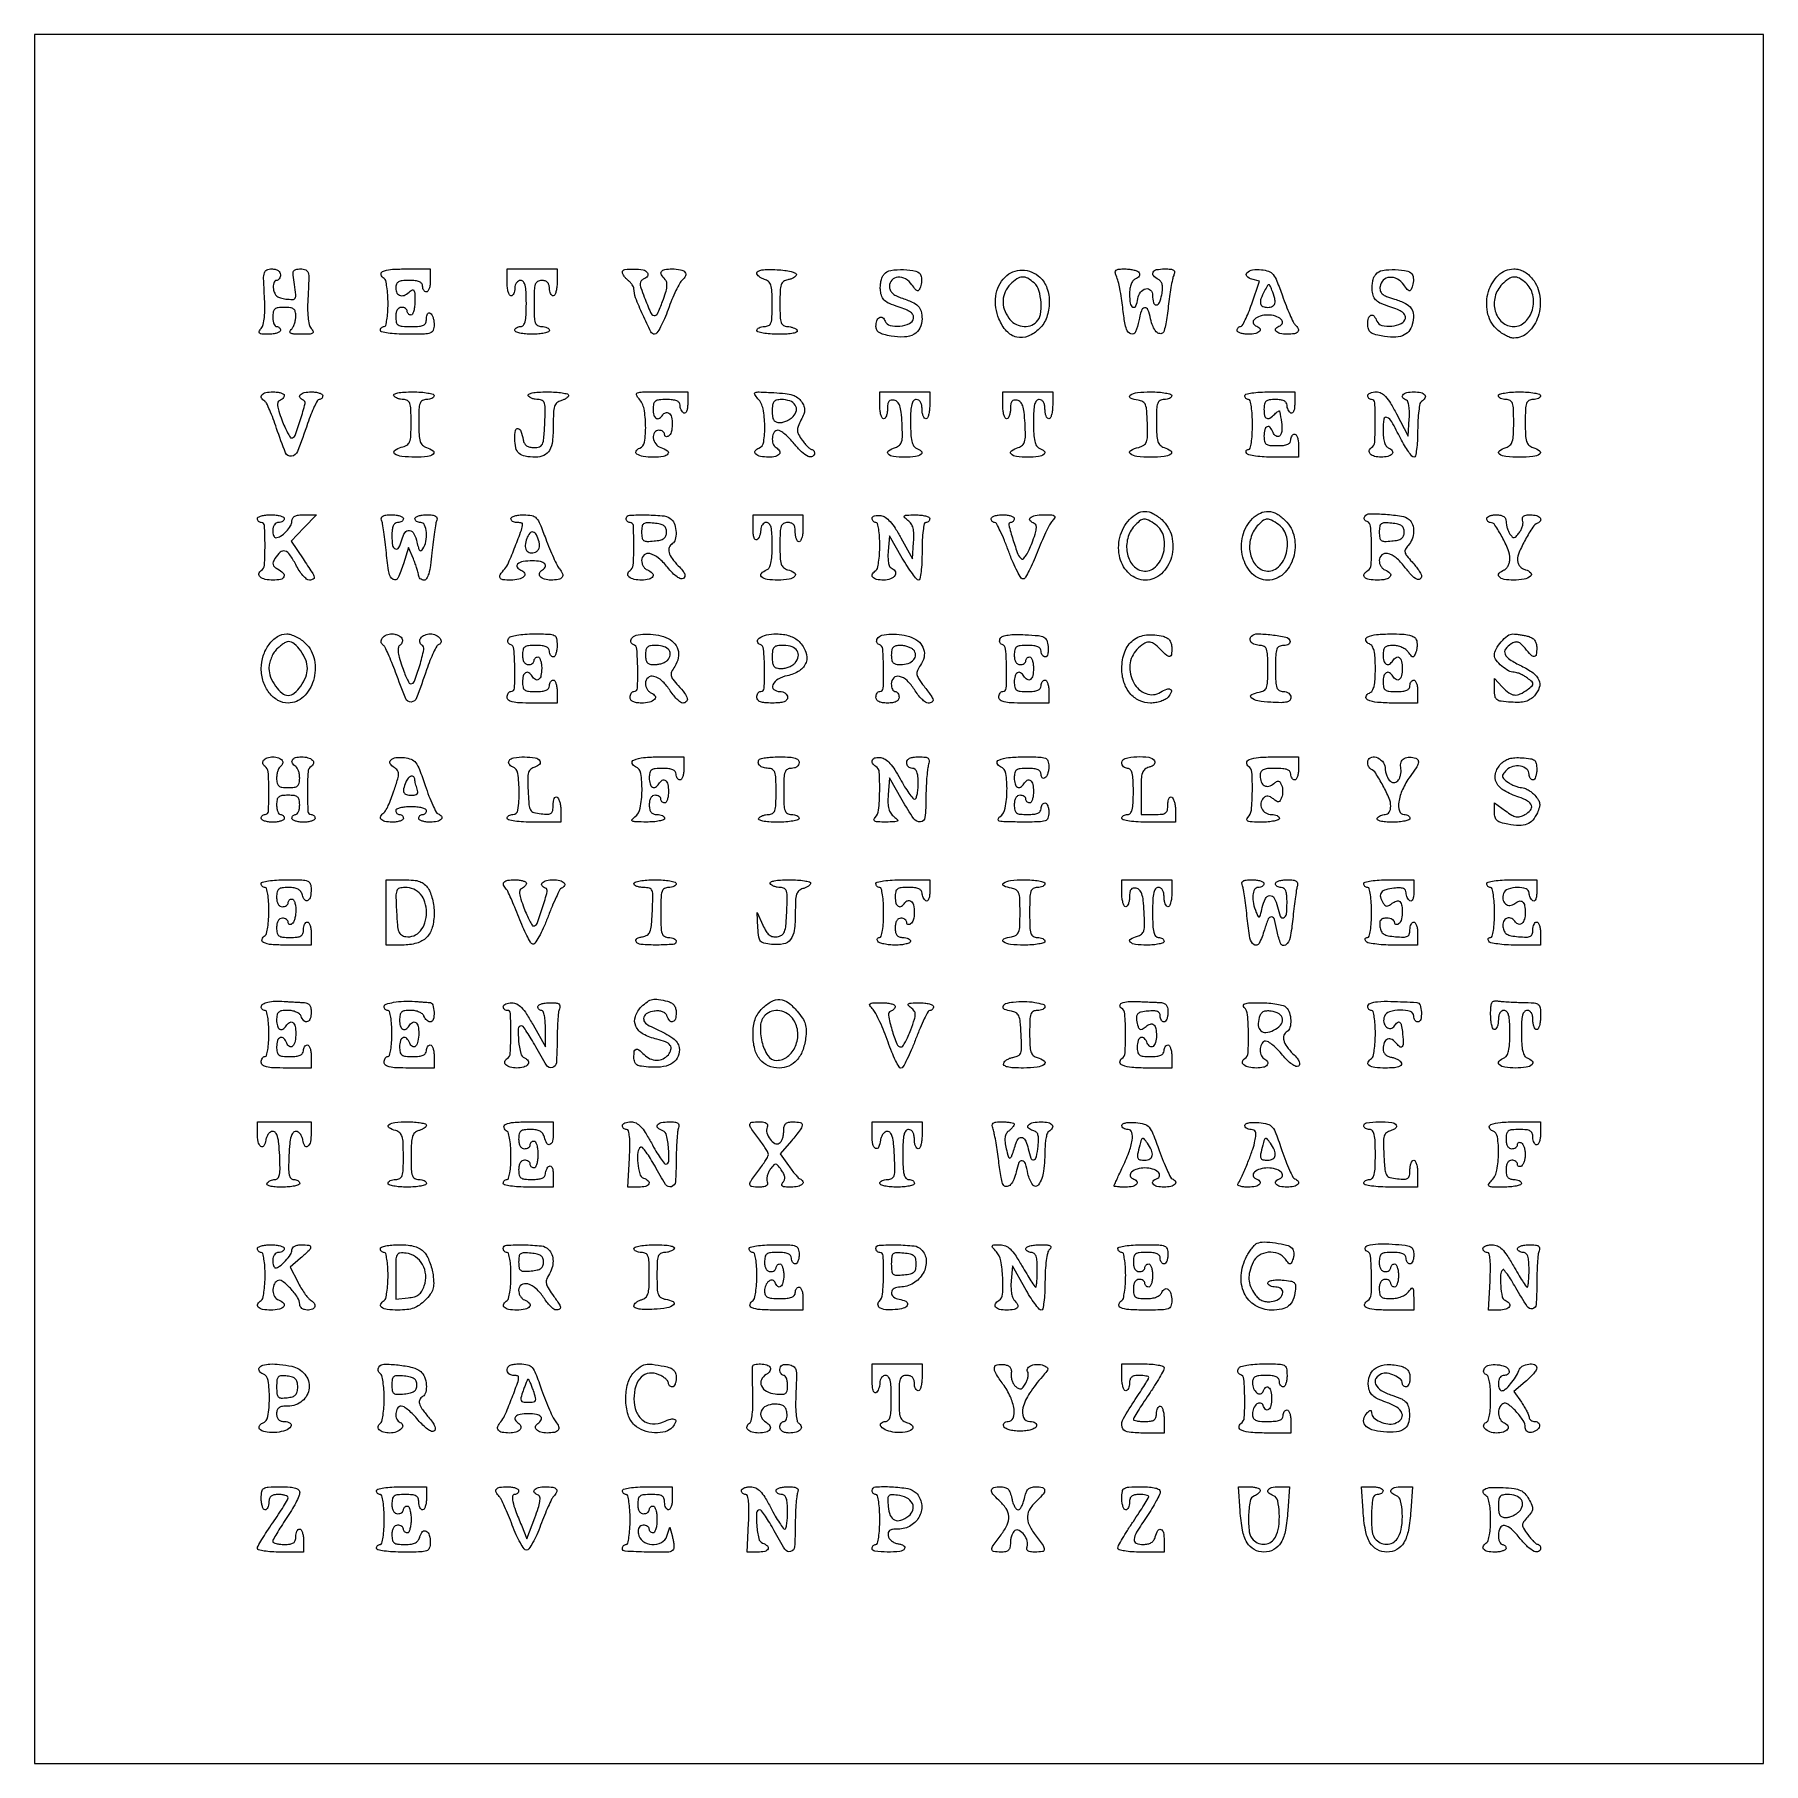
# Model space of a CAD drawing. Extents: x 0 to 450, y 0 to 450.
import ezdxf

# ---------------------------------------------------------------- set-up
doc = ezdxf.new("R2010")
doc.units = 0

msp = doc.modelspace()

# ---------------------------------------------------------------- linework, layer by layer
msp.add_lwpolyline([(0, 225), (0, 0), (225, 0), (450, 0), (450, 225), (450, 450), (225, 450), (0, 450)], close=True)
for points in [[(64, 387.5, -0.069588), (63.919823, 386.926707, -0.085587), (63.685819, 386.440625, -0.100052), (63.33831, 386.115627, -0.139009), (62.930449, 386, 0.216622), (62.547443, 385.825895, 0.099259), (62.268947, 385.339063, 0.070854), (62.136354, 384.611565, 0.045002), (62.180449, 383.75, 0.073329), (62.495862, 382.68321, 0.115493), (63.081658, 381.934371, 0.098391), (64.014321, 381.44782, 0.042782), (65.390599, 381.17001, 0.025935), (67.195937, 381.058281, 0.266731), (67.823096, 381.410219, 0.166086), (68.002511, 382.256416, 0.009582), (67.628781, 384.92001, -0.011508), (67.292269, 387.387362, -0.124429), (67.426678, 388.376546, -0.245771), (67.988412, 388.855644, -0.056104), (69.270871, 389, -0.097941), (70.562529, 388.744536, -0.233047), (71.192834, 388.029292, -0.075101), (71.374312, 386.451446, -0.005259), (71.16923, 381.989172, 0.012628), (71.070803, 378.834465, 0.026108), (71.184848, 376.371455, 0.03249), (71.486483, 374.542301, 0.116608), (72.008986, 373.489172, -0.072566), (72.486546, 372.706473, -0.379653), (72.339436, 372.266565, -0.121337), (71.561628, 372.042149, -0.009851), (69.422445, 372, -0.011583), (67.49361, 372.04469, -0.095997), (66.646343, 372.25, -0.369087), (66.468568, 372.633074, -0.128892), (66.8, 373.2, 0.075503), (67.260236, 373.825061, 0.038434), (67.6475, 374.723125, 0.037078), (67.911582, 375.73134, 0.045545), (68, 376.7, 0.05829), (67.861668, 377.882546, 0.172639), (67.423913, 378.558333, 0.13417), (66.574196, 378.90497, 0.030156), (65, 379, 0.030103), (63.386401, 378.902765, 0.144586), (62.55, 378.541667, 0.173074), (62.126572, 377.824437, 0.047675), (62, 376.5, 0.038131), (62.073116, 375.542644, 0.057076), (62.29375, 374.734375, 0.074992), (62.617064, 374.182831, 0.226478), (63, 374, -0.099038), (63.381638, 373.923658, -0.097945), (63.70625, 373.70625, -0.097945), (63.923658, 373.381638, -0.099038), (64, 373, -0.261001), (63.784558, 372.615393, -0.05998), (63.082782, 372.29375, -0.04717), (62.073794, 372.072702, -0.03036), (60.877555, 372, -0.01249), (59.151279, 372.043128, -0.15581), (58.546131, 372.270278, -0.362404), (58.457302, 372.692817, -0.051187), (58.991014, 373.489172, 0.116608), (59.513517, 374.542301, 0.03249), (59.815152, 376.371455, 0.026108), (59.929197, 378.834465, 0.012628), (59.83077, 381.989172, -0.005278), (59.626214, 386.443701, -0.074687), (59.806956, 388.02556, -0.232099), (60.43483, 388.742905, -0.099246), (61.717311, 389, -0.056071), (62.640951, 388.896095, -0.089567), (63.369552, 388.58572, -0.112649), (63.832811, 388.103244, -0.136012)], [(103, 386, -0.031626), (102.927234, 384.850749, -0.048861), (102.70625, 383.88125, -0.06271), (102.384262, 383.209557, -0.254951), (102, 383, -0.148195), (101.618646, 383.115568, -0.098894), (101.29375, 383.440625, -0.082425), (101.074694, 383.926543, -0.064853), (101, 384.5, 0.164293), (100.773926, 385.169448, 0.129352), (100.166667, 385.642857, 0.075863), (99.104033, 385.918107, 0.025511), (97.5, 386, 0.022514), (95.67572, 385.917816, 0.10769), (94.6875, 385.607143, 0.177212), (94.177287, 385.002462, 0.087745), (94, 384, 0.128073), (94.333453, 382.719542, 0.216747), (95.209929, 382.074581, 0.169458), (96.463203, 382.236176, 0.080533), (97.8, 383.2, -0.120991), (98.369015, 383.544642, -0.372712), (98.75, 383.379167, -0.100282), (98.955448, 382.566518, -0.011933), (99, 380.7, -0.025541), (98.927526, 379.282153, -0.040478), (98.70625, 378.086875, -0.048699), (98.38627, 377.240076, -0.285442), (98, 377, -0.099038), (97.618362, 377.076342, -0.097945), (97.29375, 377.29375, -0.097945), (97.076342, 377.618362, -0.099038), (97, 378, 0.148195), (96.884432, 378.381354, 0.098894), (96.559375, 378.70625, 0.082425), (96.073457, 378.925306, 0.064853), (95.5, 379, 0.140575), (94.88002, 378.822179, 0.118484), (94.4, 378.333333, 0.088208), (94.09863, 377.543379, 0.04716), (94, 376.5, 0.05449), (94.151756, 375.111634, 0.201266), (94.65, 374.40625, 0.124134), (95.678456, 374.074999, 0.016149), (98, 374, 0.017179), (100.174772, 374.074743, 0.10202), (101.264331, 374.378689, 0.187682), (101.810151, 374.995557, 0.08856), (102, 376.059017, -0.047867), (102.071541, 376.804599, -0.104212), (102.29375, 377.33165, -0.181468), (102.621877, 377.558599, -0.202618), (103, 377.5, -0.130646), (103.384508, 377.093337, -0.045439), (103.70625, 376.346475, -0.041396), (103.926158, 375.42066, -0.037634), (104, 374.440983, -0.088403), (103.750831, 373.042715, -0.224295), (103.033076, 372.337178, -0.078354), (101.45063, 372.050629, -0.005688), (97, 372, -0.01259), (94.243014, 372.069433, -0.022889), (92, 372.285714, -0.020168), (90.323933, 372.594567, -0.350432), (90, 373, -0.099038), (90.076342, 373.381638, -0.097945), (90.29375, 373.70625, -0.097945), (90.618362, 373.923658, -0.099038), (91, 374, 0.338832), (91.39431, 374.301865, 0.024323), (91.707919, 375.735246, 0.026076), (91.928428, 377.650657, 0.015621), (92, 379.940983, 0.015685), (91.927181, 382.261755, 0.022144), (91.70625, 384.31835, 0.019282), (91.391852, 385.954377, 0.199798), (91, 386.5, -0.175715), (90.204773, 387.505107, -0.383737), (90.567035, 388.335527, -0.089203), (92.64654, 388.863615, -0.017691), (96.5, 389), (103, 389)], [(136, 385.5, -0.027026), (135.927458, 384.158889, -0.042582), (135.70625, 383.028125, -0.052312), (135.385692, 382.232098, -0.277684), (135, 382, -0.191087), (134.618118, 382.151477, -0.088204), (134.29375, 382.5875, -0.068025), (134.073693, 383.234582, -0.048028), (134, 384, 0.072254), (133.873159, 384.873159, 0.124864), (133.5, 385.5, 0.124864), (132.873159, 385.873159, 0.072254), (132, 386, 0.12648), (130.939334, 385.727332, 0.188641), (130.333333, 385, 0.072107), (130.05871, 383.471613, 0.008455), (130, 380, 0.008455), (130.05871, 376.528387, 0.072107), (130.333333, 375, 0.188641), (130.939334, 374.272668, 0.12648), (132, 374, -0.048028), (132.765418, 373.926307, -0.068025), (133.4125, 373.70625, -0.088204), (133.848523, 373.381882, -0.191087), (134, 373, -0.31052), (133.732972, 372.611488, -0.036969), (132.678125, 372.29375, -0.033738), (131.224757, 372.072283, -0.020945), (129.5, 372, -0.020945), (127.775243, 372.072283, -0.033738), (126.321875, 372.29375, -0.036969), (125.267028, 372.611488, -0.31052), (125, 373, -0.148195), (125.115568, 373.381354, -0.098894), (125.440625, 373.70625, -0.082425), (125.926543, 373.925306, -0.064853), (126.5, 374, 0.222027), (127.22303, 374.337712, 0.113455), (127.6875, 375.25, 0.050675), (127.935548, 376.964058, 0.010614), (128, 380, 0.010614), (127.935548, 383.035942, 0.050675), (127.6875, 384.75, 0.113455), (127.22303, 385.662288, 0.222027), (126.5, 386, 0.130775), (125.924246, 385.846791, 0.10214), (125.4375, 385.416667, 0.08892), (125.111864, 384.769411, 0.072314), (125, 384, -0.048028), (124.926307, 383.234582, -0.068025), (124.70625, 382.5875, -0.088204), (124.381882, 382.151477, -0.191087), (124, 382, -0.277684), (123.614308, 382.232098, -0.052312), (123.29375, 383.028125, -0.042582), (123.072542, 384.158889, -0.027026), (123, 385.5), (123, 389), (129.5, 389), (136, 389)], [(159.504365, 387.992937, -0.144475), (159.621603, 387.563669, -0.12393), (159.497654, 387.110445, -0.101577), (159.141558, 386.70116, -0.0716), (158.607512, 386.402883, 0.113623), (157.870192, 385.906336, 0.19496), (157.608349, 385.224679, 0.078415), (157.809841, 384.084086, 0.009282), (158.694513, 381.659945, 0.009774), (160.334013, 377.64902, 0.237352), (161.232773, 376.896394, 0.356294), (162.106266, 377.322099, 0.016992), (163.461538, 380.538462, 0.015139), (164.250351, 382.807789, 0.047788), (164.583718, 384.381462, 0.077974), (164.536353, 385.498386, 0.147911), (164.115123, 386.284877, -0.059098), (163.154049, 387.50462, -0.293327), (163.171837, 388.337006, -0.212181), (164.008208, 388.862093, -0.035631), (165.940983, 389, -0.044598), (168.112472, 388.805927, -0.166236), (169.294478, 388.148275, -0.298608), (169.442055, 387.192806, -0.113219), (168.583099, 386.068966, 0.093659), (167.912301, 385.258357, 0.013732), (166.928496, 383.355027, 0.015107), (165.883978, 381.012231, 0.012453), (164.909178, 378.455659, -0.016027), (163.945715, 375.982076, -0.024002), (162.93441, 373.89635, -0.020969), (161.988899, 372.323983, -0.252007), (161.386918, 372, -0.284952), (160.403145, 372.610204, -0.008952), (158.291057, 377.06748, -0.014915), (156.446777, 381.493891, -0.091492), (156, 383.915068, 0.121077), (155.90001, 384.321932, 0.035439), (155.559375, 384.874034, 0.033338), (155.074072, 385.461669, 0.030287), (154.5, 386, -0.031583), (153.925951, 386.54111, -0.034151), (153.440625, 387.136985, -0.036411), (153.100931, 387.700558, -0.117955), (153, 388.122445, -0.373149), (153.617548, 388.834709, -0.040552), (155.965878, 388.978491, -0.039891), (158.418224, 388.733307, -0.212576)], [(198.289611, 387.5, -0.15133), (198.063456, 387.09354, -0.058131), (197.541888, 386.699882, -0.05066), (196.835548, 386.376643, -0.04316), (196.039611, 386.180449, 0.117315), (194.96446, 385.739796, 0.159539), (194.349451, 384.89957, 0.069401), (194.064618, 383.30591, 0.009571), (194, 379.930449, 0.008807), (194.059605, 376.546628, 0.070385), (194.331823, 375.013846, 0.182264), (194.922999, 374.278097, 0.134134), (195.940983, 374, -0.046881), (196.729296, 373.925923, -0.046318), (197.49335, 373.70625, -0.050262), (198.123976, 373.383556, -0.111412), (198.5, 373, -0.439638), (198.382798, 372.584344, -0.067066), (197.467663, 372.267178, -0.036506), (195.85467, 372.061691, -0.013434), (193.559017, 372, -0.016922), (191.428041, 372.07214, -0.027583), (189.632961, 372.29375, -0.026513), (188.293312, 372.60883, -0.333273), (188, 373, -0.191087), (188.151477, 373.381882, -0.088204), (188.5875, 373.70625, -0.068025), (189.234582, 373.926307, -0.048028), (190, 374, 0.124608), (191.059263, 374.268148, 0.189013), (191.665015, 374.985421, 0.073316), (191.940687, 376.489121, 0.008737), (192, 379.883369, 0.010559), (191.930902, 383.154938, 0.065184), (191.642791, 384.809352, 0.137871), (191.038512, 385.738522, 0.116621), (190, 386.289749, -0.050482), (189.234963, 386.574795, -0.059535), (188.5875, 386.995728, -0.069548), (188.146963, 387.481572, -0.150536), (188, 387.95864, -0.298354), (188.315698, 388.44061, -0.063004), (189.329464, 388.737805, -0.039697), (190.950127, 388.867694, -0.014534), (193.25, 388.80226, -0.018115), (195.247839, 388.614439, -0.030737), (196.896011, 388.295039, -0.032927), (198.07297, 387.906699, -0.363224)], [(230.715862, 387.298068, -0.068063), (230.860838, 386.680258, -0.035747), (230.879105, 385.889952, -0.03477), (230.781184, 385.063004, -0.044788), (230.572103, 384.327301, -0.043514), (230.159256, 383.47997, -0.330831), (229.773238, 383.320641, -0.166668), (229.293758, 383.633306, -0.012911), (228.368557, 384.884199, 0.113661), (226.707826, 386.380717, 0.1441), (224.701973, 386.831065, 0.188878), (223.136455, 386.096474, 0.191985), (222.5, 384.5, 0.103048), (222.694783, 383.564928, 0.093939), (223.25, 382.75, 0.075272), (224.184277, 382.061426, 0.040804), (225.5, 381.5, -0.021276), (228.467268, 380.368537, -0.095468), (229.997275, 379.32808, -0.135466), (230.752345, 377.990604, -0.06124), (231, 375.976167, -0.115331), (230.444368, 373.59935, -0.152807), (228.918589, 372.002248, -0.116435), (226.390254, 371.29396, -0.052218), (222.925136, 371.512648, -0.023562), (221.034896, 371.924407, -0.077269), (219.869006, 372.439242, -0.12578), (219.231438, 373.122955, -0.125717), (219, 374.028881, -0.075495), (219.227954, 375.530006, -0.18681), (219.908288, 376.387383, -0.307372), (220.719033, 376.334002, -0.136393), (221.38834, 375.430385, 0.248121), (222.667687, 374.312898, 0.081915), (225.238406, 374.137597, 0.081685), (227.734864, 374.797397, 0.24535), (228.79373, 376.138855, 0.171554), (228.666412, 376.965653, 0.108857), (228.024977, 377.712747, 0.063667), (226.782634, 378.419654, 0.020933), (224.80192, 379.138855, -0.021818), (222.516813, 379.973156, -0.08528), (221.25105, 380.77352, -0.118486), (220.546408, 381.801435, -0.062806), (220.177742, 383.310472, -0.043081), (220.144514, 384.494517, -0.037231), (220.308828, 385.72755, -0.03897), (220.630898, 386.827647, -0.082692), (221.076522, 387.592203, -0.181316), (222.857808, 388.610534, -0.047813), (226.189172, 388.827544, -0.047373), (229.414178, 388.421715, -0.251227)], [(261.685549, 386.825686, -0.121745), (263.516321, 383.996342, -0.085832), (264.125341, 380.240836, -0.084262), (263.437874, 376.432722, -0.110109), (261.545455, 373.454545, -0.096556), (258.602794, 371.471958, -0.159998), (255.647263, 371.225899, -0.152218), (253.017068, 372.789536, -0.085109), (251.013348, 375.967774, -0.130339), (250.214234, 381.918853, -0.164212), (252.624091, 386.891706, -0.206002), (257.065411, 388.705419, -0.185994)], [(287.504365, 387.992937, -0.148943), (287.617935, 387.562314, -0.123594), (287.484691, 387.105471, -0.099723), (287.114498, 386.690575, -0.069381), (286.563382, 386.385948, 0.132014), (285.904259, 385.906463, 0.076694), (285.409394, 385.054612, 0.059316), (285.100658, 383.868764, 0.034064), (285, 382.393011, 0.041543), (285.193584, 380.067096, 0.233676), (285.902461, 379.084961, 0.444437), (286.676184, 379.367339, 0.060751), (287.180449, 381.239784, -0.125616), (287.883566, 382.94237, -0.176725), (289.246034, 383.833845, -0.265388), (290.462927, 383.471697, -0.193027), (291, 382.132341, 0.055998), (291.217507, 380.196325, 0.360154), (291.942255, 379.638872, 0.293718), (292.788893, 380.226952, 0.048773), (293.39358, 382.217898, 0.028505), (293.611128, 383.757181, 0.074588), (293.538234, 384.868579, 0.105951), (293.174885, 385.670326, 0.10639), (292.515333, 386.251357, -0.076613), (291.236462, 387.250328, -0.331286), (291.132577, 388.150275, -0.218672), (292.067281, 388.811018, -0.046227), (294.106989, 389, -0.018989), (295.755228, 388.93738, -0.140056), (296.486029, 388.667092, -0.264858), (296.717843, 388.148583, -0.073314), (296.49435, 387.25, 0.045953), (296.174742, 386.210525, 0.007956), (295.784708, 384.188424, 0.008593), (295.404373, 381.792788, 0.007597), (295.089088, 379.28506, -0.00835), (294.780221, 376.857946, -0.011801), (294.418269, 374.709169, -0.008051), (294.04791, 372.941945, -0.141614), (293.768257, 372.434924, -0.240261), (292.893677, 372.151089, -0.169664), (291.967426, 372.649786, -0.090123), (291.114872, 374.006579, -0.041285), (290.497481, 376.011468, 0.037317), (289.788914, 378.378973, 0.356784), (288.9374, 378.866495, 0.282112), (288.093774, 378.133471, 0.030023), (287.434022, 375.5, -0.052434), (286.574009, 372.620331, -0.38927), (285.385534, 372.070428, -0.2525), (284.220685, 373.278818, -0.036539), (283.519399, 376.75, 0.002633), (282.913843, 381.326009, 0.012797), (282.490613, 383.908726, 0.022243), (282.068621, 385.690948, 0.030243), (281.521607, 387.25, -0.070773), (281.285507, 388.149822, -0.265554), (281.50642, 388.666796, -0.143522), (282.219091, 388.937277, -0.019413), (283.833994, 389, -0.030528), (285.046419, 388.925905, -0.036444), (286.169454, 388.704175, -0.039488), (287.062705, 388.381429, -0.148979)], [(324.804087, 382, 0.00765), (325.756787, 379.441282, 0.009955), (326.71116, 377.130313, 0.007866), (327.57382, 375.23575, 0.085031), (328.05583, 374.55, -0.072695), (328.882867, 373.432653, -0.301292), (328.808535, 372.637684, -0.190487), (327.920272, 372.134017, -0.034853), (326, 372, -0.052229), (324.151546, 372.193614, -0.170581), (323.116206, 372.823605, -0.38015), (323.146529, 373.575512, -0.121133), (324.177051, 374.225684, 0.272749), (324.811956, 374.954709, 0.265198), (324.490683, 375.879058, 0.107941), (322.971729, 376.714361, 0.072058), (321, 377, 0.072058), (319.028271, 376.714361, 0.107941), (317.509317, 375.879058, 0.265198), (317.188044, 374.954709, 0.272749), (317.822949, 374.225684, -0.121133), (318.853471, 373.575512, -0.38015), (318.883794, 372.823605, -0.170581), (317.848454, 372.193614, -0.052229), (316, 372, -0.031626), (314.850749, 372.072766, -0.048861), (313.88125, 372.29375, -0.06271), (313.209557, 372.615738, -0.254951), (313, 373, -0.08963), (313.068994, 373.38179, -0.095227), (313.266782, 373.70625, -0.099812), (313.561714, 373.923331, -0.109317), (313.908196, 374, 0.269724), (314.354354, 374.259563, 0.015057), (315.135746, 375.735648, 0.019856), (315.981314, 377.644219, 0.012916), (316.811753, 379.908589), (318.807115, 385.817178), (316.802942, 386.341281, -0.141443), (315.543598, 387.090702, -0.409062), (315.56528, 388.008675, -0.156137), (317.046577, 388.744099, -0.062046), (319.342106, 388.806359, -0.063695), (321.188675, 388.385599, -0.136664), (322.365315, 387.540425, -0.074024), (323.348391, 385.856698, -0.009891)], [(358.715862, 387.298068, -0.068063), (358.860838, 386.680258, -0.035747), (358.879105, 385.889952, -0.03477), (358.781184, 385.063004, -0.044788), (358.572103, 384.327301, -0.043514), (358.159256, 383.47997, -0.330831), (357.773238, 383.320641, -0.166668), (357.293758, 383.633306, -0.012911), (356.368557, 384.884199, 0.114646), (354.712586, 386.370599, 0.145504), (352.713979, 386.805396, 0.173658), (351.047447, 386.063857, 0.168128), (350.203036, 384.422359, 0.103012), (350.272295, 383.330168, 0.147698), (350.785758, 382.514641, 0.086433), (351.907854, 381.837166, 0.019914), (354.005902, 381.116378, -0.040045), (356.814487, 380.023332, -0.127566), (358.335478, 378.729285, -0.151241), (358.892329, 377.002053, -0.064482), (358.605523, 374.564414, -0.114261), (357.67626, 372.750513, -0.12892), (356.078784, 371.625913, -0.094949), (353.723262, 371.227293, -0.040961), (350.543713, 371.557777, -0.026313), (348.701749, 372.004749, -0.105529), (347.690459, 372.558469, -0.146784), (347.172847, 373.369439, -0.069259), (347, 374.611291, -0.062652), (347.202405, 376.220269, -0.252068), (347.851007, 376.924746, -0.315488), (348.659803, 376.693583, -0.07886), (349.386136, 375.436129, 0.247673), (350.667003, 374.315408, 0.082139), (353.23773, 374.136899, 0.08194), (355.733871, 374.795841, 0.245293), (356.79373, 376.138855, 0.171554), (356.666412, 376.965653, 0.108857), (356.024977, 377.712747, 0.063667), (354.782634, 378.419654, 0.020933), (352.80192, 379.138855, -0.021818), (350.516813, 379.973156, -0.08528), (349.25105, 380.77352, -0.118486), (348.546408, 381.801435, -0.062806), (348.177742, 383.310472, -0.043081), (348.144514, 384.494517, -0.037231), (348.308828, 385.72755, -0.03897), (348.630898, 386.827647, -0.082692), (349.076522, 387.592203, -0.181316), (350.857808, 388.610534, -0.047813), (354.189172, 388.827544, -0.047373), (357.414178, 388.421715, -0.251227)], [(389.92742, 386.365141, -0.134892), (391.825632, 381.85474, -0.110576), (391.35364, 376.628632, -0.124098), (388.801421, 372.532901, -0.194031), (385, 371, -0.0875), (384.024739, 371.171988, -0.036522), (382.802273, 371.721023, -0.03471), (381.548102, 372.515253, -0.037888), (380.454545, 373.454545, -0.150815), (378.170454, 377.77808, -0.118327), (378.431017, 383.101405, -0.129681), (381.01117, 387.382515, -0.195039), (385, 389, -0.060946), (386.373766, 388.831925, -0.06197), (387.65823, 388.337767, -0.058409), (388.844481, 387.512671, -0.044996)], [(254, 385, 0.086637), (252.635692, 383.058561, 0.097622), (252.083044, 380.848988, 0.093372), (252.40164, 378.51637, 0.072393), (253.556704, 376.222506, 0.10565), (255.087713, 374.798324, 0.099958), (257.097451, 374.088552, 0.104704), (259.147437, 374.229008, 0.127774), (260.8, 375.2, 0.155302), (261.806924, 377.147151, 0.057816), (261.973945, 380.259773, 0.057564), (261.417399, 383.373044, 0.136675), (260.171259, 385.345012, 0.052877), (258.502067, 386.56181, 0.14605), (257.10158, 386.895938, 0.138037), (255.696439, 386.414346, 0.045248)], [(320.157043, 383.293437, 0.029756), (319.213604, 381.246597, 0.142522), (319.100206, 379.979662, 0.251827), (319.692181, 379.2584, 0.097845), (321, 379, 0.109185), (322.213992, 379.268298, 0.228265), (322.813219, 379.998879, 0.125708), (322.797438, 381.313469, 0.027594), (322.086758, 383.477696, 0.012363), (321.561992, 384.728697, 0.321454), (321.262772, 384.902749, 0.242607), (320.93465, 384.691871, 0.008042)], [(382, 385, 0.133722), (380.158169, 381.779672, 0.130716), (380.181708, 378.039951, 0.14774), (382.009605, 375.121886, 0.181408), (385, 374, 0.194616), (387.967156, 375.200374, 0.133121), (389.850096, 378.361214, 0.122537), (389.961929, 382.254831, 0.156276), (388.171259, 385.345012, 0.052877), (386.502067, 386.56181, 0.14605), (385.10158, 386.895938, 0.138037), (383.696439, 386.414346, 0.045248)], [(65, 356.083333, -0.116255), (64.910331, 355.702889, -0.06952), (64.645969, 355.317927, -0.063582), (64.255575, 354.986942, -0.063707), (63.79479, 354.76493, 0.241692), (63.339271, 354.299612, 0.104023), (63.256153, 353.410062, 0.050159), (63.571131, 351.963301, 0.012553), (64.377498, 349.681597, 0.011777), (65.111568, 347.887427, 0.018105), (65.838547, 346.375219, 0.012872), (66.499193, 345.194335, 0.264679), (66.84059, 345, 0.312129), (67.798818, 345.662749, 0.013139), (69.229813, 349.782218, 0.012867), (70.440013, 353.954271, 0.392532), (69.969425, 354.833333, -0.146715), (69.092894, 355.462457, -0.367834), (69.127947, 356.191591, -0.151746), (70.210361, 356.806487, -0.053908), (72, 357, -0.031626), (73.149251, 356.927234, -0.048861), (74.11875, 356.70625, -0.06271), (74.790443, 356.384262, -0.254951), (75, 356, -0.090685), (74.930184, 355.618229, -0.095584), (74.7302, 355.29375, -0.099642), (74.431945, 355.076634, -0.108071), (74.08153, 355, 0.27277), (73.629028, 354.733298, 0.01403), (72.816909, 353.164062, 0.019091), (71.936279, 351.145282, 0.012366), (71.0662, 348.75, -0.010707), (68.465347, 341.515302, -0.268842), (66.885939, 340.240683, -0.349329), (65.33154, 341.127393, -0.014746), (63, 347.5, 0.009453), (62.107037, 350.023108, 0.013169), (61.206582, 352.242684, 0.009584), (60.380465, 354.039695, 0.142745), (59.922084, 354.548155, -0.123129), (59.090436, 355.402054, -0.317631), (59.16207, 356.214618, -0.168304), (60.179501, 356.816609, -0.050241), (62, 357, -0.028938), (63.149414, 356.93342, -0.045237), (64.11875, 356.730729, -0.056792), (64.796194, 356.436284, -0.267983)], [(104, 356, -0.191087), (103.848523, 355.618118, -0.088204), (103.4125, 355.29375, -0.068025), (102.765418, 355.073693, -0.048028), (102, 355, 0.125398), (100.940137, 354.729944, 0.188862), (100.33428, 354.008423, 0.072801), (100.059055, 352.494297, 0.008616), (100, 349.067388, 0.010798), (100.070833, 345.787769, 0.06319), (100.361029, 344.091113, 0.129287), (100.964936, 343.11219, 0.113878), (102, 342.5, -0.075029), (103.737024, 341.645641, -0.492395), (103.777577, 340.815641, -0.151547), (102.253375, 340.164521, -0.025735), (99.059017, 340, -0.027927), (95.586082, 340.194129, -0.128193), (93.718292, 340.911438, -0.514732), (93.719676, 341.776743, -0.093412), (95.459102, 342.579091, 0.070332), (96.885132, 343.15917, 0.169832), (97.61512, 344.01264, 0.083554), (97.932868, 345.545469, 0.00942), (98, 349.108408, 0.008903), (97.940196, 352.466789, 0.070778), (97.667638, 353.991159, 0.182425), (97.076519, 354.72344, 0.13348), (96.059017, 355, -0.046881), (95.270704, 355.074077, -0.046318), (94.50665, 355.29375, -0.050262), (93.876024, 355.616444, -0.111412), (93.5, 356, -0.439638), (93.617202, 356.415656, -0.067066), (94.532337, 356.732822, -0.036506), (96.14533, 356.938309, -0.013434), (98.440983, 357, -0.016922), (100.571959, 356.92786, -0.027583), (102.367039, 356.70625, -0.026513), (103.706688, 356.39117, -0.333273)], [(139, 356.116631, -0.181596), (138.858742, 355.740524, -0.059916), (138.4125, 355.339118, -0.050447), (137.765484, 354.975456, -0.038887), (137, 354.710251, 0.11674), (135.961285, 354.158605, 0.137868), (135.357023, 353.228524, 0.065102), (135.069025, 351.571898, 0.010527), (135, 348.29362, -0.026641), (134.782039, 344.20575, -0.100724), (134.010975, 341.776141, -0.161979), (132.584994, 340.470036, -0.105484), (130.381787, 340, -0.042858), (127.701344, 340.23018, -0.140339), (126.115669, 340.996511, -0.155378), (125.268672, 342.430696, -0.056352), (125, 344.806989, -0.039703), (125.172264, 346.972986, -0.408958), (125.827262, 347.456254, -0.288), (126.593161, 346.80908, -0.032495), (127.16663, 344.5, 0.082119), (127.482623, 343.613282, 0.113536), (128.04536, 342.987376, 0.100241), (128.883022, 342.620737, 0.05324), (130.013695, 342.5, 0.080431), (131.433397, 342.729864, 0.210714), (132.18191, 343.408378, 0.085603), (132.55551, 344.882155, 0.00747), (132.797717, 348.75, 0.007194), (132.920851, 352.456141, 0.070882), (132.730243, 354.001737, 0.202611), (132.163171, 354.726337, 0.127419), (131.106734, 355, -0.045812), (130.300163, 355.074057, -0.045829), (129.520667, 355.29375, -0.049844), (128.879083, 355.616361, -0.113408), (128.5, 356, -0.439638), (128.617202, 356.415656, -0.067066), (129.532337, 356.732822, -0.036506), (131.14533, 356.938309, -0.013434), (133.440983, 357, -0.014936), (135.572096, 356.936327, -0.024468), (137.367039, 356.74051, -0.021521), (138.728731, 356.463595, -0.344519)], [(170, 353.940983, -0.027979), (169.933656, 352.756294, -0.069343), (169.718784, 351.916013, -0.145541), (169.391769, 351.509855, -0.297719), (169, 351.5, -0.08825), (168.617164, 351.842344, -0.053305), (168.29375, 352.359775, -0.051278), (168.074167, 352.961978, -0.061875), (168, 353.559017, 0.177291), (167.768641, 354.190992, 0.120165), (167.142776, 354.647073, 0.071689), (166.070008, 354.918056, 0.026079), (164.5, 355, 0.021436), (162.534425, 354.915691, 0.13443), (161.6, 354.571429, 0.189121), (161.138668, 353.86222, 0.050766), (161, 352.5, 0.063747), (161.19958, 350.940953, 0.19811), (161.824751, 350.111368, 0.288405), (162.659234, 350.134512, 0.107391), (163.510081, 351.016312, -0.090427), (163.820631, 351.360589, -0.095498), (164.22714, 351.565079, -0.099685), (164.665803, 351.598899, -0.108373), (165.069098, 351.457295, -0.204341), (165.776348, 350.454139, -0.055697), (165.973504, 348.482807, -0.055664), (165.730067, 346.510569, -0.198341), (165, 345.5, -0.082592), (164.6179, 345.343488, -0.161196), (164.29375, 345.3746, -0.182303), (164.078288, 345.586039, -0.108972), (164, 345.940983, 0.140337), (163.884374, 346.344827, 0.099915), (163.559375, 346.688914, 0.085131), (163.073318, 346.920655, 0.06887), (162.5, 347, 0.248215), (161.388999, 346.412254, 0.178939), (161.044528, 345.025506, 0.134648), (161.67574, 343.437525, 0.155597), (163, 342.5, -0.067736), (164.711377, 341.688881, -0.438535), (164.852046, 340.851215, -0.196566), (163.679689, 340.176176, -0.033575), (161.059017, 340, -0.034883), (158.412101, 340.18489, -0.112356), (156.772468, 340.808144, -0.399953), (156.593838, 341.596435, -0.168132), (157.505744, 342.36383, 0.270265), (158.771723, 343.940706, 0.040297), (159.059548, 348.166806, 0.042473), (158.6288, 352.573255, 0.139195), (157.345012, 355.171259, -0.082041), (156.681324, 356.202504, -0.439971), (156.92365, 356.743929, -0.076886), (158.246739, 356.967681, -0.003514), (162.845012, 357), (170, 357)], [(199.606532, 354.474601, -0.045866), (200.242373, 353.289741, -0.106697), (200.430012, 352.304885, -0.088617), (200.208286, 351.217196, -0.025183), (199.488955, 349.641349, 0.025474), (198.730465, 347.977156, 0.107922), (198.555212, 346.902755, 0.114169), (198.848611, 345.885007, 0.03014), (199.766112, 344.448173, 0.018481), (200.484929, 343.53245, 0.024162), (201.210983, 342.754308, 0.022963), (201.859598, 342.178761, 0.160863), (202.25, 342.031425, -0.130102), (202.536116, 341.942723, -0.095969), (202.779687, 341.715481, -0.084606), (202.943641, 341.384483, -0.072903), (203, 341, -0.297807), (202.469229, 340.187902, -0.216886), (201.359688, 340.203587, -0.080914), (199.631112, 341.393206, -0.033286), (197.707368, 343.500029, 0.023461), (196.531303, 344.839925, 0.028655), (195.30697, 345.971884, 0.029301), (194.195036, 346.783181, 0.143919), (193.457368, 347, 0.256378), (192.512001, 346.481153, 0.116933), (192.035217, 345.107571, 0.102695), (192.1993, 343.52609, 0.179173), (193, 342.5, -0.11309), (193.887985, 341.62366, -0.316735), (193.849324, 340.796459, -0.17846), (192.86917, 340.185475, -0.051098), (191.059017, 340, -0.047768), (188.966632, 340.200357, -0.139892), (187.686574, 340.848828, -0.370321), (187.595429, 341.640805, -0.153603), (188.505744, 342.36383, 0.270208), (189.78457, 343.956356, 0.041325), (190.064444, 348.180082, 0.043357), (189.607789, 352.59381, 0.137306), (188.294295, 355.227301, -0.045171), (187.456565, 356.340138, -0.471078), (187.616371, 356.813653, -0.100911), (188.609326, 356.977651, -0.003726), (192.427985, 356.806042, -0.015195), (195.408051, 356.558879, -0.050266), (197.330263, 356.141966, -0.077504), (198.641999, 355.477741, -0.091043)], [(233, 353.5, -0.027026), (232.927458, 352.158889, -0.042582), (232.70625, 351.028125, -0.052312), (232.385692, 350.232098, -0.277684), (232, 350, -0.226478), (231.617064, 350.182831, -0.074992), (231.29375, 350.734375, -0.057076), (231.073116, 351.542644, -0.038131), (231, 352.5, 0.04716), (230.90137, 353.543379, 0.088208), (230.6, 354.333333, 0.118484), (230.11998, 354.822179, 0.140575), (229.5, 355, 0.222672), (228.776528, 354.660998, 0.113142), (228.312175, 353.744769, 0.050451), (228.064329, 352.022651, 0.010531), (228, 348.968615, 0.012813), (228.074778, 346.051007, 0.043026), (228.336033, 344.159447, 0.072643), (228.795046, 342.969944, 0.174509), (229.5, 342.361626, -0.09909), (230.804282, 341.536726, -0.456572), (230.767234, 340.753918, -0.139564), (229.316101, 340.158176, -0.028062), (226.5, 340, -0.028434), (223.541676, 340.168369, -0.172757), (222.185744, 340.833157, -0.471068), (222.27622, 341.670351, -0.068944), (224.047444, 342.515058, 0.101523), (225.118883, 343.113932, 0.1481), (225.693816, 344.021466, 0.070511), (225.899788, 345.59885, 0.010395), (225.797444, 348.822727, 0.012882), (225.570474, 351.71601, 0.056376), (225.202205, 353.388905, 0.109841), (224.619686, 354.343039, 0.155181), (223.75, 354.813606, 0.088428), (222.926766, 354.823208, 0.187895), (222.387658, 354.502833, 0.131056), (222.086921, 353.796479, 0.035487), (222, 352.573324, -0.037014), (221.926946, 351.587825, -0.055721), (221.70625, 350.755914, -0.073092), (221.383118, 350.187033, -0.231061), (221, 350, -0.277684), (220.614308, 350.232098, -0.052312), (220.29375, 351.028125, -0.042582), (220.072542, 352.158889, -0.027026), (220, 353.5), (220, 357), (226.5, 357), (233, 357)], [(265, 353.5, -0.027026), (264.927458, 352.158889, -0.042582), (264.70625, 351.028125, -0.052312), (264.385692, 350.232098, -0.277684), (264, 350, -0.226478), (263.617064, 350.182831, -0.074992), (263.29375, 350.734375, -0.057076), (263.073116, 351.542644, -0.038131), (263, 352.5, 0.04716), (262.90137, 353.543379, 0.088208), (262.6, 354.333333, 0.118484), (262.11998, 354.822179, 0.140575), (261.5, 355, 0.222672), (260.776528, 354.660998, 0.113142), (260.312175, 353.744769, 0.050451), (260.064329, 352.022651, 0.010531), (260, 348.968615, 0.012813), (260.074778, 346.051007, 0.043026), (260.336033, 344.159447, 0.072643), (260.795046, 342.969944, 0.174509), (261.5, 342.361626, -0.09909), (262.804282, 341.536726, -0.456572), (262.767234, 340.753918, -0.139564), (261.316101, 340.158176, -0.028062), (258.5, 340, -0.028434), (255.541676, 340.168369, -0.172757), (254.185744, 340.833157, -0.471068), (254.27622, 341.670351, -0.068944), (256.047444, 342.515058, 0.101523), (257.118883, 343.113932, 0.1481), (257.693816, 344.021466, 0.070511), (257.899788, 345.59885, 0.010395), (257.797444, 348.822727, 0.012882), (257.570474, 351.71601, 0.056376), (257.202205, 353.388905, 0.109841), (256.619686, 354.343039, 0.155181), (255.75, 354.813606, 0.088428), (254.926766, 354.823208, 0.187895), (254.387658, 354.502833, 0.131056), (254.086921, 353.796479, 0.035487), (254, 352.573324, -0.037014), (253.926946, 351.587825, -0.055721), (253.70625, 350.755914, -0.073092), (253.383118, 350.187033, -0.231061), (253, 350, -0.277684), (252.614308, 350.232098, -0.052312), (252.29375, 351.028125, -0.042582), (252.072542, 352.158889, -0.027026), (252, 353.5), (252, 357), (258.5, 357), (265, 357)], [(296, 356, -0.191087), (295.848523, 355.618118, -0.088204), (295.4125, 355.29375, -0.068025), (294.765418, 355.073693, -0.048028), (294, 355, 0.125398), (292.940137, 354.729944, 0.188862), (292.33428, 354.008423, 0.072801), (292.059055, 352.494297, 0.008616), (292, 349.067388, 0.010798), (292.070833, 345.787769, 0.06319), (292.361029, 344.091113, 0.129287), (292.964936, 343.11219, 0.113878), (294, 342.5, -0.080103), (295.73263, 341.625987, -0.512466), (295.729811, 340.798161, -0.133071), (294.011899, 340.16003, -0.022772), (290.5, 340, -0.024307), (286.913762, 340.174447, -0.149277), (285.224453, 340.875916, -0.5281), (285.302717, 341.734603, -0.065657), (287.394398, 342.562852, 0.076467), (288.714667, 343.118784, 0.170378), (289.392922, 343.953927, 0.082857), (289.663944, 345.449681, 0.009846), (289.644398, 348.831904, 0.010225), (289.493359, 352.118776, 0.078672), (289.152767, 353.617977, 0.169941), (288.46765, 354.403744, 0.094272), (287.25, 354.819551, -0.071476), (285.249401, 355.403047, -0.587315), (285.188136, 356.146526, -0.122243), (287.045412, 356.819551, -0.0261), (290.5, 357, -0.017105), (292.60834, 356.927854, -0.027868), (294.384375, 356.70625, -0.026982), (295.707933, 356.391033, -0.332234)], [(328, 353.940983, -0.027979), (327.933656, 352.756294, -0.069343), (327.718784, 351.916013, -0.145541), (327.391769, 351.509855, -0.297719), (327, 351.5, -0.08825), (326.617164, 351.842344, -0.053305), (326.29375, 352.359775, -0.051278), (326.074167, 352.961978, -0.061875), (326, 353.559017, 0.164437), (325.793129, 354.171034, 0.118321), (325.229522, 354.629918, 0.077913), (324.294136, 354.911367, 0.034204), (323, 355, 0.030103), (321.386401, 354.902765, 0.144586), (320.55, 354.541667, 0.173074), (320.126572, 353.824437, 0.047675), (320, 352.5, 0.046109), (320.154191, 350.831536, 0.24255), (320.700955, 350.127353, 0.259441), (321.55893, 350.190113, 0.051217), (322.8, 351.2, -0.02099), (323.266532, 351.628924, -0.043075), (323.671655, 351.915312, -0.074621), (323.959424, 352.030348, -0.429108), (324.082231, 351.95, -0.009389), (324.556027, 349.050277, -0.038338), (324.674628, 347.270676, -0.07007), (324.504847, 346.147345, -0.183857), (324.017233, 345.510651, -0.145216), (323.577379, 345.391207, -0.123883), (323.112608, 345.51972, -0.101268), (322.692497, 345.886795, -0.071224), (322.385948, 346.436618, 0.078963), (321.652047, 347.706573, 0.326752), (320.844881, 347.919188, 0.245085), (320.198103, 347.175821, 0.058901), (320, 345.5, 0.050766), (320.138668, 344.13778, 0.189121), (320.6, 343.428571, 0.13443), (321.534425, 343.084309, 0.021436), (323.5, 343, 0.025511), (325.104033, 343.081893, 0.075863), (326.166667, 343.357143, 0.129352), (326.773926, 343.830552, 0.164293), (327, 344.5, -0.064853), (327.074694, 345.073457, -0.082425), (327.29375, 345.559375, -0.098894), (327.618646, 345.884432, -0.148195), (328, 346, -0.254951), (328.384262, 345.790443, -0.06271), (328.70625, 345.11875, -0.048861), (328.927234, 344.149251, -0.031626), (329, 343), (329, 340), (322.559017, 340, -0.014475), (320.046572, 340.072748, -0.020711), (317.828525, 340.29375, -0.017258), (316.057756, 340.607273, -0.204655), (315.5, 341, -0.082592), (315.343488, 341.3821, -0.161196), (315.3746, 341.70625, -0.182303), (315.586039, 341.921712, -0.108972), (315.940983, 342, 0.334395), (316.383641, 342.333316, 0.029626), (316.709269, 343.784442, 0.027279), (316.93036, 345.84355, 0.013105), (317, 348.5, 0.013867), (316.929639, 351.036573, 0.024301), (316.711538, 353.125, 0.022017), (316.400526, 354.685898, 0.345347), (316, 355, -0.099038), (315.618362, 355.076342, -0.097945), (315.29375, 355.29375, -0.097945), (315.076342, 355.618362, -0.099038), (315, 356, -0.345347), (315.314102, 356.400526, -0.022017), (316.875, 356.711538, -0.024301), (318.963427, 356.929639, -0.013867), (321.5, 357), (328, 357)], [(354.5, 351.247624), (357.5, 345.5), (357.818596, 349.977135, 0.021347), (357.869378, 351.767703, 0.034917), (357.741848, 353.27982, 0.039569), (357.476232, 354.398895, 0.238606), (357.068596, 354.810468, -0.13424), (356.118388, 355.444809, -0.375866), (356.121182, 356.183218, -0.160145), (357.183202, 356.805989, -0.053242), (359, 357, -0.049727), (360.844241, 356.816128, -0.176115), (361.843838, 356.20684, -0.320053), (361.889553, 355.380094, -0.113726), (361, 354.5, 0.208873), (360.606453, 353.931362, 0.015512), (360.29375, 352.0246, 0.019448), (360.072687, 349.645108, 0.013438), (360, 346.940983, -0.012949), (359.930269, 344.248877, -0.022233), (359.714589, 342.014978, -0.018552), (359.409273, 340.316008, -0.352581), (359.016846, 340, -0.224544), (358.508941, 340.240205, -0.018103), (357.588756, 341.447962, -0.021646), (356.564283, 343.040718, -0.01482), (355.535862, 344.929231, 0.010841), (353.256229, 349.195852, 0.157561), (352.015495, 350.342149, 0.500178), (351.215106, 349.910823, 0.037252), (351, 347.027632, 0.024719), (351.090265, 345.202887, 0.052851), (351.376372, 343.823091, 0.074272), (351.844992, 342.873264, 0.150569), (352.494256, 342.36383, -0.147695), (353.386942, 341.671473, -0.342147), (353.353902, 340.875293, -0.159511), (352.281393, 340.212347, -0.059391), (350.5, 340, -0.063953), (348.808901, 340.21719, -0.131923), (347.658981, 340.872229, -0.260936), (347.419209, 341.705492, -0.199307), (347.983688, 342.489919, 0.244315), (348.825333, 343.900449, 0.014359), (348.979985, 349.050435, 0.013078), (348.852237, 354.190158, 0.399353), (348, 355, -0.099038), (347.618362, 355.076342, -0.097945), (347.29375, 355.29375, -0.097945), (347.076342, 355.618362, -0.099038), (347, 356, -0.209841), (347.167781, 356.382178, -0.081704), (347.660937, 356.705552, -0.062193), (348.388606, 356.925169, -0.042512), (349.25, 356.997624, -0.124342), (350.497295, 356.681169, -0.08393), (351.659574, 355.772858, -0.050379), (352.910597, 354.09015, -0.014394)], [(392, 356, -0.191087), (391.848523, 355.618118, -0.088204), (391.4125, 355.29375, -0.068025), (390.765418, 355.073693, -0.048028), (390, 355, 0.125398), (388.940137, 354.729944, 0.188862), (388.33428, 354.008423, 0.072801), (388.059055, 352.494297, 0.008616), (388, 349.067388, 0.010798), (388.070833, 345.787769, 0.06319), (388.361029, 344.091113, 0.129287), (388.964936, 343.11219, 0.113878), (390, 342.5, -0.080103), (391.73263, 341.625987, -0.512466), (391.729811, 340.798161, -0.133071), (390.011899, 340.16003, -0.022772), (386.5, 340, -0.022772), (382.988101, 340.16003, -0.133071), (381.270189, 340.798161, -0.512466), (381.26737, 341.625987, -0.080103), (383, 342.5, 0.113878), (384.035064, 343.11219, 0.129287), (384.638971, 344.091113, 0.06319), (384.929167, 345.787769, 0.010798), (385, 349.067388, 0.008616), (384.940945, 352.494297, 0.072801), (384.66572, 354.008423, 0.188862), (384.059863, 354.729944, 0.125398), (383, 355, -0.048028), (382.234582, 355.073693, -0.068025), (381.5875, 355.29375, -0.088204), (381.151477, 355.618118, -0.191087), (381, 356, -0.332234), (381.292067, 356.391033, -0.026982), (382.615625, 356.70625, -0.027868), (384.39166, 356.927854, -0.017105), (386.5, 357, -0.017105), (388.60834, 356.927854, -0.027868), (390.384375, 356.70625, -0.026982), (391.707933, 356.391033, -0.332234)], [(192, 352, 0.030938), (192.091689, 350.519623, 0.112375), (192.410714, 349.638889, 0.163165), (193.001422, 349.165122, 0.088353), (193.928571, 349, 0.067697), (194.783972, 349.116349, 0.039045), (195.762372, 349.471747, 0.038252), (196.706617, 349.991203, 0.051543), (197.463089, 350.605946, 0.144119), (198.282045, 352.108137, 0.209243), (197.986684, 353.567667, 0.158022), (196.57134, 354.632802, 0.083112), (194.377555, 355, 0.053819), (193.1403, 354.866437, 0.173089), (192.44813, 354.43455, 0.138311), (192.095853, 353.590256, 0.03011)], [(65, 324, -0.148195), (64.884432, 323.618646, -0.098894), (64.559375, 323.29375, -0.082425), (64.073457, 323.074694, -0.064853), (63.5, 323, 0.130775), (62.924246, 322.846791, 0.10214), (62.4375, 322.416667, 0.08892), (62.111864, 321.769411, 0.072314), (62, 321, 0.035742), (62.054666, 320.236249, 0.055348), (62.220312, 319.596842, 0.073912), (62.462691, 319.165178, 0.243125), (62.75, 319.031803, 0.136035), (64.027661, 319.445006, 0.052885), (65.47445, 320.636348, 0.052905), (66.633724, 322.097973, 0.142154), (67, 323.360243, -0.130726), (67.198733, 324.107366, -0.145212), (67.737293, 324.62174, -0.089939), (68.699259, 324.913659, -0.028816), (70.196167, 325), (73.392334, 325), (70.073878, 321.576223), (66.755422, 318.152445), (69.877711, 313.526091, -0.003763), (72.236995, 309.972914, -0.07255), (72.792151, 308.77439, -0.37597), (72.536417, 308.217233, -0.105702), (71.520324, 308, -0.177646), (70.816177, 308.25833, -0.037321), (69.866057, 309.194221, -0.034797), (68.869165, 310.508923, -0.026871), (67.966619, 312.065432, 0.031832), (66.447713, 314.626064, 0.173795), (65.164584, 315.556931, 0.261791), (63.917939, 315.266838, 0.069898), (62.571443, 313.637072, 0.048169), (62.124447, 312.72266, 0.151432), (62.085405, 312.048299, 0.153738), (62.43435, 311.476383, 0.050124), (63.25, 310.896901, -0.062574), (64.687253, 309.821147, -0.307514), (64.884483, 308.880186, -0.251191), (64.053562, 308.196436, -0.049124), (62.059017, 308, -0.050859), (60.059833, 308.203879, -0.119903), (58.713863, 308.840706, -0.278987), (58.414382, 309.671273, -0.207698), (58.983688, 310.489919, 0.244315), (59.825333, 311.900449, 0.014359), (59.979985, 317.050435, 0.013078), (59.852237, 322.190158, 0.399353), (59, 323, -0.099038), (58.618362, 323.076342, -0.097945), (58.29375, 323.29375, -0.097945), (58.076342, 323.618362, -0.099038), (58, 324, -0.277684), (58.232098, 324.385692, -0.052312), (59.028125, 324.70625, -0.042582), (60.158889, 324.927458, -0.027026), (61.5, 325, -0.027026), (62.841111, 324.927458, -0.042582), (63.971875, 324.70625, -0.052312), (64.767902, 324.385692, -0.277684)], [(96, 324, -0.148195), (95.884432, 323.618646, -0.098894), (95.559375, 323.29375, -0.082425), (95.073457, 323.074694, -0.064853), (94.5, 323, 0.164293), (93.830552, 322.773926, 0.129352), (93.357143, 322.166667, 0.075863), (93.081893, 321.104033, 0.025511), (93, 319.5, 0.040118), (93.198642, 317.028292, 0.266519), (93.948058, 316.104048, 0.388453), (94.837968, 316.451748, 0.052897), (95.589356, 318.5, -0.084185), (96.418597, 320.387851, -0.295225), (97.577754, 320.898289, -0.23809), (98.738618, 320.057539, -0.065168), (99.529243, 317.86686, 0.016005), (99.903417, 316.39046, 0.112764), (100.259498, 315.746026, 0.357758), (100.648203, 315.685576, 0.118897), (101.093385, 316.11686, 0.09556), (101.859733, 318.069316, 0.067473), (101.974863, 320.429293, 0.080546), (101.491594, 322.347991, 0.299314), (100.5, 323, -0.064853), (99.926543, 323.074694, -0.082425), (99.440625, 323.29375, -0.098894), (99.115568, 323.618646, -0.148195), (99, 324, -0.260256), (99.214713, 324.384563, -0.060318), (99.912678, 324.70625, -0.047377), (100.916681, 324.92729, -0.030514), (102.106989, 325, -0.023526), (103.558898, 324.931647, -0.101327), (104.381661, 324.680691, -0.213457), (104.720475, 324.237012, -0.15062), (104.677618, 323.602269, 0.050325), (104.432439, 322.701827, 0.005214), (104.093236, 320.52883, 0.006441), (103.748635, 317.92422, 0.00511), (103.441419, 315.102269, -0.010819), (103.045024, 311.810913, -0.035562), (102.583538, 309.672922, -0.058374), (102.040537, 308.389669, -0.269741), (101.37079, 308, -0.08931), (100.843968, 308.094858, -0.091997), (100.38942, 308.367188, -0.095968), (100.076923, 308.773014, -0.107607), (99.954896, 309.25, 0.055295), (99.855872, 309.92088, 0.012932), (99.538107, 311.014063, 0.013177), (99.104315, 312.259764, 0.012595), (98.599377, 313.5), (97.288962, 316.5), (95.986194, 312.25, -0.033872), (94.570651, 308.547332, -0.455661), (93.337632, 308.18901, -0.211302), (92.258043, 309.829538, -0.016835), (91.558581, 315.102269, 0.00511), (91.251365, 317.92422, 0.006441), (90.906764, 320.52883, 0.005214), (90.567561, 322.701827, 0.050325), (90.322382, 323.602269, -0.15062), (90.279525, 324.237012, -0.213457), (90.618339, 324.680691, -0.101327), (91.441102, 324.931647, -0.023526), (92.893011, 325, -0.030514), (94.083319, 324.92729, -0.047377), (95.087322, 324.70625, -0.060318), (95.785287, 324.384563, -0.260256)], [(133.037958, 318.75, 0.009801), (134.010015, 316.241254, 0.011044), (135.043786, 313.871474, 0.010358), (136.006743, 311.898928, 0.057316), (136.662065, 310.918848, -0.080731), (137.417339, 309.666722, -0.266714), (137.288212, 308.748045, -0.186491), (136.320668, 308.166604, -0.043119), (134.39235, 308, -0.067133), (132.760437, 308.220102, -0.134262), (131.649071, 308.878842, -0.256535), (131.42133, 309.712842, -0.197913), (131.983688, 310.489919, 0.117163), (132.892359, 311.401206, 0.342187), (132.802108, 312.228238, 0.160918), (131.662867, 312.826565, 0.041149), (129.559017, 313, 0.040025), (127.168501, 312.808335, 0.129202), (125.723136, 312.16808, 0.393838), (125.605424, 311.370099, 0.151258), (126.569126, 310.611848, -0.166008), (127.495077, 309.839146, -0.346682), (127.388455, 308.962832, -0.141671), (126.054647, 308.23275, -0.054892), (123.940983, 308, -0.026452), (121.884897, 308.108852, -0.24722), (121.171706, 308.586895, -0.276954), (121.208096, 309.398726, -0.031665), (122.361854, 310.921259, 0.076776), (123.350412, 312.503219, 0.007378), (125.083265, 316.712671, 0.00688), (126.70306, 320.990042, 0.087281), (127, 322.678139, 0.314607), (126.912579, 322.803323, 0.035068), (126.559375, 322.905453, 0.03264), (126.074936, 322.976744, 0.020217), (125.5, 323, -0.064853), (124.926543, 323.074694, -0.082425), (124.440625, 323.29375, -0.098894), (124.115568, 323.618646, -0.148195), (124, 324, -0.272603), (124.226955, 324.38534, -0.054665), (124.992309, 324.70625, -0.043969), (126.083746, 324.927412, -0.028019), (127.378075, 325, -0.050633), (129.42056, 324.792635, -0.159468), (130.601548, 324.118589, -0.08747), (131.543237, 322.621216, -0.009212)], [(165.8, 323.8, -0.122854), (166.635649, 322.408819, -0.066271), (166.964197, 320.42451, -0.069165), (166.763544, 318.545345, -0.195624), (166, 317.5, 0.167423), (165.200881, 316.522748, 0.155113), (165.141307, 315.226096, 0.09433), (165.921968, 313.609853, 0.03685), (167.547803, 311.724924, -0.021059), (168.680868, 310.492172, -0.079013), (169.222675, 309.595384, -0.164421), (169.262354, 308.933209, -0.190026), (168.886116, 308.429616, -0.22708), (168.189666, 308.354818, -0.068295), (167.216714, 308.856384, -0.047776), (166.048193, 309.856372, -0.02285), (164.741318, 311.341055, 0.048696), (162.403241, 313.735863, 0.111425), (160.175598, 314.890323, 0.243116), (158.674849, 314.5535, 0.221793), (158, 313.106989, 0.07271), (158.112085, 312.340293, 0.064008), (158.440625, 311.600966, 0.066864), (158.926463, 310.999607, 0.098143), (159.5, 310.638374, -0.098679), (160.757875, 309.844257, -0.339968), (160.897886, 308.95129, -0.211461), (159.95145, 308.225633, -0.059404), (158.059017, 308, -0.050859), (156.059833, 308.203879, -0.119903), (154.713863, 308.840706, -0.278987), (154.414382, 309.671273, -0.207698), (154.983688, 310.489919, 0.244315), (155.825333, 311.900449, 0.014359), (155.979985, 317.050435, 0.013078), (155.852237, 322.190158, 0.399353), (155, 323, -0.099038), (154.618362, 323.076342, -0.097945), (154.29375, 323.29375, -0.097945), (154.076342, 323.618362, -0.099038), (154, 324, -0.397738), (154.836192, 324.884891, -0.018383), (159.358158, 324.9745, -0.021834), (163.916442, 324.69789, -0.171947)], [(200, 321.5, -0.027026), (199.927458, 320.158889, -0.042582), (199.70625, 319.028125, -0.052312), (199.385692, 318.232098, -0.277684), (199, 318, -0.226478), (198.617064, 318.182831, -0.074992), (198.29375, 318.734375, -0.057076), (198.073116, 319.542644, -0.038131), (198, 320.5, 0.044917), (197.893532, 321.682766, 0.124434), (197.55, 322.4375, 0.149477), (196.935258, 322.857434, 0.07578), (196, 323, 0.124608), (194.940737, 322.731852, 0.189013), (194.334985, 322.014579, 0.073316), (194.059313, 320.510879, 0.008737), (194, 317.116631, 0.010559), (194.069098, 313.845062, 0.065184), (194.357209, 312.190648, 0.137871), (194.961488, 311.261478, 0.116621), (196, 310.710251, -0.085776), (197.758225, 309.910455, -0.457961), (197.863252, 308.991871, -0.17094), (196.397711, 308.215576, -0.037146), (193.5, 308, -0.034722), (190.721915, 308.193152, -0.146668), (189.221306, 308.881527, -0.426222), (189.182895, 309.761232, -0.111006), (190.5, 310.638374, 0.172846), (191.202239, 311.240405, 0.073106), (191.661946, 312.412357, 0.04369), (191.924439, 314.267814, 0.013304), (192, 317.106989, 0.010906), (191.935117, 320.081263, 0.051451), (191.686365, 321.767831, 0.114515), (191.2215, 322.66671, 0.21981), (190.5, 323, 0.128528), (189.92796, 322.850484, 0.100726), (189.440625, 322.429836, 0.089148), (189.112945, 321.800591, 0.075715), (189, 321.059017, -0.046881), (188.925923, 320.270704, -0.046318), (188.70625, 319.50665, -0.050262), (188.383556, 318.876024, -0.111412), (188, 318.5, -0.336396), (187.602477, 318.538053, -0.125298), (187.276831, 319.038303, -0.059005), (187.06479, 320.033693, -0.023007), (187, 321.440983), (187, 325), (193.5, 325), (200, 325)], [(225.5, 319), (228.5, 313.5), (228.812108, 317.844343, 0.0221), (228.871973, 320.018672, 0.06004), (228.662445, 321.54295, 0.0834), (228.1569, 322.66608, 0.083374), (227.312108, 323.56254, -0.027702), (226.368839, 324.363659, -0.469125), (226.392451, 324.721059, -0.149854), (226.977756, 324.921571, -0.006018), (229.25, 324.968197, -0.025198), (230.687056, 324.907942, -0.040116), (231.898438, 324.696908, -0.048184), (232.757571, 324.38431, -0.289055), (233, 324, -0.099038), (232.923658, 323.618362, -0.097945), (232.70625, 323.29375, -0.097945), (232.381638, 323.076342, -0.099038), (232, 323, 0.354925), (231.590162, 322.667147, 0.018508), (231.283333, 320.875, 0.02162), (231.068623, 318.477527, 0.011522), (231, 315.5, -0.011321), (230.934885, 312.624508, -0.018688), (230.734291, 310.203125, -0.013179), (230.453891, 308.301309, -0.364478), (230.095458, 308, -0.225907), (229.600119, 308.235837, -0.011395), (228.473898, 309.689062, -0.016417), (227.192985, 311.546671, -0.010976), (225.845458, 313.75), (222.5, 319.5), (222.176197, 315.524601, 0.025141), (222.127562, 313.956316, 0.038046), (222.257468, 312.597666, 0.043516), (222.525775, 311.582357, 0.229853), (222.926197, 311.191268, -0.174806), (223.958563, 310.376952, -0.282112), (223.966028, 309.292324, -0.167371), (222.820981, 308.335515, -0.091356), (221, 308, -0.049727), (219.155759, 308.183872, -0.176115), (218.156162, 308.79316, -0.320053), (218.110447, 309.619906, -0.113726), (219, 310.5, 0.199798), (219.391852, 311.045623, 0.019282), (219.70625, 312.68165, 0.022144), (219.927181, 314.738245, 0.015685), (220, 317.059017, 0.015621), (219.928428, 319.349343, 0.026076), (219.707919, 321.264754, 0.024323), (219.39431, 322.698135, 0.338832), (219, 323, -0.106123), (218.618457, 323.081903, -0.099346), (218.29375, 323.314181, -0.096128), (218.076084, 323.661258, -0.092378), (218, 324.069551, -0.216622), (218.174105, 324.452557, -0.099259), (218.660937, 324.731053, -0.070854), (219.388435, 324.863646, -0.045002), (220.25, 324.819551, -0.118912), (221.437079, 324.348453, -0.055632), (222.681804, 323.24423, -0.040582), (224.019325, 321.495256, -0.018103)], [(255, 324, -0.092823), (254.928517, 323.618265, -0.096266), (254.72408, 323.29375, -0.099264), (254.419088, 323.076562, -0.105622), (254.060698, 323, 0.48893), (253.577731, 322.379359, 0.013126), (254.656692, 318.547421, 0.015976), (255.967416, 314.753771, 0.164615), (257.008456, 313.494774, 0.37463), (257.43034, 313.564294, 0.033059), (258.114379, 314.513408, 0.03059), (258.874534, 315.914043, 0.017819), (259.620061, 317.675205, 0.012541), (260.427475, 319.959699, 0.050088), (260.743174, 321.408454, 0.103835), (260.660569, 322.299276, 0.241976), (260.20521, 322.76493, -0.124713), (259.135798, 323.450233, -0.416117), (259.16273, 324.200349, -0.146262), (260.422008, 324.81768, -0.041357), (262.622445, 325, -0.009011), (264.758139, 324.961507, -0.148799), (265.424294, 324.732234, -0.385107), (265.51836, 324.288047, -0.043365), (264.872445, 323.370135, 0.054467), (264.192773, 322.357306, 0.009511), (263.163914, 320.297236, 0.010226), (262.04757, 317.822194, 0.009014), (260.983432, 315.197946, -0.011745), (259.940287, 312.665268, -0.016706), (258.886827, 310.471003, -0.01272), (257.922301, 308.732188, -0.181236), (257.379959, 308.29332, -0.345611), (256.82722, 308.491191, -0.017626), (255.805113, 310.250701, -0.021915), (254.676887, 312.603165, -0.013411), (253.545073, 315.465509, 0.009852), (252.426877, 318.353349, 0.015405), (251.340363, 320.786743, 0.009533), (250.356216, 322.725062, 0.277274), (249.898545, 323, -0.110512), (249.555757, 323.076701, -0.099962), (249.263948, 323.29375, -0.094879), (249.068221, 323.618193, -0.088638), (249, 324, -0.254951), (249.209557, 324.384262, -0.06271), (249.88125, 324.70625, -0.048861), (250.850749, 324.927234, -0.031626), (252, 325, -0.031626), (253.149251, 324.927234, -0.048861), (254.11875, 324.70625, -0.06271), (254.790443, 324.384262, -0.254951)], [(293.389533, 323.75, -0.151022), (295.987426, 319.400414, -0.126566), (295.916421, 314.00543, -0.138757), (293.307752, 309.660479, -0.190852), (289.116032, 308, -0.187819), (285.017593, 309.595825, -0.144207), (282.518824, 313.748068, -0.124601), (282.479349, 319.103285, -0.128061), (285.000256, 323.769899, -0.074254), (286.989967, 325.354488, -0.132434), (288.997912, 325.890719, -0.12337), (291.103717, 325.357789, -0.059879)], [(325.545455, 323.545455, -0.148209), (327.881742, 319.177173, -0.121203), (327.645678, 313.86196, -0.133066), (325.038546, 309.611431, -0.191291), (320.980674, 308, -0.198749), (316.960234, 309.66384, -0.136858), (314.505698, 314.011055, -0.119755), (314.485995, 319.486456, -0.138531), (317.025436, 324.025436, -0.083736), (319.056126, 325.47001, -0.127563), (321.166753, 325.89232, -0.117821), (323.338084, 325.242387, -0.065092)], [(357.75, 323.770249, -0.139284), (358.668939, 322.46083, -0.092156), (358.947704, 320.633024, -0.084744), (358.549466, 318.683764, -0.091492), (357.531383, 317.034678, 0.059761), (356.828012, 316.041445, 0.183537), (356.719939, 315.23837, 0.113393), (357.168728, 314.321245, 0.016692), (358.531383, 312.749581, -0.017978), (359.476536, 311.653775, -0.022038), (360.274844, 310.562766, -0.021193), (360.855801, 309.605015, -0.126383), (361, 309.043644, -0.243645), (360.59517, 308.262184, -0.2878), (359.777244, 308.217655, -0.081819), (358.387122, 309.317494, -0.021648), (356.567798, 311.5, 0.055035), (354.37717, 313.797626, 0.115335), (352.188187, 314.908504, 0.238805), (350.676203, 314.556289, 0.221809), (350, 313.106989, 0.07271), (350.112085, 312.340293, 0.064008), (350.440625, 311.600966, 0.066864), (350.926463, 310.999607, 0.098143), (351.5, 310.638374, -0.101749), (352.793582, 309.810673, -0.378521), (352.860292, 308.923825, -0.185135), (351.71289, 308.21077, -0.047516), (349.5, 308, -0.040305), (347.36761, 308.172174, -0.157345), (346.20538, 308.767331, -0.343974), (346.103688, 309.591246, -0.119928), (347, 310.5, 0.245139), (347.890623, 311.9979, 0.017387), (347.995258, 317.013714, 0.016439), (347.760462, 322.028508, 0.30097), (346.822949, 323.225684, -0.091108), (346.418772, 323.448309, -0.119288), (346.165051, 323.783339, -0.127979), (346.102821, 324.178663, -0.114277), (346.236176, 324.573124, -0.2591), (347.485264, 325.272094, -0.018187), (351.639378, 325.133925, -0.022592), (355.767745, 324.657913, -0.131274)], [(383.015313, 323.25, 0.045854), (383.093806, 322.470778, 0.027956), (383.320961, 321.573438, 0.027881), (383.648639, 320.701776, 0.043622), (384.034316, 320, 0.042693), (384.638454, 319.245287, 0.242904), (385.109064, 319.082066, 0.174298), (385.621901, 319.354199, 0.021265), (386.45032, 320.347199, 0.049914), (386.950674, 321.157801, 0.047676), (387.289639, 322.063856, 0.051382), (387.42884, 322.926232, 0.106341), (387.324328, 323.597199, -0.128263), (387.254401, 324.223014, -0.210805), (387.532439, 324.667098, -0.118066), (388.218605, 324.926033, -0.03146), (389.393011, 325, -0.063832), (390.929827, 324.803002, -0.155914), (391.882997, 324.199662, -0.319129), (391.940953, 323.470495, -0.159888), (391.207405, 322.833333, 0.151945), (389.947004, 321.772388, 0.017962), (388.062275, 318.58211, 0.020273), (386.422895, 315.249348, 0.104529), (386, 313.248597, 0.086613), (386.149022, 312.394783, 0.085373), (386.578722, 311.63715, 0.082724), (387.250768, 311.048355, 0.074793), (388.100616, 310.683939, -0.133922), (389.43206, 309.917999, -0.437346), (389.394115, 309.016391, -0.134598), (387.720422, 308.23542, -0.042275), (384.940983, 308, -0.040924), (382.477907, 308.201936, -0.166677), (381.173649, 308.904196, -0.402645), (381.19044, 309.787278, -0.105339), (382.5, 310.638374, 0.117384), (383.073967, 311.031134, 0.065407), (383.559375, 311.73105, 0.059607), (383.888271, 312.613751, 0.059468), (384, 313.549829, 0.095724), (383.544657, 315.906455, 0.028269), (381.977241, 319.250978, 0.022545), (380.12439, 322.342973, 0.251578), (378.901224, 323, -0.110178), (378.55741, 323.076693, -0.099921), (378.264735, 323.29375, -0.094977), (378.068436, 323.618198, -0.088913), (378, 324, -0.226478), (378.182831, 324.382936, -0.074992), (378.734375, 324.70625, -0.057076), (379.542644, 324.926884, -0.038131), (380.5, 325, -0.045902), (381.619915, 324.89697, -0.106495), (382.394402, 324.573469, -0.137431), (382.848324, 324.023244, -0.102326)], [(128.096021, 318.814245, 0.071845), (127.697773, 317.054715, 0.164269), (128.025608, 315.751731, 0.219366), (128.977555, 315.145866, 0.125987), (130.35516, 315.306046, 0.106861), (130.93949, 315.688314, 0.109261), (131.308082, 316.275048, 0.092729), (131.430969, 317.044758, 0.057354), (131.30167, 317.954412, 0.046973), (130.623685, 319.813749, 0.21974), (129.770476, 320.524643, 0.30264), (128.889446, 320.227097, 0.072957)], [(158, 320.5, 0.038362), (158.113171, 319.027111, 0.202403), (158.529497, 318.352287, 0.158465), (159.374274, 318.086993, 0.021526), (161.25, 318.186642, 0.029703), (162.84704, 318.437016, 0.101271), (163.80458, 318.8609, 0.147433), (164.319158, 319.524698, 0.091927), (164.5, 320.5, 0.091927), (164.319158, 321.475302, 0.147433), (163.80458, 322.1391, 0.101271), (162.84704, 322.562984, 0.029703), (161.25, 322.813358, 0.021526), (159.374274, 322.913007, 0.158465), (158.529497, 322.647713, 0.202403), (158.113171, 321.972889, 0.038362)], [(286.57293, 322.430073, 0.118491), (284.672236, 319.326588, 0.108811), (284.309669, 315.595245, 0.120353), (285.533096, 312.339588, 0.167658), (288.010706, 310.496602, 0.251748), (291.349021, 311.124494, 0.147609), (293.699637, 314.571209, 0.12726), (293.939024, 319.146504, 0.192034), (291.777494, 322.443296, 0.02202), (289.948982, 323.607539, 0.132133), (288.86878, 323.895132, 0.160258), (287.897852, 323.572995, 0.036824)], [(318.57293, 322.430073, 0.118491), (316.672236, 319.326588, 0.108811), (316.309669, 315.595245, 0.120353), (317.533096, 312.339588, 0.167658), (320.010706, 310.496602, 0.251748), (323.349021, 311.124494, 0.147609), (325.699637, 314.571209, 0.12726), (325.939024, 319.146504, 0.192034), (323.777494, 322.443296, 0.02202), (321.948982, 323.607539, 0.132133), (320.86878, 323.895132, 0.160258), (319.897852, 323.572995, 0.036824)], [(350, 320.5, 0.038362), (350.113171, 319.027111, 0.202403), (350.529497, 318.352287, 0.158465), (351.374274, 318.086993, 0.021526), (353.25, 318.186642, 0.029703), (354.84704, 318.437016, 0.101271), (355.80458, 318.8609, 0.147433), (356.319158, 319.524698, 0.091927), (356.5, 320.5, 0.091927), (356.319158, 321.475302, 0.147433), (355.80458, 322.1391, 0.101271), (354.84704, 322.562984, 0.029703), (353.25, 322.813358, 0.021526), (351.374274, 322.913007, 0.158465), (350.529497, 322.647713, 0.202403), (350.113171, 321.972889, 0.038362)], [(70.545455, 291.545455, -0.150815), (72.829546, 287.22192, -0.118327), (72.568983, 281.898595, -0.129681), (69.98883, 277.617485, -0.195039), (66, 276, -0.128728), (63.341793, 276.695903, -0.099743), (61.065714, 278.655918, -0.088705), (59.529916, 281.576637, -0.076939), (59, 285, -0.078019), (59.518844, 288.304891, -0.080827), (61.023872, 291.247695, -0.091232), (63.189726, 293.28484, -0.144193), (65.618035, 294, -0.077524), (66.742014, 293.824676, -0.038189), (68.085525, 293.278977, -0.03672), (69.423816, 292.484813, -0.044135)], [(95.569098, 292.888197, -0.100868), (95.744844, 292.410476, -0.098357), (95.72194, 291.897523, -0.097503), (95.50403, 291.428704, -0.097238), (95.1245, 291.076945, 0.197128), (94.691907, 290.48108, 0.081415), (94.614586, 289.46863, 0.046641), (94.890831, 287.945922, 0.01393), (95.590387, 285.688749, 0.011876), (96.250709, 283.891774, 0.01838), (96.913719, 282.37732, 0.013115), (97.522812, 281.194789, 0.273782), (97.851884, 281, 0.313495), (98.915578, 281.739615, 0.017348), (100.26271, 285.791994, 0.017304), (101.325769, 289.926966, 0.318746), (100.826681, 291.107117, -0.212697), (100.265146, 291.931312, -0.208765), (100.4968, 292.908819, -0.135777), (101.542435, 293.714631, -0.096972), (103, 294, -0.10534), (104.436445, 293.693975, -0.117717), (105.557759, 292.834155, -0.215951), (105.802054, 291.904256, -0.276915), (105.237562, 291.245854, 0.185752), (104.698887, 290.802109, 0.015363), (103.839228, 289.165619, 0.018904), (102.921657, 287.083931, 0.01341), (102.045181, 284.686837, -0.008539), (99.437079, 277.33254, -0.289743), (98.024001, 276.26081, -0.328579), (96.598202, 277.13516, -0.009984), (93.968679, 284, 0.008985), (93.002972, 286.5363, 0.012339), (92.038059, 288.778095, 0.009098), (91.160752, 290.597394, 0.127569), (90.685197, 291.138197, -0.2276), (90.208016, 291.957342, -0.192326), (90.507255, 292.924325, -0.12596), (91.574098, 293.71876, -0.097677), (93, 294, -0.05333), (93.770848, 293.917547, -0.048866), (94.530984, 293.673408, -0.052148), (95.169228, 293.314195, -0.100434)], [(136, 291, -0.031626), (135.927234, 289.850749, -0.048861), (135.70625, 288.88125, -0.06271), (135.384262, 288.209557, -0.254951), (135, 288, -0.148195), (134.618646, 288.115568, -0.098894), (134.29375, 288.440625, -0.082425), (134.074694, 288.926543, -0.064853), (134, 289.5, 0.164293), (133.773926, 290.169448, 0.129352), (133.166667, 290.642857, 0.075863), (132.104033, 290.918107, 0.025511), (130.5, 291, 0.021436), (128.534425, 290.915691, 0.13443), (127.6, 290.571429, 0.189121), (127.138668, 289.86222, 0.050766), (127, 288.5, 0.04716), (127.09863, 287.456621, 0.088208), (127.4, 286.666667, 0.118484), (127.88002, 286.177821, 0.140575), (128.5, 286, 0.064853), (129.073457, 286.074694, 0.082425), (129.559375, 286.29375, 0.098894), (129.884432, 286.618646, 0.148195), (130, 287, -0.099038), (130.076342, 287.381638, -0.097945), (130.29375, 287.70625, -0.097945), (130.618362, 287.923658, -0.099038), (131, 288, -0.254951), (131.384262, 287.790443, -0.06271), (131.70625, 287.11875, -0.048861), (131.927234, 286.149251, -0.031626), (132, 285, -0.049727), (131.816128, 283.155759, -0.176115), (131.20684, 282.156162, -0.320053), (130.380094, 282.110447, -0.113726), (129.5, 283, 0.109111), (128.654516, 283.870298, 0.288344), (127.823054, 283.887793, 0.196298), (127.199357, 283.054827, 0.063848), (127, 281.5, 0.050766), (127.138668, 280.13778, 0.189121), (127.6, 279.428571, 0.13443), (128.534425, 279.084309, 0.021436), (130.5, 279, 0.025511), (132.104033, 279.081893, 0.075863), (133.166667, 279.357143, 0.129352), (133.773926, 279.830552, 0.164293), (134, 280.5, -0.064853), (134.074694, 281.073457, -0.082425), (134.29375, 281.559375, -0.098894), (134.618646, 281.884432, -0.148195), (135, 282, -0.254951), (135.384262, 281.790443, -0.06271), (135.70625, 281.11875, -0.048861), (135.927234, 280.149251, -0.031626), (136, 279), (136, 276), (129.5, 276, -0.00942), (126.175614, 276.06264, -0.047315), (124.333333, 276.307692, -0.108427), (123.357915, 276.770252, -0.232029), (123, 277.5, -0.064853), (123.074694, 278.073457, -0.082425), (123.29375, 278.559375, -0.098894), (123.618646, 278.884432, -0.148195), (124, 279, 0.400091), (124.913526, 279.8703, 0.015735), (124.999503, 284.931065, 0.016014), (124.762455, 290.024565, 0.301278), (123.822949, 291.225684, -0.117017), (123.43188, 291.467999, -0.128568), (123.207877, 291.852632, -0.118107), (123.190642, 292.324523, -0.088972), (123.381966, 292.809017, -0.182772), (124.017552, 293.297902, -0.029409), (125.564992, 293.668909, -0.027547), (127.612853, 293.918816, -0.01659), (130.059017, 294, -0.006869), (133.979324, 293.946137, -0.11048), (135.254918, 293.623758, -0.236077), (135.837787, 292.840117, -0.043992)], [(164.349331, 293.057284, -0.101764), (166.318389, 291.805846, -0.127532), (167.442021, 289.965399, -0.124711), (167.543331, 287.778078, -0.094829), (166.625473, 285.551152, 0.034111), (165.80951, 284.098696, 0.157523), (165.685024, 283.155104, 0.124206), (166.124064, 282.19388, 0.017954), (167.542545, 280.548594, -0.024211), (169.195982, 278.581561, -0.09792), (169.881708, 277.181238, -0.274097), (169.652355, 276.368058, -0.195106), (168.75, 276.012379, -0.164611), (168.127368, 276.229966, -0.030408), (167.203549, 277.04561, -0.029736), (166.197396, 278.176137, -0.023252), (165.240807, 279.512379, 0.063694), (163.293208, 281.81517, 0.12347), (161.186375, 282.954833, 0.246716), (159.676794, 282.59562, 0.216651), (159, 281.106989, 0.075594), (159.116858, 280.33848, 0.06467), (159.459243, 279.593821, 0.066832), (159.965657, 278.984706, 0.094614), (160.563382, 278.614052, -0.165212), (161.493434, 277.84037, -0.347126), (161.388768, 276.963253, -0.142101), (160.056332, 276.232755, -0.05485), (157.940983, 276, -0.034849), (156.651999, 276.089949, -0.083267), (155.740164, 276.377508, -0.12588), (155.199239, 276.853935, -0.150693), (155, 277.5, -0.064853), (155.074694, 278.073457, -0.082425), (155.29375, 278.559375, -0.098894), (155.618646, 278.884432, -0.148195), (156, 279, 0.400091), (156.913526, 279.8703, 0.015735), (156.999503, 284.931065, 0.016014), (156.762455, 290.024565, 0.301278), (155.822949, 291.225684, -0.117017), (155.43188, 291.467999, -0.128568), (155.207877, 291.852632, -0.118107), (155.190642, 292.324523, -0.088972), (155.381966, 292.809017, -0.198912), (156.550429, 293.651199, -0.051081), (158.906758, 293.958665, -0.04753), (161.698369, 293.770478, -0.050298)], [(199, 292, -0.104474), (200.775611, 289.27325, -0.178362), (200.818569, 286.589014, -0.16815), (199.089297, 284.407146, -0.091676), (195.885303, 283.110378, 0.078906), (193.519611, 282.222018, 0.153542), (192.159203, 280.759912, 0.339103), (192.414209, 279.558734, 0.178804), (193.926676, 279, -0.067462), (194.735917, 278.890315, -0.089455), (195.404446, 278.569131, -0.105228), (195.84314, 278.083638, -0.132039), (196, 277.5, -0.176579), (195.750359, 276.815157, -0.128937), (195.083333, 276.34375, -0.069535), (193.888175, 276.076585, -0.020272), (192, 276, -0.020272), (190.111825, 276.076585, -0.069535), (188.916667, 276.34375, -0.128937), (188.249641, 276.815157, -0.176579), (188, 277.5, -0.064853), (188.074694, 278.073457, -0.082425), (188.29375, 278.559375, -0.098894), (188.618646, 278.884432, -0.148195), (189, 279, 0.400091), (189.913526, 279.8703, 0.015735), (189.999503, 284.931065, 0.016014), (189.762455, 290.024565, 0.301278), (188.822949, 291.225684, -0.287045), (188.179063, 292.005856, -0.288067), (188.600093, 292.923846, -0.092345), (190.53516, 293.732107, -0.052924), (193.059017, 294, -0.034089), (194.900153, 293.874329, -0.047141), (196.511121, 293.496256, -0.052493), (197.880177, 292.869014, -0.062806)], [(228.349331, 293.057284, -0.099362), (230.303073, 291.828585, -0.128491), (231.416219, 290.036183, -0.128779), (231.508913, 287.931509, -0.100051), (230.588482, 285.822863, 0.043025), (229.796233, 284.455127, 0.15351), (229.662334, 283.464684, 0.105632), (230.102648, 282.364669, 0.015094), (231.524426, 280.379089, -0.008588), (233.349586, 277.898976, -0.095382), (233.856522, 276.785002, -0.3581), (233.582895, 276.21981, -0.108467), (232.581559, 276, -0.158967), (231.894694, 276.224039, -0.035838), (230.94437, 277.028125, -0.033696), (229.932229, 278.16014, -0.027159), (229, 279.5, 0.062674), (227.118602, 281.83248, 0.131215), (225.094513, 282.953846, 0.263042), (223.644858, 282.553496, 0.199306), (223, 281, 0.048028), (223.073693, 280.234582, 0.068025), (223.29375, 279.5875, 0.088204), (223.618118, 279.151477, 0.191087), (224, 279, -0.148195), (224.381354, 278.884432, -0.098894), (224.70625, 278.559375, -0.082425), (224.925306, 278.073457, -0.064853), (225, 277.5, -0.152103), (224.797909, 276.851045, -0.12651), (224.25, 276.375, -0.082504), (223.322075, 276.088963, -0.033607), (222, 276, -0.033607), (220.677925, 276.088963, -0.082504), (219.75, 276.375, -0.12651), (219.202091, 276.851045, -0.152103), (219, 277.5, -0.064853), (219.074694, 278.073457, -0.082425), (219.29375, 278.559375, -0.098894), (219.618646, 278.884432, -0.148195), (220, 279, 0.400091), (220.913526, 279.8703, 0.015735), (220.999503, 284.931065, 0.016014), (220.762455, 290.024565, 0.301278), (219.822949, 291.225684, -0.117017), (219.43188, 291.467999, -0.128568), (219.207877, 291.852632, -0.118107), (219.190642, 292.324523, -0.088972), (219.381966, 292.809017, -0.198912), (220.550429, 293.651199, -0.051081), (222.906758, 293.958665, -0.04753), (225.698369, 293.770478, -0.050298)], [(263.816422, 290.75, -0.036601), (263.860052, 289.696507, -0.058686), (263.726634, 288.807813, -0.081602), (263.450684, 288.204679, -0.249719), (263.066422, 288, -0.139401), (262.659755, 288.115627, -0.100013), (262.313262, 288.440625, -0.085452), (262.07993, 288.926699, -0.069375), (262, 289.5, 0.164293), (261.773926, 290.169448, 0.129352), (261.166667, 290.642857, 0.075863), (260.104033, 290.918107, 0.025511), (258.5, 291, 0.021436), (256.534425, 290.915691, 0.13443), (255.6, 290.571429, 0.189121), (255.138668, 289.86222, 0.050766), (255, 288.5, 0.04716), (255.09863, 287.456621, 0.088208), (255.4, 286.666667, 0.118484), (255.88002, 286.177821, 0.140575), (256.5, 286, 0.064853), (257.073457, 286.074694, 0.082425), (257.559375, 286.29375, 0.098894), (257.884432, 286.618646, 0.148195), (258, 287, -0.099038), (258.076342, 287.381638, -0.097945), (258.29375, 287.70625, -0.097945), (258.618362, 287.923658, -0.099038), (259, 288, -0.254951), (259.384262, 287.790443, -0.06271), (259.70625, 287.11875, -0.048861), (259.927234, 286.149251, -0.031626), (260, 285, -0.049727), (259.816128, 283.155759, -0.176115), (259.20684, 282.156162, -0.320053), (258.380094, 282.110447, -0.113726), (257.5, 283, 0.109111), (256.654516, 283.870298, 0.288344), (255.823054, 283.887793, 0.196298), (255.199357, 283.054827, 0.063848), (255, 281.5, 0.050766), (255.138668, 280.13778, 0.189121), (255.6, 279.428571, 0.13443), (256.534425, 279.084309, 0.021436), (258.5, 279, 0.025511), (260.104033, 279.081893, 0.075863), (261.166667, 279.357143, 0.129352), (261.773926, 279.830552, 0.164293), (262, 280.5, -0.064853), (262.074694, 281.073457, -0.082425), (262.29375, 281.559375, -0.098894), (262.618646, 281.884432, -0.148195), (263, 282, -0.254951), (263.384262, 281.790443, -0.06271), (263.70625, 281.11875, -0.048861), (263.927234, 280.149251, -0.031626), (264, 279), (264, 276), (257.5, 276, -0.00942), (254.175614, 276.06264, -0.047315), (252.333333, 276.307692, -0.108427), (251.357915, 276.770252, -0.232029), (251, 277.5, -0.064853), (251.074694, 278.073457, -0.082425), (251.29375, 278.559375, -0.098894), (251.618646, 278.884432, -0.148195), (252, 279, 0.400091), (252.913526, 279.8703, 0.015735), (252.999503, 284.931065, 0.016014), (252.762455, 290.024565, 0.301278), (251.822949, 291.225684, -0.11953), (251.429156, 291.472398, -0.13222), (251.21011, 291.863753, -0.117898), (251.203975, 292.349067, -0.083066), (251.411181, 292.856288, -0.175019), (252.072322, 293.380827, -0.044727), (253.422542, 293.703776, -0.034059), (255.330468, 293.851525, -0.015414), (257.838232, 293.797271, -0.009628), (261.319047, 293.547228, -0.095397), (262.720651, 293.142393, -0.188331), (263.436929, 292.337309, -0.06013)], [(293.75, 293.369714, -0.066118), (294.748869, 292.954586, -0.100128), (295.450741, 292.332117, -0.098819), (295.861356, 291.479236, -0.063007), (296, 290.383369, -0.026786), (295.903673, 288.586568, -0.347162), (295.464786, 288.138823, -0.217929), (294.719857, 288.370928, -0.013552), (293, 290, 0.039617), (291.282616, 291.464848, 0.160461), (289.989441, 291.877384, 0.157516), (288.689758, 291.443985, 0.037784), (286.943031, 289.943031, 0.178749), (285.087135, 285.913746, 0.146646), (286.096858, 281.252925, 0.176448), (289.301738, 278.45936, 0.235695), (293.08503, 278.821029, -0.043302), (294.725756, 279.65797, -0.248853), (295.664335, 279.561285, -0.372496), (295.861918, 278.839514, -0.061773), (295.020056, 277.524166, -0.097724), (294.301126, 276.938928, -0.041648), (293.155852, 276.447724, -0.039127), (291.808183, 276.112629, -0.041396), (290.450135, 276, -0.112881), (287.519044, 276.670268, -0.107845), (285.114187, 278.554005, -0.097411), (283.541904, 281.450959, -0.075905), (283, 285, -0.08702), (283.76334, 289.352784, -0.141444), (285.95358, 292.367952, -0.142752), (289.396863, 293.73508, -0.089287)], [(326.755164, 292.25, -0.158913), (326.756566, 291.755915, -0.155338), (326.466876, 291.35062, -0.10738), (325.888007, 291.086485, -0.053585), (325.083333, 291, 0.115047), (323.962656, 290.738681, 0.197101), (323.336806, 290.03, 0.075474), (323.057991, 288.527963, 0.008218), (323, 285, 0.008455), (323.05871, 281.528387, 0.072107), (323.333333, 280, 0.188641), (323.939334, 279.272668, 0.12648), (325, 279, -0.072051), (325.783293, 278.886537, -0.093347), (326.427889, 278.555968, -0.106456), (326.849524, 278.054028, -0.122242), (327, 277.44774, -0.18952), (326.708081, 276.705252, -0.148032), (325.953139, 276.265276, -0.061612), (324.484907, 276.102112, -0.01128), (321.75, 276.19774, -0.028421), (318.402873, 276.582118, -0.137625), (316.692611, 277.397109, -0.535928), (316.801413, 278.220471, -0.078758), (318.75, 278.819551, 0.094964), (319.976621, 279.240302, 0.178212), (320.64168, 280.032657, 0.077575), (320.937092, 281.562801, 0.008969), (321, 285.069551, 0.008807), (320.940395, 288.453372, 0.070385), (320.668177, 289.986154, 0.182264), (320.077001, 290.721903, 0.134134), (319.059017, 291, -0.072558), (317.673823, 291.202078, -0.129263), (316.696104, 291.797259, -0.203126), (316.388812, 292.598848, -0.189903), (316.739955, 293.406621, -0.204449), (318.257317, 294.0163, -0.023428), (322.014278, 293.759944, -0.02181), (325.726066, 293.166308, -0.268852)], [(359.638374, 292.5, -0.063342), (359.809945, 291.798575, -0.036266), (359.845611, 290.926562, -0.035627), (359.753078, 290.030006, -0.048978), (359.535569, 289.25, -0.018157), (359.083275, 288.198261, -0.289816), (358.769958, 288, -0.225928), (358.398405, 288.176919, -0.011806), (357.568337, 289.25, 0.081404), (356.882044, 289.920236, 0.048048), (355.882678, 290.485937, 0.046534), (354.745048, 290.870611, 0.058333), (353.639757, 291, 0.040205), (352.275722, 290.890142, 0.150491), (351.513976, 290.513236, 0.15848), (351.118624, 289.786509, 0.046006), (351, 288.5, 0.063848), (351.199357, 286.945173, 0.196298), (351.823054, 286.112207, 0.288344), (352.654516, 286.129702, 0.109111), (353.5, 287, -0.113726), (354.380094, 287.889553, -0.320053), (355.20684, 287.843838, -0.176115), (355.816128, 286.844241, -0.049727), (356, 285, -0.049727), (355.816128, 283.155759, -0.176115), (355.20684, 282.156162, -0.320053), (354.380094, 282.110447, -0.113726), (353.5, 283, 0.109111), (352.654516, 283.870298, 0.288344), (351.823054, 283.887793, 0.196298), (351.199357, 283.054827, 0.063848), (351, 281.5, 0.050766), (351.138668, 280.13778, 0.189121), (351.6, 279.428571, 0.13443), (352.534425, 279.084309, 0.021436), (354.5, 279, 0.025511), (356.104033, 279.081893, 0.075863), (357.166667, 279.357143, 0.129352), (357.773926, 279.830552, 0.164293), (358, 280.5, -0.064853), (358.074694, 281.073457, -0.082425), (358.29375, 281.559375, -0.098894), (358.618646, 281.884432, -0.148195), (359, 282, -0.254951), (359.384262, 281.790443, -0.06271), (359.70625, 281.11875, -0.048861), (359.927234, 280.149251, -0.031626), (360, 279), (360, 276), (353.559017, 276, -0.023232), (349.516501, 276.187937, -0.077812), (346.952724, 276.837727, -0.393324), (346.564848, 277.711477, -0.221704), (347.436618, 278.614052, 0.162055), (348.177136, 279.222399, 0.08059), (348.656529, 280.353351, 0.046684), (348.924105, 282.163056, 0.013374), (349, 285, 0.013374), (348.924105, 287.836944, 0.046684), (348.656529, 289.646649, 0.08059), (348.177136, 290.777601, 0.162055), (347.436618, 291.385948, -0.212546), (346.545774, 292.276556, -0.394894), (346.899869, 293.149076, -0.083111), (349.306566, 293.808, -0.025355), (353.090402, 294, -0.013019), (355.974547, 293.924893, -0.043308), (357.850715, 293.663116, -0.072844), (359.032727, 293.203809, -0.173802)], [(388.75, 293.369714, -0.066118), (389.748869, 292.954586, -0.100128), (390.450741, 292.332117, -0.098819), (390.861356, 291.479236, -0.063007), (391, 290.383369, -0.03458), (390.875758, 288.589055, -0.361775), (390.369129, 288.128051, -0.217725), (389.551249, 288.459215, -0.017449), (387.972942, 290.25, 0.029887), (386.938825, 291.366131, 0.115911), (386.132154, 291.841999, 0.150797), (385.320181, 291.844307, 0.063223), (384.31265, 291.391014, 0.100797), (382.882476, 290.058752, 0.270922), (382.761131, 288.725578, 0.143586), (384.013474, 287.308013, 0.028689), (387, 285.658522, -0.043855), (390.067771, 283.840781, -0.134433), (391.575522, 281.979975, -0.188299), (391.657046, 280.015091, -0.101545), (390.407369, 277.897643, -0.066482), (389.325523, 276.981851, -0.07541), (388.084983, 276.429106, -0.058984), (386.498013, 276.187965, -0.024314), (384.320519, 276.222047, -0.014699), (381.708253, 276.467443, -0.12997), (380.642649, 276.894979, -0.194431), (380.141154, 277.719063, -0.040607), (380.000804, 279.438561), (380, 282.377123), (382.038955, 280.188561, 0.047202), (383.736666, 278.680106, 0.132488), (385.207299, 278.111965, 0.138326), (386.72389, 278.371811, 0.053377), (388.55887, 279.5, 0.015336), (389.772765, 280.498955, 0.216165), (390, 281, 0.216165), (389.772765, 281.501045, 0.015336), (388.55887, 282.5, 0.032464), (387.706957, 283.074107, 0.028732), (386.753159, 283.559375, 0.029842), (385.841407, 283.89584, 0.073598), (385.137611, 284, -0.129839), (383.658603, 284.390652, -0.048885), (381.894555, 285.63453, -0.048567), (380.439361, 287.159806, -0.167755), (380, 288.432481, -0.127402), (380.423848, 290.068909, -0.051678), (381.753494, 291.970767, -0.051631), (383.400284, 293.517941, -0.166286), (384.806704, 293.986345, -0.025264), (385.614578, 293.938965, -0.011505), (386.663532, 293.799577, -0.01136), (387.764707, 293.601657, -0.015322)], [(63, 290, 0.061571), (62.228821, 289.01128, 0.039751), (61.583333, 287.708333, 0.039427), (61.145704, 286.302037, 0.055778), (61, 285, 0.096101), (61.433229, 282.766784, 0.059325), (62.724054, 280.413675, 0.061818), (64.406384, 278.584957, 0.177734), (66, 278, 0.177734), (67.593616, 278.584957, 0.061818), (69.275946, 280.413675, 0.059325), (70.566771, 282.766784, 0.096101), (71, 285, 0.096101), (70.566771, 287.233216, 0.059325), (69.275946, 289.586325, 0.061818), (67.593616, 291.415043, 0.177734), (66, 292, 0.120635), (65.487358, 291.874488, 0.026952), (64.70625, 291.4125, 0.026473), (63.839072, 290.765585, 0.022886)], [(159, 288.5, 0.045049), (159.111834, 287.261271, 0.141861), (159.48, 286.521739, 0.152877), (160.166564, 286.125317, 0.055114), (161.3, 286, 0.042874), (162.262912, 286.082719, 0.03637), (163.25392, 286.329545, 0.037932), (164.127623, 286.691379, 0.0794), (164.721855, 287.121855, 0.146682), (165.438067, 288.451422, 0.211322), (165.158622, 289.73916, 0.155851), (163.87469, 290.678, 0.080715), (161.893011, 291, 0.032661), (160.353965, 290.899358, 0.146549), (159.539301, 290.533962, 0.169032), (159.124138, 289.814289, 0.047121)], [(192, 288, 0.03011), (192.095853, 286.409744, 0.138311), (192.44813, 285.56545, 0.173089), (193.1403, 285.133563, 0.053819), (194.377555, 285, 0.054663), (195.378456, 285.109752, 0.043071), (196.419285, 285.436884, 0.044407), (197.343792, 285.917449, 0.077643), (197.989431, 286.487265, 0.120857), (198.783511, 288.122039, 0.200591), (198.506897, 289.60592, 0.166581), (197.171456, 290.643307, 0.082766), (195.031385, 291, 0.029968), (193.319737, 290.897319, 0.166606), (192.502615, 290.502588, 0.168437), (192.104308, 289.69227, 0.03079)], [(223, 288.5, 0.045203), (223.113319, 287.249104, 0.145926), (223.487756, 286.512875, 0.152761), (224.191986, 286.121433, 0.051079), (225.377555, 286, 0.082522), (227.390625, 286.334522, 0.129429), (228.843346, 287.300413, 0.190253), (229.310706, 288.578412, 0.192313), (228.776206, 289.823794, 0.076652), (228.160512, 290.274967, 0.038299), (227.269886, 290.654489, 0.036877), (226.266911, 290.913314, 0.044737), (225.3, 291, 0.055114), (224.166564, 290.874683, 0.152877), (223.48, 290.478261, 0.141861), (223.111834, 289.738729, 0.045049)], [(64.457295, 261.069098, -0.108373), (64.598899, 260.665803, -0.099685), (64.565079, 260.22714, -0.095498), (64.360589, 259.820631, -0.090427), (64.016312, 259.510081, 0.129267), (63.625614, 259.099109, 0.045839), (63.298542, 258.349436, 0.041761), (63.075066, 257.421397, 0.038227), (63, 256.440983, 0.050507), (63.129861, 255.158684, 0.173182), (63.557253, 254.453415, 0.141601), (64.397359, 254.096556, 0.030097), (66, 254, 0.030097), (67.602641, 254.096556, 0.141601), (68.442747, 254.453415, 0.173182), (68.870139, 255.158684, 0.050507), (69, 256.440983, 0.037634), (68.926158, 257.42066, 0.041396), (68.70625, 258.346475, 0.045439), (68.384508, 259.093337, 0.130646), (68, 259.5, -0.108692), (67.13293, 260.340953, -0.284048), (67.107428, 261.173103, -0.198656), (67.920414, 261.798495, -0.065971), (69.440983, 262, -0.062315), (71.16455, 261.784354, -0.130635), (72.33549, 261.131318, -0.263212), (72.581778, 260.298426, -0.200104), (72.016312, 259.510081, 0.244315), (71.174667, 258.099551, 0.014359), (71.020015, 252.949565, 0.013078), (71.147763, 247.809842, 0.399353), (72, 247, -0.099038), (72.381638, 246.923658, -0.097945), (72.70625, 246.70625, -0.097945), (72.923658, 246.381638, -0.099038), (73, 246, -0.254951), (72.790443, 245.615738, -0.06271), (72.11875, 245.29375, -0.048861), (71.149251, 245.072766, -0.031626), (70, 245, -0.031626), (68.850749, 245.072766, -0.048861), (67.88125, 245.29375, -0.06271), (67.209557, 245.615738, -0.254951), (67, 246, -0.099038), (67.076342, 246.381638, -0.097945), (67.29375, 246.70625, -0.097945), (67.618362, 246.923658, -0.099038), (68, 247, 0.226478), (68.382936, 247.182831, 0.074992), (68.70625, 247.734375, 0.057076), (68.926884, 248.542644, 0.038131), (69, 249.5, 0.047675), (68.873428, 250.824437, 0.173074), (68.45, 251.541667, 0.144586), (67.613599, 251.902765, 0.030103), (66, 252, 0.030103), (64.386401, 251.902765, 0.144586), (63.55, 251.541667, 0.173074), (63.126572, 250.824437, 0.047675), (63, 249.5, 0.038131), (63.073116, 248.542644, 0.057076), (63.29375, 247.734375, 0.074992), (63.617064, 247.182831, 0.226478), (64, 247, -0.099038), (64.381638, 246.923658, -0.097945), (64.70625, 246.70625, -0.097945), (64.923658, 246.381638, -0.099038), (65, 246, -0.254951), (64.790443, 245.615738, -0.06271), (64.11875, 245.29375, -0.048861), (63.149251, 245.072766, -0.031626), (62, 245, -0.031626), (60.850749, 245.072766, -0.048861), (59.88125, 245.29375, -0.06271), (59.209557, 245.615738, -0.254951), (59, 246, -0.099038), (59.076342, 246.381638, -0.097945), (59.29375, 246.70625, -0.097945), (59.618362, 246.923658, -0.099038), (60, 247, 0.399353), (60.852237, 247.809842, 0.013078), (60.979985, 252.949565, 0.014359), (60.825333, 258.099551, 0.244315), (59.983688, 259.510081, -0.193582), (59.432913, 260.257934, -0.237584), (59.615047, 261.095339, -0.142374), (60.583341, 261.768166, -0.081283), (62, 262, -0.045101), (62.762579, 261.931074, -0.045493), (63.498141, 261.726548, -0.049548), (64.102454, 261.426283, -0.114766)], [(101.680491, 254.5, 0.010426), (102.653439, 251.793765, 0.015245), (103.631143, 249.458333, 0.010605), (104.530215, 247.588377, 0.196098), (105.016758, 247.166667, -0.145256), (105.903717, 246.539665, -0.369719), (105.873565, 245.810257, -0.152619), (104.792765, 245.193846, -0.053906), (103, 245, -0.031626), (101.850749, 245.072766, -0.048861), (100.88125, 245.29375, -0.06271), (100.209557, 245.615738, -0.254951), (100, 246, -0.099038), (100.076342, 246.381638, -0.097945), (100.29375, 246.70625, -0.097945), (100.618362, 246.923658, -0.099038), (101, 247, 0.099038), (101.381638, 247.076342, 0.097945), (101.70625, 247.29375, 0.097945), (101.923658, 247.618362, 0.099038), (102, 248, 0.295869), (101.748945, 248.387127, 0.04382), (100.825, 248.70625, 0.037669), (99.532944, 248.92761, 0.023598), (98, 249, 0.023598), (96.467056, 248.92761, 0.037669), (95.175, 248.70625, 0.04382), (94.251055, 248.387127, 0.295869), (94, 248, 0.099038), (94.076342, 247.618362, 0.097945), (94.29375, 247.29375, 0.097945), (94.618362, 247.076342, 0.099038), (95, 247, -0.099038), (95.381638, 246.923658, -0.097945), (95.70625, 246.70625, -0.097945), (95.923658, 246.381638, -0.099038), (96, 246, -0.254951), (95.790443, 245.615738, -0.06271), (95.11875, 245.29375, -0.048861), (94.149251, 245.072766, -0.031626), (93, 245, -0.050231), (91.179051, 245.183399, -0.16845), (90.161954, 245.785528, -0.317686), (90.090811, 246.598359, -0.122944), (90.92354, 247.452745, 0.133975), (91.370678, 247.931889, 0.013144), (92.076081, 249.362092, 0.015878), (92.830504, 251.14564, 0.011933), (93.550197, 253.151129, 0.007305), (94.535564, 256.269358, 0.070693), (94.742863, 257.63808, 0.172874), (94.449293, 258.486287, 0.096555), (93.605625, 259.200828, -0.130492), (92.575347, 260.199299, -0.34694), (92.696172, 261.150587, -0.166874), (94.03161, 261.788884, -0.05371), (96.257582, 261.806359, -0.070273), (98.060077, 261.365677, -0.138933), (99.217622, 260.474337, -0.069975), (100.192128, 258.685326, -0.008694)], [(131.541599, 260.932692, -0.180293), (131.630861, 260.48504, -0.135937), (131.419912, 260.025257, -0.096476), (130.9181, 259.621058, -0.057548), (130.201053, 259.342326, 0.110039), (129.160178, 258.807066, 0.151578), (128.59127, 257.930643, 0.069879), (128.378052, 256.365122, 0.010278), (128.457322, 253.159634, 0.008997), (128.687225, 249.531022, 0.109475), (129.095725, 248.207403, 0.198911), (129.954413, 247.540051, 0.042176), (131.856885, 247.186642, 0.023159), (133.654586, 247.091167, 0.161467), (134.48023, 247.358759, 0.198966), (134.888983, 248.033901, 0.037919), (135, 249.495659, -0.034463), (135.068315, 250.485601, -0.081425), (135.286414, 251.189935, -0.162825), (135.614212, 251.517603, -0.259595), (136, 251.5, -0.146547), (136.385578, 251.065839, -0.040338), (136.70625, 250.1996, -0.037109), (136.926388, 249.112115, -0.031397), (137, 247.940983), (137, 245), (130, 245, -0.01259), (127.243014, 245.069433, -0.022889), (125, 245.285714, -0.020168), (123.323933, 245.594567, -0.350432), (123, 246, -0.148195), (123.115568, 246.381354, -0.098894), (123.440625, 246.70625, -0.082425), (123.926543, 246.925306, -0.064853), (124.5, 247, 0.375573), (125.826051, 248.159629, 0.03472), (126.129571, 252.873918, 0.034086), (125.774861, 257.706815, 0.272182), (124.436618, 259.385948, -0.069381), (123.885502, 259.690575, -0.099723), (123.515309, 260.105471, -0.123594), (123.382065, 260.562314, -0.148943), (123.495635, 260.992937, -0.222095), (124.700301, 261.782414, -0.037647), (127.515726, 261.973512, -0.037726), (130.330606, 261.739614, -0.218088)], [(169, 259, -0.031626), (168.927234, 257.850749, -0.048861), (168.70625, 256.88125, -0.06271), (168.384262, 256.209557, -0.254951), (168, 256, -0.148195), (167.618646, 256.115568, -0.098894), (167.29375, 256.440625, -0.082425), (167.074694, 256.926543, -0.064853), (167, 257.5, 0.164293), (166.773926, 258.169448, 0.129352), (166.166667, 258.642857, 0.075863), (165.104033, 258.918107, 0.025511), (163.5, 259, 0.021436), (161.534425, 258.915691, 0.13443), (160.6, 258.571429, 0.189121), (160.138668, 257.86222, 0.050766), (160, 256.5, 0.063848), (160.199357, 254.945173, 0.196298), (160.823054, 254.112207, 0.288344), (161.654516, 254.129702, 0.109111), (162.5, 255, -0.113726), (163.380094, 255.889553, -0.320053), (164.20684, 255.843838, -0.176115), (164.816128, 254.844241, -0.049727), (165, 253, -0.031626), (164.927234, 251.850749, -0.048861), (164.70625, 250.88125, -0.06271), (164.384262, 250.209557, -0.254951), (164, 250, -0.099038), (163.618362, 250.076342, -0.097945), (163.29375, 250.29375, -0.097945), (163.076342, 250.618362, -0.099038), (163, 251, 0.148195), (162.884432, 251.381354, 0.098894), (162.559375, 251.70625, 0.082425), (162.073457, 251.925306, 0.064853), (161.5, 252, 0.140575), (160.88002, 251.822179, 0.118484), (160.4, 251.333333, 0.088208), (160.09863, 250.543379, 0.04716), (160, 249.5, 0.044917), (160.106468, 248.317234, 0.124434), (160.45, 247.5625, 0.149477), (161.064742, 247.142566, 0.07578), (162, 247, -0.048028), (162.765418, 246.926307, -0.068025), (163.4125, 246.70625, -0.088204), (163.848523, 246.381882, -0.191087), (164, 246, -0.318368), (163.725572, 245.612693, -0.034221), (162.604688, 245.303092, -0.032124), (161.070679, 245.091843, -0.019832), (159.25, 245.031803, -0.005794), (156.490432, 245.082261, -0.099279), (155.613051, 245.285641, -0.489536), (155.518789, 245.679998, -0.061486), (156.25, 246.392046, 0.18616), (157.652939, 248.663005, 0.042756), (158.110233, 253.228933, 0.041785), (157.800952, 257.693734, 0.269158), (156.436618, 259.385948, -0.221704), (155.564848, 260.288523, -0.393324), (155.952724, 261.162273, -0.077812), (158.516501, 261.812063, -0.023232), (162.559017, 262), (169, 262)], [(199, 260.5, -0.130775), (198.846791, 259.924246, -0.10214), (198.416667, 259.4375, -0.08892), (197.769411, 259.111864, -0.072314), (197, 259, 0.12648), (195.939334, 258.727332, 0.188641), (195.333333, 258, 0.072107), (195.05871, 256.471613, 0.008455), (195, 253, 0.008455), (195.05871, 249.528387, 0.072107), (195.333333, 248, 0.188641), (195.939334, 247.272668, 0.12648), (197, 247, -0.048028), (197.765418, 246.926307, -0.068025), (198.4125, 246.70625, -0.088204), (198.848523, 246.381882, -0.191087), (199, 246, -0.333273), (198.706688, 245.60883, -0.026513), (197.367039, 245.29375, -0.027583), (195.571959, 245.07214, -0.016922), (193.440983, 245, -0.013434), (191.14533, 245.061691, -0.036506), (189.532337, 245.267178, -0.067066), (188.617202, 245.584344, -0.439638), (188.5, 246, -0.111412), (188.876024, 246.383556, -0.050262), (189.50665, 246.70625, -0.046318), (190.270704, 246.925923, -0.046881), (191.059017, 247, 0.135305), (192.077846, 247.280846, 0.181963), (192.669126, 248.022804, 0.069692), (192.940743, 249.570635, 0.008639), (193, 253, 0.008639), (192.940743, 256.429365, 0.069692), (192.669126, 257.977196, 0.181963), (192.077846, 258.719154, 0.135305), (191.059017, 259, -0.072845), (189.690329, 259.200469, -0.124017), (188.702754, 259.789289, -0.197139), (188.372651, 260.576426, -0.200942), (188.693853, 261.36052, -0.154895), (189.178835, 261.611806, -0.013597), (190.565278, 261.812153, -0.016802), (192.268739, 261.953381, -0.01228), (194.166667, 262, -0.014849), (196.531498, 261.929754, -0.060456), (197.944444, 261.672414, -0.124108), (198.71233, 261.203864, -0.196463)], [(225.313469, 256.25, 0.012943), (226.459448, 254.238425, 0.019135), (227.575588, 252.542188, 0.014751), (228.567157, 251.237164, 0.226652), (229.063469, 251, 0.304195), (229.426737, 251.243544, 0.039922), (229.724894, 252.175, 0.035434), (229.932263, 253.466955, 0.022081), (230, 255, 0.020272), (229.923415, 256.888175, 0.069535), (229.65625, 258.083333, 0.128937), (229.184843, 258.750359, 0.176579), (228.5, 259, -0.099038), (227.927543, 259.114514, -0.097945), (227.440625, 259.440625, -0.097945), (227.114514, 259.927543, -0.099038), (227, 260.5, -0.154913), (227.207715, 261.154333, -0.127551), (227.769439, 261.629678, -0.080968), (228.729031, 261.912883, -0.03136), (230.116631, 262, -0.02), (231.874407, 261.929659, -0.163975), (232.601565, 261.617884, -0.235724), (232.848611, 260.995196, -0.044163), (232.630286, 259.75, 0.038671), (232.395715, 258.493308, 0.008703), (232.200423, 256.325, 0.008973), (232.063169, 253.80781, 0.008586), (232.013655, 251.25, -0.024341), (231.757352, 246.214719, -0.362387), (230.587317, 245.06663, -0.27037), (228.865999, 245.892855, -0.017776), (225.823391, 250.75), (222.5, 256.5), (222.187892, 252.155657, 0.0221), (222.128027, 249.981328, 0.06004), (222.337555, 248.45705, 0.0834), (222.8431, 247.33392, 0.083374), (223.687892, 246.43746, -0.03172), (224.604803, 245.645967, -0.478263), (224.569247, 245.280388, -0.138392), (223.933097, 245.079001, -0.005876), (221.55, 245.031803, -0.011122), (219.555565, 245.060112, -0.091571), (218.672917, 245.256626, -0.368093), (218.482586, 245.637243, -0.136766), (218.8, 246.2, 0.174902), (219.706112, 248.129226, 0.019442), (219.972506, 253.065417, 0.017269), (219.875807, 258.024336, 0.245562), (219, 259.5, -0.108604), (218.120199, 260.353005, -0.27643), (218.08164, 261.207191, -0.224001), (218.860541, 261.782037, -0.084234), (220.25, 261.819551, -0.116344), (221.423553, 261.36069, -0.057209), (222.637248, 260.299061, -0.042132), (223.920617, 258.62351, -0.019367)], [(264, 259.559017, -0.037634), (263.926158, 258.57934, -0.041396), (263.70625, 257.653525, -0.045439), (263.384508, 256.906663, -0.130646), (263, 256.5, -0.139169), (262.620352, 256.392057, -0.191142), (262.29375, 256.521475, -0.138808), (262.073267, 256.889346, -0.066118), (262, 257.440983, 0.152224), (261.77957, 258.148234, 0.137733), (261.188749, 258.638642, 0.079938), (260.135988, 258.918151, 0.025), (258.5, 259, 0.021436), (256.534425, 258.915691, 0.13443), (255.6, 258.571429, 0.189121), (255.138668, 257.86222, 0.050766), (255, 256.5, 0.063848), (255.199357, 254.945173, 0.196298), (255.823054, 254.112207, 0.288344), (256.654516, 254.129702, 0.109111), (257.5, 255, -0.113726), (258.380094, 255.889553, -0.320053), (259.20684, 255.843838, -0.176115), (259.816128, 254.844241, -0.049727), (260, 253, -0.031626), (259.927234, 251.850749, -0.048861), (259.70625, 250.88125, -0.06271), (259.384262, 250.209557, -0.254951), (259, 250, -0.099038), (258.618362, 250.076342, -0.097945), (258.29375, 250.29375, -0.097945), (258.076342, 250.618362, -0.099038), (258, 251, 0.148195), (257.884432, 251.381354, 0.098894), (257.559375, 251.70625, 0.082425), (257.073457, 251.925306, 0.064853), (256.5, 252, 0.140575), (255.88002, 251.822179, 0.118484), (255.4, 251.333333, 0.088208), (255.09863, 250.543379, 0.04716), (255, 249.5, 0.050766), (255.138668, 248.13778, 0.189121), (255.6, 247.428571, 0.13443), (256.534425, 247.084309, 0.021436), (258.5, 247, 0.025511), (260.104033, 247.081893, 0.075863), (261.166667, 247.357143, 0.129352), (261.773926, 247.830552, 0.164293), (262, 248.5, -0.064853), (262.074694, 249.073457, -0.082425), (262.29375, 249.559375, -0.098894), (262.618646, 249.884432, -0.148195), (263, 250, -0.226478), (263.382936, 249.817169, -0.074992), (263.70625, 249.265625, -0.057076), (263.926884, 248.457356, -0.038131), (264, 247.5, -0.085326), (263.751376, 246.053697, -0.22945), (263.02818, 245.339373, -0.07806), (261.424135, 245.060178, -0.005229), (256.75, 245.031803, -0.004484), (252.644502, 245.086631, -0.055088), (251.093455, 245.293177, -0.413233), (250.822668, 245.74022, -0.172272), (251.25, 246.392046, 0.18616), (252.652939, 248.663005, 0.042756), (253.110233, 253.228933, 0.041785), (252.800952, 257.693734, 0.269158), (251.436618, 259.385948, -0.221704), (250.564848, 260.288523, -0.393324), (250.952724, 261.162273, -0.077812), (253.516501, 261.812063, -0.023232), (257.559017, 262, -0.006564), (261.608233, 261.946837, -0.084197), (263.090329, 261.655256, -0.223653), (263.768976, 260.953248, -0.082289)], [(291.541599, 260.932692, -0.189716), (291.622842, 260.482644, -0.133697), (291.391072, 260.017417, -0.092644), (290.857157, 259.604735, -0.054424), (290.100616, 259.316061, 0.105778), (288.992725, 258.758091, 0.145473), (288.362603, 257.845988, 0.068714), (288.068687, 256.216216, 0.010303), (288, 252.883369), (288, 247), (291.5, 247, 0.021386), (293.478802, 247.084674, 0.137302), (294.408072, 247.432787, 0.189237), (294.865052, 248.152979, 0.047879), (295, 249.559017, -0.035659), (295.068671, 250.520664, -0.083483), (295.287316, 251.205217, -0.1651), (295.615199, 251.521766, -0.253782), (296, 251.5, -0.146547), (296.385578, 251.065839, -0.040338), (296.70625, 250.1996, -0.037109), (296.926388, 249.112115, -0.031397), (297, 247.940983), (297, 245), (290, 245, -0.01259), (287.243014, 245.069433, -0.022889), (285, 245.285714, -0.020168), (283.323933, 245.594567, -0.350432), (283, 246, -0.148195), (283.115568, 246.381354, -0.098894), (283.440625, 246.70625, -0.082425), (283.926543, 246.925306, -0.064853), (284.5, 247, 0.222027), (285.22303, 247.337712, 0.113455), (285.6875, 248.25, 0.050675), (285.935548, 249.964058, 0.010614), (286, 253, 0.010614), (285.935548, 256.035942, 0.050675), (285.6875, 257.75, 0.113455), (285.22303, 258.662288, 0.222027), (284.5, 259, -0.099038), (283.927543, 259.114514, -0.097945), (283.440625, 259.440625, -0.097945), (283.114514, 259.927543, -0.099038), (283, 260.5, -0.34477), (283.849685, 261.585777, -0.048075), (286.870475, 262.032101, -0.046572), (290.058618, 261.896642, -0.224061)], [(329, 259, -0.031626), (328.927234, 257.850749, -0.048861), (328.70625, 256.88125, -0.06271), (328.384262, 256.209557, -0.254951), (328, 256, -0.148195), (327.618646, 256.115568, -0.098894), (327.29375, 256.440625, -0.082425), (327.074694, 256.926543, -0.064853), (327, 257.5, 0.176579), (326.750359, 258.184843, 0.128937), (326.083333, 258.65625, 0.069535), (324.888175, 258.923415, 0.020272), (323, 259, 0.017619), (320.874334, 258.925073, 0.095616), (319.765203, 258.628689, 0.180092), (319.201897, 258.039162, 0.101924), (319, 257.059017, 0.088145), (319.280413, 255.480735, 0.176023), (320.086523, 254.523969, 0.196561), (321.245915, 254.367673, 0.110079), (322.531972, 255.026534, -0.037936), (323.297714, 255.569615, -0.186892), (323.809862, 255.658337, -0.207137), (324.215372, 255.377034, -0.047387), (324.595156, 254.612624, -0.055611), (324.787055, 253.877364, -0.036064), (324.85042, 253, -0.036064), (324.787055, 252.122636, -0.055611), (324.595156, 251.387376, -0.045452), (324.206711, 250.5979, -0.219616), (323.801809, 250.326598, -0.183673), (323.281185, 250.435026, -0.031034), (322.445785, 251.044994, 0.044965), (321.671646, 251.577862, 0.111579), (321.016151, 251.774004, 0.134477), (320.417929, 251.65346, 0.079972), (319.824836, 251.224836, 0.160906), (319.182658, 249.949017, 0.155437), (319.414752, 248.521384, 0.143498), (320.459246, 247.410529, 0.133567), (321.968615, 247, -0.047258), (322.746082, 246.926353, -0.067241), (323.403281, 246.70625, -0.087393), (323.846416, 246.381936, -0.193529), (324, 246, -0.315576), (323.727295, 245.610956, -0.034618), (322.619375, 245.29375, -0.032379), (321.101478, 245.072249, -0.020045), (319.3, 245, -0.0096), (316.925377, 245.045596, -0.073105), (315.829167, 245.25, -0.330343), (315.558074, 245.644233, -0.189643), (315.8, 246.2, 0.174975), (316.709897, 248.137992, 0.019681), (316.972373, 253.071189, 0.017518), (316.867165, 258.025277, 0.24497), (315.983688, 259.510081, -0.282546), (315.508693, 260.45337, -0.288788), (316.138692, 261.288092, -0.070684), (318.607597, 261.842407, -0.019933), (322.559017, 262), (329, 262)], [(351.507145, 259.214504, 0.065868), (351.94363, 257.095158, 0.12597), (352.897298, 255.656179, 0.231374), (354.02919, 255.330512, 0.207655), (355.054645, 256.008359, 0.06349), (355.394852, 256.711903, 0.040703), (355.612776, 257.593862, 0.040454), (355.686107, 258.508387, 0.058833), (355.590627, 259.311172, -0.153234), (355.679074, 260.606166, -0.167988), (356.492687, 261.562059, -0.135548), (357.887009, 261.937926, -0.09031), (359.522698, 261.629664, -0.183658), (360.104492, 261.109346, -0.198369), (360.169758, 260.35407, -0.069981), (359.583446, 259.125252, -0.010498), (358.022698, 256.872636, 0.048748), (356.067424, 253.531643, 0.069875), (355.079225, 250.250705, 0.115026), (355.25739, 247.911473, 0.327436), (356.5, 247, -0.064853), (357.073457, 246.925306, -0.082425), (357.559375, 246.70625, -0.098894), (357.884432, 246.381354, -0.148195), (358, 246, -0.312055), (357.731257, 245.61133, -0.036254), (356.660789, 245.29375, -0.033326), (355.188379, 245.072272, -0.020671), (353.440983, 245, -0.016966), (351.589239, 245.062852, -0.045191), (350.284665, 245.270946, -0.091154), (349.583647, 245.592706, -0.397171), (349.5, 246, -0.08825), (349.842344, 246.382836, -0.053305), (350.359775, 246.70625, -0.051278), (350.961978, 246.925833, -0.061875), (351.559017, 247, 0.143898), (352.113654, 247.162997, 0.101538), (352.581027, 247.61988, 0.08448), (352.893554, 248.308949, 0.0644), (353, 249.131966, 0.102256), (352.573081, 251.197645, 0.021259), (350.952653, 254.551175, 0.018819), (349.077099, 257.750307, 0.152362), (347.792595, 258.833333, -0.131404), (347.488869, 259.068772, -0.059886), (347.232825, 259.505326, -0.053359), (347.058796, 260.059662, -0.049435), (347, 260.652884, -0.2827), (347.680465, 261.760212, -0.196905), (349.18298, 261.880549, -0.131305), (350.810212, 260.83747, -0.168591)], [(390.998535, 258.75, -0.034575), (390.926176, 257.69669, -0.052696), (390.70582, 256.807813, -0.068678), (390.383469, 256.196775, -0.241596), (390, 256, -0.141874), (389.61866, 256.110427, -0.099744), (389.29375, 256.42083, -0.084602), (389.074877, 256.885024, -0.068054), (389, 257.432612, 0.217564), (388.383674, 258.781991, 0.132491), (386.777179, 259.5589, 0.111805), (384.768128, 259.487172, 0.134481), (383.138493, 258.541661, 0.025297), (382.225177, 257.515172, 0.195892), (382.045425, 256.912049, 0.188042), (382.33487, 256.340783, 0.023054), (383.44113, 255.438882, 0.035351), (384.305729, 254.888096, 0.028964), (385.297881, 254.422672, 0.029884), (386.264244, 254.101393, 0.065397), (387.036142, 254, -0.091807), (387.799091, 253.858721, -0.039482), (388.736957, 253.411307, -0.037339), (389.687557, 252.762789, -0.040496), (390.503676, 251.995938, -0.038472), (391.398353, 250.839961, -0.109491), (391.758418, 249.893821, -0.107432), (391.688386, 248.87331, -0.036258), (391.167316, 247.467873, -0.067314), (389.949404, 245.533669, -0.125181), (388.45618, 244.455528, -0.103694), (386.426013, 244.107791, -0.037126), (383.49247, 244.435435, -0.026847), (381.658239, 244.882606, -0.110311), (380.667333, 245.44019, -0.148026), (380.1644, 246.270519, -0.062753), (380, 247.57525), (380, 250.059875), (382.880053, 247.93056, 0.023966), (384.490249, 246.855439, 0.088454), (385.628553, 246.421325, 0.114901), (386.681185, 246.464408, 0.05548), (387.940818, 246.968327, 0.09129), (389.390319, 248.124913, 0.270656), (389.617449, 249.327936, 0.182626), (388.630517, 250.491811, 0.046611), (386.32686, 251.501432, -0.050482), (382.518504, 253.205704, -0.140011), (380.493407, 255.290285, -0.196927), (380.247555, 257.649528, -0.113108), (381.66581, 260.183218, -0.071222), (382.651708, 261.001949, -0.067911), (383.843411, 261.527303, -0.056547), (385.318702, 261.775423, -0.030483), (387.164345, 261.761959, -0.019232), (389.375157, 261.525165, -0.130918), (390.374908, 261.095965, -0.182779), (390.857047, 260.297729, -0.045346)], [(96.606989, 255.418213, 0.031514), (96.065505, 253.688593, 0.164951), (96.15052, 252.708964, 0.229343), (96.781939, 252.170199, 0.063961), (98.106989, 252, 0.043546), (99.060895, 252.083235, 0.16083), (99.586586, 252.365663, 0.207384), (99.764417, 252.852992, 0.076984), (99.606989, 253.581787, -0.016969), (99.374624, 254.254744, -0.015089), (99.178303, 254.96865, -0.015326), (99.040803, 255.621647, -0.04425), (99, 256.081787, 0.201025), (98.705115, 256.785604, 0.268104), (98.04785, 256.955804, 0.147164), (97.215507, 256.430796, 0.08758)], [(72, 227.559017, -0.053991), (71.792195, 225.640172, -0.192639), (71.111669, 224.637657, -0.393358), (70.327916, 224.760702, -0.1028), (69.70731, 226.011247, 0.087803), (69.284346, 226.93123, 0.115916), (68.601368, 227.547258, 0.089748), (67.573823, 227.892443, 0.036284), (66.09362, 228, 0.028107), (64.414531, 227.905539, 0.142777), (63.559362, 227.547971, 0.176422), (63.128749, 226.832647, 0.048194), (63, 225.5, 0.04716), (63.09863, 224.456621, 0.088208), (63.4, 223.666667, 0.118484), (63.88002, 223.177821, 0.140575), (64.5, 223, 0.064853), (65.073457, 223.074694, 0.082425), (65.559375, 223.29375, 0.098894), (65.884432, 223.618646, 0.148195), (66, 224, -0.099038), (66.076342, 224.381638, -0.097945), (66.29375, 224.70625, -0.097945), (66.618362, 224.923658, -0.099038), (67, 225, -0.251914), (67.384097, 224.793368, -0.064068), (67.70625, 224.136086, -0.049716), (67.9272, 223.18562, -0.032276), (68, 222.059017, -0.031397), (67.926388, 220.887885, -0.037109), (67.70625, 219.8004, -0.040338), (67.385578, 218.934161, -0.146547), (67, 218.5, -0.082592), (66.6179, 218.343488, -0.161196), (66.29375, 218.3746, -0.182303), (66.078288, 218.586039, -0.108972), (66, 218.940983, 0.140337), (65.884374, 219.344827, 0.099915), (65.559375, 219.688914, 0.085131), (65.073318, 219.920655, 0.06887), (64.5, 220, 0.140575), (63.88002, 219.822179, 0.118484), (63.4, 219.333333, 0.088208), (63.09863, 218.543379, 0.04716), (63, 217.5, 0.050766), (63.138668, 216.13778, 0.189121), (63.6, 215.428571, 0.13443), (64.534425, 215.084309, 0.021436), (66.5, 215, 0.022514), (68.32428, 215.082184, 0.10769), (69.3125, 215.392857, 0.177212), (69.822713, 215.997538, 0.087745), (70, 217, -0.048028), (70.073693, 217.765418, -0.068025), (70.29375, 218.4125, -0.088204), (70.618118, 218.848523, -0.191087), (71, 219, -0.254951), (71.384262, 218.790443, -0.06271), (71.70625, 218.11875, -0.048861), (71.927234, 217.149251, -0.031626), (72, 216), (72, 213), (65.5, 213, -0.017691), (61.64654, 213.136385, -0.089203), (59.567035, 213.664473, -0.383737), (59.204773, 214.494893, -0.175715), (60, 215.5, 0.199798), (60.391852, 216.045623, 0.019282), (60.70625, 217.68165, 0.022144), (60.927181, 219.738245, 0.015685), (61, 222.059017, 0.015621), (60.928428, 224.349343, 0.026076), (60.707919, 226.264754, 0.024323), (60.39431, 227.698135, 0.338832), (60, 228, -0.099038), (59.618362, 228.076342, -0.097945), (59.29375, 228.29375, -0.097945), (59.076342, 228.618362, -0.099038), (59, 229, -0.345347), (59.314102, 229.400526, -0.022017), (60.875, 229.711538, -0.024301), (62.963427, 229.929639, -0.013867), (65.5, 230, -0.006461), (69.591579, 229.947129, -0.083543), (71.084285, 229.656116, -0.223776), (71.767071, 228.953742, -0.082929)], [(102.443296, 227.777494, -0.066162), (103.04157, 226.62517, -0.027928), (103.542718, 224.951335, -0.027032), (103.885531, 223.078234, -0.031752), (104, 221.277494, -0.066612), (103.502556, 217.560191, -0.130147), (102.015091, 214.991524, -0.130478), (99.454449, 213.499542, -0.067121), (95.75, 213), (91.5, 213), (91.5, 221.5), (91.5, 230), (96.193296, 230, -0.020987), (98.635556, 229.897445, -0.06452), (100.249666, 229.548691, -0.088084), (101.431108, 228.876361, -0.066773)], [(128, 229.083333, -0.116255), (127.910331, 228.702889, -0.06952), (127.645969, 228.317927, -0.063582), (127.255575, 227.986942, -0.063707), (126.79479, 227.76493, 0.241692), (126.339271, 227.299612, 0.104023), (126.256153, 226.410062, 0.050159), (126.571131, 224.963301, 0.012553), (127.377498, 222.681597, 0.011777), (128.111568, 220.887427, 0.018105), (128.838547, 219.375219, 0.012872), (129.499193, 218.194335, 0.264679), (129.84059, 218, 0.312129), (130.798818, 218.662749, 0.013139), (132.229813, 222.782218, 0.012867), (133.440013, 226.954271, 0.392532), (132.969425, 227.833333, -0.146715), (132.092894, 228.462457, -0.367834), (132.127947, 229.191591, -0.151746), (133.210361, 229.806487, -0.053908), (135, 230, -0.053714), (136.759881, 229.810391, -0.143812), (137.85529, 229.211516, -0.347579), (137.939821, 228.484699, -0.160887), (137.164144, 227.833333, 0.182462), (136.731937, 227.438359, 0.007006), (135.760152, 225.454109, 0.011741), (134.680359, 223.022585, 0.007923), (133.558351, 220.201931, -0.014072), (132.408799, 217.412405, -0.023449), (131.26759, 215.142902, -0.020139), (130.238707, 213.476307, -0.336722), (129.660775, 213.279742, -0.180443), (129.10072, 213.731522, -0.013315), (128.125139, 215.482485, -0.01717), (127.062679, 217.696822, -0.012124), (126.016568, 220.250613, 0.005718), (124.997958, 222.831028, 0.007843), (124.018929, 225.126836, 0.005357), (123.151315, 227.021172, 0.087548), (122.75, 227.589469, -0.097436), (122.073327, 228.58872, -0.296223), (122.209566, 229.359307, -0.168523), (123.156879, 229.859641, -0.038021), (125, 230, -0.028938), (126.149414, 229.93342, -0.045237), (127.11875, 229.730729, -0.056792), (127.796194, 229.436284, -0.267983)], [(167, 229, -0.191087), (166.848523, 228.618118, -0.088204), (166.4125, 228.29375, -0.068025), (165.765418, 228.073693, -0.048028), (165, 228, 0.134481), (163.93396, 227.707995, 0.186514), (163.326923, 226.9375, 0.067313), (163.056399, 225.303549, 0.007414), (163, 221.5, 0.007414), (163.056399, 217.696451, 0.067313), (163.326923, 216.0625, 0.186514), (163.93396, 215.292005, 0.134481), (165, 215, -0.048028), (165.765418, 214.926307, -0.068025), (166.4125, 214.70625, -0.088204), (166.848523, 214.381882, -0.191087), (167, 214, -0.392332), (166.251242, 213.19264, -0.017113), (162.06309, 213.020578, -0.018405), (157.841847, 213.14712, -0.242187), (156.544186, 213.928506, -0.2411), (156.513682, 214.307066, -0.1362), (156.8042, 214.678702, -0.081581), (157.408199, 214.988376, -0.042513), (158.235169, 215.178506, 0.10116), (159.471273, 215.619439, 0.165155), (160.180506, 216.462895, 0.072268), (160.558211, 218.094195, 0.008911), (160.797717, 221.75, 0.006136), (160.940321, 225.785048, 0.092414), (160.715704, 227.16592, 0.243288), (160.03492, 227.797518, 0.067762), (158.547717, 228, -0.037396), (157.572046, 228.073075, -0.056188), (156.748392, 228.29375, -0.073753), (156.185577, 228.616946, -0.229477), (156, 229, -0.332234), (156.292067, 229.391033, -0.026982), (157.615625, 229.70625, -0.027868), (159.39166, 229.927854, -0.017105), (161.5, 230, -0.017105), (163.60834, 229.927854, -0.027868), (165.384375, 229.70625, -0.026982), (166.707933, 229.391033, -0.332234)], [(202, 229.116631, -0.181596), (201.858742, 228.740524, -0.059916), (201.4125, 228.339118, -0.050447), (200.765484, 227.975456, -0.038887), (200, 227.710251, 0.117634), (198.959775, 227.155448, 0.137834), (198.355633, 226.218466, 0.064492), (198.068486, 224.545115, 0.010285), (198, 221.216064, -0.030161), (197.733869, 216.808306, -0.134664), (196.762342, 214.433514, -0.186221), (194.915305, 213.309888, -0.068607), (191.815324, 213.181769, -0.030936), (189.860655, 213.492295, -0.168293), (188.961596, 214.047059, -0.139839), (188.509075, 215.097984, -0.019149), (188.291269, 217.5), (188.082539, 221.5), (189.570931, 218.184336, 0.029245), (190.408826, 216.576496, 0.08817), (191.216071, 215.646329, 0.121388), (192.132953, 215.2163, 0.084747), (193.279662, 215.184336, 0.105615), (194.484131, 215.626287, 0.162009), (195.183226, 216.47775, 0.070759), (195.559222, 218.121036, 0.009014), (195.797717, 221.75, 0.007194), (195.920851, 225.456141, 0.070882), (195.730243, 227.001737, 0.202611), (195.163171, 227.726337, 0.127419), (194.106734, 228, -0.045812), (193.300163, 228.074057, -0.045829), (192.520667, 228.29375, -0.049844), (191.879083, 228.616361, -0.113408), (191.5, 229, -0.439638), (191.617202, 229.415656, -0.067066), (192.532337, 229.732822, -0.036506), (194.14533, 229.938309, -0.013434), (196.440983, 230, -0.014936), (198.572096, 229.936327, -0.024468), (200.367039, 229.74051, -0.021521), (201.728731, 229.463595, -0.344519)], [(233, 226.940983, -0.027979), (232.933656, 225.756294, -0.069343), (232.718784, 224.916013, -0.145541), (232.391769, 224.509855, -0.297719), (232, 224.5, -0.08825), (231.617164, 224.842344, -0.053305), (231.29375, 225.359775, -0.051278), (231.074167, 225.961978, -0.061875), (231, 226.559017, 0.177291), (230.768641, 227.190992, 0.120165), (230.142776, 227.647073, 0.071689), (229.070008, 227.918056, 0.026079), (227.5, 228, 0.021436), (225.534425, 227.915691, 0.13443), (224.6, 227.571429, 0.189121), (224.138668, 226.86222, 0.050766), (224, 225.5, 0.063747), (224.19958, 223.940953, 0.19811), (224.824751, 223.111368, 0.288405), (225.659234, 223.134512, 0.107391), (226.510081, 224.016312, -0.090427), (226.820631, 224.360589, -0.095498), (227.22714, 224.565079, -0.099685), (227.665803, 224.598899, -0.108373), (228.069098, 224.457295, -0.204341), (228.776348, 223.454139, -0.055697), (228.973504, 221.482807, -0.055664), (228.730067, 219.510569, -0.198341), (228, 218.5, -0.082592), (227.6179, 218.343488, -0.161196), (227.29375, 218.3746, -0.182303), (227.078288, 218.586039, -0.108972), (227, 218.940983, 0.140337), (226.884374, 219.344827, 0.099915), (226.559375, 219.688914, 0.085131), (226.073318, 219.920655, 0.06887), (225.5, 220, 0.140575), (224.88002, 219.822179, 0.118484), (224.4, 219.333333, 0.088208), (224.09863, 218.543379, 0.04716), (224, 217.5, 0.044917), (224.106468, 216.317234, 0.124434), (224.45, 215.5625, 0.149477), (225.064742, 215.142566, 0.07578), (226, 215, -0.048028), (226.765418, 214.926307, -0.068025), (227.4125, 214.70625, -0.088204), (227.848523, 214.381882, -0.191087), (228, 214, -0.293924), (227.751017, 213.61304, -0.044731), (226.842336, 213.29375, -0.038191), (225.56932, 213.072405, -0.023957), (224.059017, 213, -0.023552), (222.50479, 213.07325, -0.030444), (221.09415, 213.29375, -0.031293), (219.98041, 213.612194, -0.17067), (219.5, 214, -0.082592), (219.343488, 214.3821, -0.161196), (219.3746, 214.70625, -0.182303), (219.586039, 214.921712, -0.108972), (219.940983, 215, 0.334395), (220.383641, 215.333316, 0.029626), (220.709269, 216.784442, 0.027279), (220.93036, 218.84355, 0.013105), (221, 221.5, 0.013867), (220.929639, 224.036573, 0.024301), (220.711538, 226.125, 0.022017), (220.400526, 227.685898, 0.345347), (220, 228, -0.099038), (219.618362, 228.076342, -0.097945), (219.29375, 228.29375, -0.097945), (219.076342, 228.618362, -0.099038), (219, 229, -0.350432), (219.323933, 229.405433, -0.020168), (221, 229.714286, -0.022889), (223.243014, 229.930567, -0.01259), (226, 230), (233, 230)], [(263, 229, -0.191087), (262.848523, 228.618118, -0.088204), (262.4125, 228.29375, -0.068025), (261.765418, 228.073693, -0.048028), (261, 228, 0.134481), (259.93396, 227.707995, 0.186514), (259.326923, 226.9375, 0.067313), (259.056399, 225.303549, 0.007414), (259, 221.5, 0.007414), (259.056399, 217.696451, 0.067313), (259.326923, 216.0625, 0.186514), (259.93396, 215.292005, 0.134481), (261, 215, -0.048028), (261.765418, 214.926307, -0.068025), (262.4125, 214.70625, -0.088204), (262.848523, 214.381882, -0.191087), (263, 214, -0.332234), (262.707933, 213.608967, -0.026982), (261.384375, 213.29375, -0.027868), (259.60834, 213.072146, -0.017105), (257.5, 213, -0.0261), (254.045412, 213.180449, -0.122243), (252.188136, 213.853474, -0.587315), (252.249401, 214.596953, -0.071476), (254.25, 215.180449, 0.095732), (255.477772, 215.603685, 0.178332), (256.142935, 216.401461, 0.07688), (256.437559, 217.945184, 0.008782), (256.5, 221.5, 0.008782), (256.437559, 225.054816, 0.07688), (256.142935, 226.598539, 0.178332), (255.477772, 227.396315, 0.095732), (254.25, 227.819551, -0.071476), (252.249401, 228.403047, -0.587315), (252.188136, 229.146526, -0.122243), (254.045412, 229.819551, -0.0261), (257.5, 230, -0.017105), (259.60834, 229.927854, -0.027868), (261.384375, 229.70625, -0.026982), (262.707933, 229.391033, -0.332234)], [(296, 226.5, -0.027026), (295.927458, 225.158889, -0.042582), (295.70625, 224.028125, -0.052312), (295.385692, 223.232098, -0.277684), (295, 223, -0.226478), (294.617064, 223.182831, -0.074992), (294.29375, 223.734375, -0.057076), (294.073116, 224.542644, -0.038131), (294, 225.5, 0.04716), (293.90137, 226.543379, 0.088208), (293.6, 227.333333, 0.118484), (293.11998, 227.822179, 0.140575), (292.5, 228, 0.232029), (291.770252, 227.642085, 0.108427), (291.307692, 226.666667, 0.047315), (291.06264, 224.824386, 0.00942), (291, 221.5, 0.00942), (291.06264, 218.175614, 0.047315), (291.307692, 216.333333, 0.108427), (291.770252, 215.357915, 0.232029), (292.5, 215, -0.064853), (293.073457, 214.925306, -0.082425), (293.559375, 214.70625, -0.098894), (293.884432, 214.381354, -0.148195), (294, 214, -0.31052), (293.732972, 213.611488, -0.036969), (292.678125, 213.29375, -0.033738), (291.224757, 213.072283, -0.020945), (289.5, 213, -0.02726), (286.553655, 213.160752, -0.162926), (285.176251, 213.795838, -0.502547), (285.266108, 214.569623, -0.067111), (287.052289, 215.303423, 0.105535), (288.133845, 215.847479, 0.157739), (288.71042, 216.724579, 0.070746), (288.9127, 218.303992, 0.009504), (288.802289, 221.660336, 0.012281), (288.573124, 224.65201, 0.055285), (288.205513, 226.364384, 0.109427), (287.623193, 227.336035, 0.157492), (286.75, 227.813606, 0.088428), (285.926766, 227.823208, 0.187895), (285.387658, 227.502833, 0.131056), (285.086921, 226.796479, 0.035487), (285, 225.573324, -0.037014), (284.926946, 224.587825, -0.055721), (284.70625, 223.755914, -0.073092), (284.383118, 223.187033, -0.231061), (284, 223, -0.277684), (283.614308, 223.232098, -0.052312), (283.29375, 224.028125, -0.042582), (283.072542, 225.158889, -0.027026), (283, 226.5), (283, 230), (289.5, 230), (296, 230)], [(320, 229, -0.148195), (319.884432, 228.618646, -0.098894), (319.559375, 228.29375, -0.082425), (319.073457, 228.074694, -0.064853), (318.5, 228, 0.269677), (317.55711, 227.451564, 0.109984), (317.105285, 225.980876, 0.072444), (317.245316, 223.851146, 0.047399), (317.98556, 221.5, 0.024591), (318.492916, 220.44679, 0.467694), (318.807782, 220.383697, 0.164484), (319.095341, 220.834738, 0.00663), (319.540275, 222.75, -0.059895), (320.360753, 225.109549, -0.269625), (321.527369, 225.890286, -0.296348), (322.686352, 225.237191, -0.066405), (323.5, 223, 0.037162), (324.248292, 220.496941, 0.418826), (325.105398, 220.121608, 0.275611), (325.832158, 221.072824, 0.028646), (326, 224, 0.020272), (325.923415, 225.888175, 0.069535), (325.65625, 227.083333, 0.128937), (325.184843, 227.750359, 0.176579), (324.5, 228, -0.064853), (323.926543, 228.074694, -0.082425), (323.440625, 228.29375, -0.098894), (323.115568, 228.618646, -0.148195), (323, 229, -0.258322), (323.212827, 229.384451, -0.061193), (323.901045, 229.70625, -0.047916), (324.892276, 229.92727, -0.030917), (326.067388, 230, -0.022869), (327.631845, 229.928407, -0.126793), (328.417931, 229.647062, -0.226379), (328.728986, 229.115693, -0.089177), (328.647777, 228.25, 0.029946), (328.421442, 227.196091, 0.004385), (328.109964, 225.03125, 0.004942), (327.789177, 222.462642, 0.004224), (327.500795, 219.75, -0.024144), (326.797379, 214.957854, -0.177957), (325.616085, 213.014799, -0.494906), (324.401923, 213.3207, -0.054909), (323.43195, 216.511045, 0.01924), (322.721815, 219.629241, 0.301681), (321.941586, 220.316883, 0.344841), (321.104606, 219.829028, 0.02196), (320.108335, 216.967253, -0.04065), (318.735739, 213.452927, -0.452877), (317.451823, 213.102148, -0.20659), (316.321972, 214.828312, -0.019863), (315.644417, 219.916082, 0.006042), (315.353789, 222.680217, 0.00731), (315.011909, 225.265842, 0.006306), (314.665624, 227.429623, 0.048815), (314.393829, 228.416082, -0.104588), (314.271627, 229.183113, -0.243521), (314.556558, 229.671458, -0.12061), (315.336124, 229.933978, -0.021194), (316.893011, 230, -0.030514), (318.083319, 229.92729, -0.047377), (319.087322, 229.70625, -0.060318), (319.785287, 229.384563, -0.260256)], [(359, 226.940983, -0.027979), (358.933656, 225.756294, -0.069343), (358.718784, 224.916013, -0.145541), (358.391769, 224.509855, -0.297719), (358, 224.5, -0.091419), (357.617091, 224.846766, -0.05311), (357.29375, 225.378387, -0.050706), (357.074178, 226.001101, -0.059487), (357, 226.622375, 0.14585), (356.801104, 227.289725, 0.159432), (356.274771, 227.711257, 0.089198), (355.32713, 227.884827, 0.025422), (353.827012, 227.813358, 0.042997), (351.679809, 227.412907, 0.162473), (350.560769, 226.659664, 0.223908), (350.319121, 225.556598, 0.084907), (350.940041, 224.064302, 0.054168), (351.458982, 223.411876, 0.171623), (351.953861, 223.172393, 0.158066), (352.516593, 223.288088, 0.044133), (353.265794, 223.805626, -0.04797), (353.857064, 224.207414, -0.064093), (354.4607, 224.443613, -0.079962), (354.984656, 224.48846, -0.179697), (355.342009, 224.324657, -0.163395), (355.896547, 223.20952, -0.049088), (355.972315, 221.289746, -0.048802), (355.677744, 219.418957, -0.193233), (355, 218.5, -0.082592), (354.6179, 218.343488, -0.161196), (354.29375, 218.3746, -0.182303), (354.078288, 218.586039, -0.108972), (354, 218.940983, 0.187471), (353.842873, 219.345324, 0.089372), (353.392069, 219.688914, 0.069195), (352.722426, 219.921883, 0.049198), (351.930449, 220, 0.058734), (350.943554, 219.88367, 0.170392), (350.373967, 219.516803, 0.155275), (350.127586, 218.847977, 0.046519), (350.180449, 217.75, 0.078602), (350.530348, 216.610647, 0.139488), (351.181899, 215.885558, 0.09543), (352.308129, 215.447055, 0.024614), (354.25, 215.189635, 0.016734), (356.331717, 215.087317, 0.113553), (357.332643, 215.301169, 0.208839), (357.832192, 215.867976, 0.077819), (358, 216.939635, -0.046568), (358.073606, 217.728228, -0.066528), (358.29375, 218.394768, -0.086637), (358.618013, 218.844487, -0.195757), (359, 219, -0.254951), (359.384262, 218.790443, -0.06271), (359.70625, 218.11875, -0.048861), (359.927234, 217.149251, -0.031626), (360, 216), (360, 213), (353.559017, 213, -0.014475), (351.046572, 213.072748, -0.020711), (348.828525, 213.29375, -0.017258), (347.057756, 213.607273, -0.204655), (346.5, 214, -0.082592), (346.343488, 214.3821, -0.161196), (346.3746, 214.70625, -0.182303), (346.586039, 214.921712, -0.108972), (346.940983, 215, 0.334395), (347.383641, 215.333316, 0.029626), (347.709269, 216.784442, 0.027279), (347.93036, 218.84355, 0.013105), (348, 221.5, 0.013867), (347.929639, 224.036573, 0.024301), (347.711538, 226.125, 0.022017), (347.400526, 227.685898, 0.345347), (347, 228, -0.099038), (346.618362, 228.076342, -0.097945), (346.29375, 228.29375, -0.097945), (346.076342, 228.618362, -0.099038), (346, 229, -0.345347), (346.314102, 229.400526, -0.022017), (347.875, 229.711538, -0.024301), (349.963427, 229.929639, -0.013867), (352.5, 230), (359, 230)], [(391, 226.940983, -0.027979), (390.933656, 225.756294, -0.069343), (390.718784, 224.916013, -0.145541), (390.391769, 224.509855, -0.297719), (390, 224.5, -0.08825), (389.617164, 224.842344, -0.053305), (389.29375, 225.359775, -0.051278), (389.074167, 225.961978, -0.061875), (389, 226.559017, 0.31994), (388.207958, 227.670113, 0.088012), (385.962325, 228.024754, 0.078306), (383.540278, 227.595932, 0.221746), (382.335833, 226.432783, 0.130874), (382.175529, 224.928136, 0.175968), (382.830207, 223.73684, 0.197993), (384.025517, 223.328753, 0.159019), (385.299628, 223.833706, -0.097288), (386.433673, 224.451412, -0.265984), (387.293546, 224.263515, -0.168239), (387.841227, 223.266627, -0.04228), (388, 221.39235, -0.067133), (387.779898, 219.760437, -0.134262), (387.121158, 218.649071, -0.256535), (386.287158, 218.42133, -0.197913), (385.510081, 218.983688, 0.140591), (384.472903, 219.926683, 0.206188), (383.25839, 219.989703, 0.204224), (382.369797, 219.148946, 0.138685), (382.180449, 217.75, 0.078602), (382.530348, 216.610647, 0.139488), (383.181899, 215.885558, 0.09543), (384.308129, 215.447055, 0.024614), (386.25, 215.189635, 0.016734), (388.331717, 215.087317, 0.113553), (389.332643, 215.301169, 0.208839), (389.832192, 215.867976, 0.077819), (390, 216.939635, -0.046568), (390.073606, 217.728228, -0.066528), (390.29375, 218.394768, -0.086637), (390.618013, 218.844487, -0.195757), (391, 219, -0.254951), (391.384262, 218.790443, -0.06271), (391.70625, 218.11875, -0.048861), (391.927234, 217.149251, -0.031626), (392, 216), (392, 213), (385.559017, 213, -0.014475), (383.046572, 213.072748, -0.020711), (380.828525, 213.29375, -0.017258), (379.057756, 213.607273, -0.204655), (378.5, 214, -0.082592), (378.343488, 214.3821, -0.161196), (378.3746, 214.70625, -0.182303), (378.586039, 214.921712, -0.108972), (378.940983, 215, 0.334395), (379.383641, 215.333316, 0.029626), (379.709269, 216.784442, 0.027279), (379.93036, 218.84355, 0.013105), (380, 221.5, 0.013867), (379.929639, 224.036573, 0.024301), (379.711538, 226.125, 0.022017), (379.400526, 227.685898, 0.345347), (379, 228, -0.099038), (378.618362, 228.076342, -0.097945), (378.29375, 228.29375, -0.097945), (378.076342, 228.618362, -0.099038), (378, 229, -0.345347), (378.314102, 229.400526, -0.022017), (379.875, 229.711538, -0.024301), (381.963427, 229.929639, -0.013867), (384.5, 230), (391, 230)], [(94.202283, 221.75, 0.009253), (94.438523, 218.181412, 0.067491), (94.810869, 216.511507, 0.154598), (95.487595, 215.641228, 0.115861), (96.625354, 215.196783, 0.13254), (98.691129, 215.449716, 0.12042), (100.436778, 216.709338, 0.10253), (101.600103, 218.83019, 0.074477), (102, 221.5, 0.072299), (101.612047, 224.168971, 0.106437), (100.478548, 226.240047, 0.116359), (98.681468, 227.540105, 0.098971), (96.380854, 228, 0.073181), (94.951062, 227.789607, 0.240268), (94.282242, 227.149072, 0.089755), (94.061699, 225.750204, 0.006235)], [(69.75, 198.081242, -0.059821), (70.837836, 197.910605, -0.145709), (71.516876, 197.48064, -0.133372), (71.885826, 196.720282, -0.04668), (72, 195.5, -0.073405), (71.758503, 193.863903, -0.232933), (71.02468, 193.077461, -0.303022), (70.126042, 193.284237, -0.097753), (69.361626, 194.5, 0.134491), (68.929198, 195.088394, 0.065461), (68.122682, 195.570636, 0.056246), (67.068403, 195.891905, 0.045886), (65.893011, 196, 0.032661), (64.353965, 195.899358, 0.146549), (63.539301, 195.533962, 0.169032), (63.124138, 194.814289, 0.047121), (63, 193.5, 0.063848), (63.199357, 191.945173, 0.196298), (63.823054, 191.112207, 0.288344), (64.654516, 191.129702, 0.109111), (65.5, 192, -0.11309), (66.37634, 192.887985, -0.316735), (67.203541, 192.849324, -0.17846), (67.814525, 191.86917, -0.051098), (68, 190.059017, -0.047768), (67.799643, 187.966632, -0.139892), (67.151172, 186.686574, -0.370321), (66.359195, 186.595429, -0.153603), (65.63617, 187.505744, 0.098167), (64.87278, 188.717666, 0.303169), (63.974899, 188.922461, 0.232317), (63.241439, 188.134811, 0.073445), (63, 186.5, 0.050766), (63.138668, 185.13778, 0.189121), (63.6, 184.428571, 0.13443), (64.534425, 184.084309, 0.021436), (66.5, 184, 0.025511), (68.104033, 184.081893, 0.075863), (69.166667, 184.357143, 0.129352), (69.773926, 184.830552, 0.164293), (70, 185.5, -0.064853), (70.074694, 186.073457, -0.082425), (70.29375, 186.559375, -0.098894), (70.618646, 186.884432, -0.148195), (71, 187, -0.254951), (71.384262, 186.790443, -0.06271), (71.70625, 186.11875, -0.048861), (71.927234, 185.149251, -0.031626), (72, 184), (72, 181), (65.5, 181, -0.00942), (62.175614, 181.06264, -0.047315), (60.333333, 181.307692, -0.108427), (59.357915, 181.770252, -0.232029), (59, 182.5, -0.064853), (59.074694, 183.073457, -0.082425), (59.29375, 183.559375, -0.098894), (59.618646, 183.884432, -0.148195), (60, 184, 0.339565), (60.395008, 184.303225, 0.024068), (60.708333, 185.75, 0.025878), (60.928566, 187.683687, 0.015416), (61, 190, 0.015416), (60.928566, 192.316313, 0.025878), (60.708333, 194.25, 0.024068), (60.395008, 195.696775, 0.339565), (60, 196, -0.091527), (59.618243, 196.070473, -0.095859), (59.29375, 196.272211, -0.099498), (59.076606, 196.57312, -0.107094), (59, 196.926676, -0.268857), (59.414857, 197.642427, -0.071979), (60.686974, 198.145372, -0.050267), (62.602359, 198.400345, -0.026616), (65, 198.3492, 0.002781), (66.120726, 198.271764, 0.001767), (67.426563, 198.193467, 0.001775), (68.708706, 198.125703, 0.00329)], [(102.75, 198.081242, -0.303857), (103.621429, 197.412034, -0.07085), (103.977392, 195.504236, -0.074346), (103.778727, 193.626757, -0.341674), (102.968615, 193, -0.12413), (102.531511, 193.110214, -0.064334), (102.071116, 193.440625, -0.05786), (101.65847, 193.926353, -0.055615), (101.361626, 194.5, 0.134491), (100.929198, 195.088394, 0.065461), (100.122682, 195.570636, 0.056246), (99.068403, 195.891905, 0.045886), (97.893011, 196, 0.032661), (96.353965, 195.899358, 0.146549), (95.539301, 195.533962, 0.169032), (95.124138, 194.814289, 0.047121), (95, 193.5, 0.063848), (95.199357, 191.945173, 0.196298), (95.823054, 191.112207, 0.288344), (96.654516, 191.129702, 0.109111), (97.5, 192, -0.11309), (98.37634, 192.887985, -0.316735), (99.203541, 192.849324, -0.17846), (99.814525, 191.86917, -0.051098), (100, 190.059017, -0.047768), (99.799643, 187.966632, -0.139892), (99.151172, 186.686574, -0.370321), (98.359195, 186.595429, -0.153603), (97.63617, 187.505744, 0.098167), (96.87278, 188.717666, 0.303169), (95.974899, 188.922461, 0.232317), (95.241439, 188.134811, 0.073445), (95, 186.5, 0.050766), (95.138668, 185.13778, 0.189121), (95.6, 184.428571, 0.13443), (96.534425, 184.084309, 0.021436), (98.5, 184, 0.025511), (100.104033, 184.081893, 0.075863), (101.166667, 184.357143, 0.129352), (101.773926, 184.830552, 0.164293), (102, 185.5, -0.064853), (102.074694, 186.073457, -0.082425), (102.29375, 186.559375, -0.098894), (102.618646, 186.884432, -0.148195), (103, 187, -0.254951), (103.384262, 186.790443, -0.06271), (103.70625, 186.11875, -0.048861), (103.927234, 185.149251, -0.031626), (104, 184), (104, 181), (97.5, 181, -0.00942), (94.175614, 181.06264, -0.047315), (92.333333, 181.307692, -0.108427), (91.357915, 181.770252, -0.232029), (91, 182.5, -0.064853), (91.074694, 183.073457, -0.082425), (91.29375, 183.559375, -0.098894), (91.618646, 183.884432, -0.148195), (92, 184, 0.339565), (92.395008, 184.303225, 0.024068), (92.708333, 185.75, 0.025878), (92.928566, 187.683687, 0.015416), (93, 190, 0.015416), (92.928566, 192.316313, 0.025878), (92.708333, 194.25, 0.024068), (92.395008, 195.696775, 0.339565), (92, 196, -0.092235), (91.618255, 196.071025, -0.096084), (91.29375, 196.274238, -0.099372), (91.076582, 196.577379, -0.106285), (91, 196.933578, -0.323565), (91.493793, 197.616741, -0.036541), (93.458073, 198.109967, -0.034868), (96.071804, 198.380811, -0.025243), (99, 198.331242, 0.000109), (100.048814, 198.260673, 0.000099), (101.132812, 198.188191, 0.000099), (102.103274, 198.123687, 0.000318)], [(129.737412, 192.25), (132.953205, 186.5), (132.976603, 191.25, 0.019832), (132.913338, 193.070673, 0.032106), (132.699377, 194.604688, 0.034179), (132.387801, 195.725667, 0.317947), (132, 196, -0.099038), (131.618362, 196.076342, -0.097945), (131.29375, 196.29375, -0.097945), (131.076342, 196.618362, -0.099038), (131, 197, -0.260256), (131.214713, 197.384563, -0.060318), (131.912678, 197.70625, -0.047377), (132.916681, 197.92729, -0.030514), (134.106989, 198, -0.021216), (135.662783, 197.933954, -0.120396), (136.442822, 197.671564, -0.243274), (136.728281, 197.183684, -0.105014), (136.606989, 196.418213, 0.065369), (136.369694, 195.430831, 0.008503), (136.178303, 193.26885, 0.009785), (136.044446, 190.683012, 0.008037), (136, 187.918213, -0.016965), (135.811999, 182.378884, -0.323507), (134.767311, 181.12239, -0.325637), (133.253928, 181.723692, -0.017077), (130.464925, 186.496503, 0.009853), (129.274378, 188.603158, 0.01499), (128.150634, 190.379436, 0.009548), (127.159946, 191.787435, 0.23781), (126.75, 191.996503, 0.400931), (125.907501, 191.199021, 0.036755), (125.981025, 188.037768, 0.03549), (126.531241, 184.78728, 0.246242), (127.563382, 183.614052, -0.160325), (128.471666, 182.872996, -0.31942), (128.427662, 181.991097, -0.159292), (127.306899, 181.246095, -0.067786), (125.5, 181, -0.063953), (123.808901, 181.21719, -0.131923), (122.658981, 181.872229, -0.260936), (122.419209, 182.705492, -0.199307), (122.983688, 183.489919, 0.244315), (123.825333, 184.900449, 0.014359), (123.979985, 190.050435, 0.013078), (123.852237, 195.190158, 0.399353), (123, 196, -0.099038), (122.618362, 196.076342, -0.097945), (122.29375, 196.29375, -0.097945), (122.076342, 196.618362, -0.099038), (122, 197, -0.210471), (122.168422, 197.382384, -0.081322), (122.664113, 197.70625, -0.061917), (123.395267, 197.926645, -0.042299), (124.260809, 198, -0.12441), (125.519216, 197.681961, -0.078825), (126.727801, 196.758564, -0.048335), (128.053996, 195.065409, -0.014483)], [(164.75, 198.369714, -0.066118), (165.748869, 197.954586, -0.100128), (166.450741, 197.332117, -0.098819), (166.861356, 196.479236, -0.063007), (167, 195.383369, -0.062824), (166.797354, 193.776924, -0.252767), (166.148475, 193.074972, -0.314785), (165.339221, 193.308049, -0.07867), (164.612674, 194.566971, 0.115533), (164.171543, 195.216703, 0.097266), (163.461031, 195.652686, 0.076244), (162.482877, 195.855307, 0.04167), (161.255686, 195.816971, 0.090836), (159.494583, 195.280493, 0.196082), (158.590574, 194.221643, 0.243534), (158.783343, 193.014403, 0.125517), (160, 192.020518, -0.00766), (164.056847, 190.058075, -0.040843), (166.156768, 188.777785, -0.080933), (167.282476, 187.64016, -0.119229), (167.803217, 186.341228, -0.133179), (167.529545, 184.087835, -0.146004), (166.155714, 182.373629, -0.110668), (163.70894, 181.382768, -0.057227), (160.396332, 181.216957, -0.01536), (157.942626, 181.450849, -0.099587), (156.771326, 181.844568, -0.1833), (156.196917, 182.547054, -0.080799), (156.000804, 183.75, -0.033177), (156.107944, 185.37168, -0.298931), (156.551234, 185.884036, -0.245488), (157.282123, 185.732174, -0.024775), (158.642857, 184.5, 0.091389), (160.183183, 183.439119, 0.103853), (161.932145, 183.059216, 0.109678), (163.611988, 183.419988, 0.11248), (164.963645, 184.456195, 0.108632), (165.651834, 185.790082, 0.227633), (165.439073, 186.909975, 0.142015), (164.254922, 187.816294, 0.038749), (161.978247, 188.504778, -0.071629), (158.44578, 189.831251, -0.158971), (156.50117, 191.905033, -0.195798), (156.372811, 194.407022, -0.112965), (158, 197, -0.042091), (159.506213, 198.271929, -0.104612), (160.823457, 198.84236, -0.089908), (162.38165, 198.874883, -0.025849)], [(198.515797, 195.798857, -0.028469), (199.88621, 193.96814, -0.072046), (200.595447, 192.468695, -0.075051), (200.834495, 190.866969, -0.032928), (200.689436, 188.721241, -0.056894), (199.870047, 185.471595, -0.091405), (198.397735, 183.031862, -0.107203), (196.348059, 181.531337, -0.104969), (193.845012, 181, -0.102042), (190.982694, 181.590301, -0.122781), (188.803098, 183.251024, -0.106453), (187.453515, 185.952868, -0.062869), (187, 189.545455, -0.026505), (187.124523, 191.892814, -0.057879), (187.52, 193.647946, -0.066295), (188.263948, 195.113781, -0.04587), (189.454545, 196.545455, -0.066416), (191.831582, 198.362866, -0.151732), (194.011616, 198.847978, -0.142386), (196.176545, 198.020513, -0.055893)], [(224, 197.083333, -0.111686), (223.914255, 196.704256, -0.069951), (223.662187, 196.323333, -0.064717), (223.289642, 195.998366, -0.066671), (222.85, 195.783333, 0.375798), (222.235874, 194.735441, 0.023675), (223.141371, 190.973014, 0.023675), (224.411152, 187.276254, 0.30731), (225.55486, 186.5, 0.247034), (225.987012, 186.727389, 0.021444), (226.668282, 187.816027, 0.024294), (227.399413, 189.263539, 0.016323), (228.097985, 190.980093, 0.009296), (229.041338, 193.687692, 0.07808), (229.247943, 194.961276, 0.158903), (228.967728, 195.835475, 0.07383), (228.126458, 196.69829, -0.049388), (227.415679, 197.359579, -0.469131), (227.471578, 197.718403, -0.125604), (228.142721, 197.917993, -0.00767), (230.25, 197.968197, -0.025198), (231.687056, 197.907942, -0.040116), (232.898438, 197.696908, -0.048184), (233.757571, 197.38431, -0.289055), (234, 197, -0.092597), (233.928693, 196.618261, -0.096196), (233.724725, 196.29375, -0.099306), (233.420444, 196.07657, -0.105876), (233.062895, 196, 0.273725), (232.585557, 195.717516, 0.010242), (231.581763, 193.796875, 0.015997), (230.473422, 191.374541, 0.010273), (229.336681, 188.5, -0.011259), (228.193437, 185.625604, -0.017406), (227.065159, 183.203125, -0.011959), (226.039564, 181.301464, -0.26931), (225.520462, 181, -0.268517), (225.012965, 181.29372, -0.014654), (224.107298, 182.982812, -0.019537), (223.123652, 185.163172, -0.012714), (222.152015, 187.75, 0.011422), (221.141151, 190.462525, 0.012692), (220.0401, 193.03125, 0.012096), (218.995845, 195.16831, 0.062445), (218.250352, 196.25, -0.028064), (217.416586, 197.297975, -0.390956), (217.473733, 197.737026, -0.168091), (218.07709, 197.966146, -0.007463), (220.345012, 198, -0.023675), (221.745731, 197.93364, -0.03778), (222.926347, 197.730729, -0.044015), (223.770273, 197.438167, -0.295453)], [(263, 196.886501, -0.210137), (262.850957, 196.547526, -0.081449), (262.4125, 196.26041, -0.06202), (261.765688, 196.065034, -0.042391), (261, 196, 0.124608), (259.940737, 195.731852, 0.189013), (259.334985, 195.014579, 0.073316), (259.059313, 193.510879, 0.008737), (259, 190.116631, 0.010559), (259.069098, 186.845062, 0.065184), (259.357209, 185.190648, 0.137871), (259.961488, 184.261478, 0.116621), (261, 183.710251, -0.091256), (262.814221, 182.861051, -0.506157), (262.826842, 181.951731, -0.134161), (260.954298, 181.202028, -0.028531), (257.416667, 181, -0.011728), (254.792708, 181.061557, -0.047597), (253.212362, 181.287538, -0.110957), (252.412475, 181.682012, -0.312013), (252.244995, 182.25, -0.123337), (252.562668, 182.752694, -0.055594), (253.187654, 183.228515, -0.050274), (253.996501, 183.608489, -0.048276), (254.87597, 183.825794, 0.090268), (256.08504, 184.234274, 0.19102), (256.702479, 184.986281, 0.081958), (256.915703, 186.432244, 0.008816), (256.797642, 189.825794, 0.010715), (256.557202, 193.076262, 0.076812), (256.171006, 194.59768, 0.162059), (255.463721, 195.398855, 0.096588), (254.25, 195.819551, -0.056817), (252.485426, 196.278761, -0.368183), (252.080123, 197.025751, -0.273299), (252.763038, 197.770669, -0.045198), (254.75, 198.183578, -0.031931), (257.592627, 198.327873, -0.035721), (260.324259, 198.096405, -0.035124), (262.469858, 197.602703, -0.329841)], [(292.75, 198.076966, -0.059728), (293.838468, 197.908552, -0.146078), (294.517303, 197.480182, -0.133672), (294.885997, 196.720802, -0.046591), (295, 195.5, -0.038131), (294.926884, 194.542644, -0.057076), (294.70625, 193.734375, -0.074992), (294.382936, 193.182831, -0.226478), (294, 193, -0.15403), (293.618619, 193.120343, -0.097915), (293.29375, 193.459237, -0.080416), (293.074534, 193.965578, -0.062102), (293, 194.563358, 0.13612), (292.803419, 195.272065, 0.167148), (292.280395, 195.71118, 0.092094), (291.321789, 195.889089, 0.023993), (289.75, 195.813358, 0.024727), (288.074996, 195.567798, 0.119946), (287.209736, 195.167024, 0.18909), (286.834824, 194.519028, 0.080573), (286.845069, 193.5, 0.020738), (287.215623, 191.781057, 0.184103), (287.656618, 191.160614, 0.281646), (288.278182, 191.135938, 0.045866), (289.317843, 191.848823, -0.099166), (290.441103, 192.455245, -0.265716), (291.296247, 192.262151, -0.166579), (291.841617, 191.261864, -0.042284), (292, 189.39235, -0.062229), (291.784934, 187.671006, -0.163589), (291.119248, 186.639044, -0.335533), (290.322065, 186.618207, -0.146807), (289.63617, 187.505744, 0.098167), (288.87278, 188.717666, 0.303169), (287.974899, 188.922461, 0.232317), (287.241439, 188.134811, 0.073445), (287, 186.5, 0.050766), (287.138668, 185.13778, 0.189121), (287.6, 184.428571, 0.13443), (288.534425, 184.084309, 0.021436), (290.5, 184, 0.025511), (292.104033, 184.081893, 0.075863), (293.166667, 184.357143, 0.129352), (293.773926, 184.830552, 0.164293), (294, 185.5, -0.064853), (294.074694, 186.073457, -0.082425), (294.29375, 186.559375, -0.098894), (294.618646, 186.884432, -0.148195), (295, 187, -0.254951), (295.384262, 186.790443, -0.06271), (295.70625, 186.11875, -0.048861), (295.927234, 185.149251, -0.031626), (296, 184), (296, 181), (289.559017, 181, -0.019933), (285.607597, 181.157593, -0.070684), (283.138692, 181.711908, -0.288788), (282.508693, 182.54663, -0.282546), (282.983688, 183.489919, 0.244915), (283.849577, 184.944822, 0.015849), (283.975484, 190.025211, 0.015934), (283.778487, 195.102254, 0.241162), (282.893237, 196.565983, -0.268173), (282.509484, 197.279926, -0.295174), (282.95107, 197.918709, -0.082206), (284.647278, 198.312014, -0.028892), (287.1548, 198.327146, 0.000996), (288.600243, 198.255188, 0.000766), (290.178285, 198.182204, 0.000775), (291.653811, 198.118519, 0.001848)], [(325.8, 196.8, -0.122854), (326.635649, 195.408819, -0.066271), (326.964197, 193.42451, -0.069165), (326.763544, 191.545345, -0.195624), (326, 190.5, 0.167423), (325.200881, 189.522748, 0.155113), (325.141307, 188.226096, 0.09433), (325.921968, 186.609853, 0.03685), (327.547803, 184.724924, -0.023141), (328.619458, 183.5492, -0.071206), (329.181384, 182.63407, -0.139128), (329.271681, 181.954111, -0.221721), (328.955609, 181.472565, -0.243923), (328.30725, 181.423799, -0.05297), (327.29557, 181.988724, -0.042112), (326.098966, 182.995151, -0.024495), (324.835002, 184.384004, 0.02169), (323.589202, 185.768415, 0.026917), (322.310707, 186.937801, 0.026984), (321.161302, 187.781283, 0.145801), (320.427196, 188, 0.259961), (319.496887, 187.481255, 0.115211), (319.034281, 186.104043, 0.100926), (319.203546, 184.52103, 0.179267), (320, 183.5, -0.11309), (320.887985, 182.62366, -0.316735), (320.849324, 181.796459, -0.17846), (319.86917, 181.185475, -0.051098), (318.059017, 181, -0.050859), (316.059833, 181.203879, -0.119903), (314.713863, 181.840706, -0.278987), (314.414382, 182.671273, -0.207698), (314.983688, 183.489919, 0.24497), (315.867165, 184.974723, 0.017518), (315.972373, 189.928811, 0.019681), (315.709897, 194.862008, 0.174975), (314.8, 196.8, -0.24759), (314.62968, 197.350639, -0.285718), (314.995833, 197.75, -0.059789), (316.319593, 197.953738, -0.008319), (319.1, 198, -0.020057), (321.293672, 197.911967, -0.024257), (323.336875, 197.6475, -0.023953), (325.003503, 197.265835, -0.1288)], [(359.75, 198.067897, -0.306559), (360.614927, 197.411478, -0.069458), (360.977794, 195.503958, -0.072907), (360.796226, 193.623699, -0.345033), (360, 193, -0.148195), (359.618646, 193.115568, -0.098894), (359.29375, 193.440625, -0.082425), (359.074694, 193.926543, -0.064853), (359, 194.5, 0.331318), (358.117279, 195.685906, 0.075097), (355.474466, 196.061415, 0.068485), (352.658608, 195.648713, 0.234698), (351.335833, 194.432783, 0.137593), (351.193423, 192.904902, 0.162315), (351.889576, 191.6377, 0.233685), (352.997278, 191.310173, 0.214602), (353.987268, 191.979399, -0.064779), (354.720146, 192.880232, -0.361693), (355.296212, 192.917358, -0.185321), (355.744077, 192.225596, -0.025508), (356.017374, 190.5, -0.013394), (356.235138, 187.759016, -0.123733), (356.007686, 186.599616, -0.468568), (355.453423, 186.455437, -0.075282), (354.534731, 187.350138, 0.099246), (353.337131, 188.410314, 0.225989), (352.162234, 188.50717, 0.214322), (351.301337, 187.647793, 0.091258), (351, 186.010534, 0.094385), (351.151333, 185.215997, 0.101483), (351.582796, 184.555569, 0.093398), (352.273304, 184.07954, 0.067909), (353.171672, 183.819551, -0.049283), (354.032905, 183.604604, -0.050767), (354.826341, 183.226681, -0.055997), (355.440417, 182.752213, -0.121324), (355.755005, 182.25, -0.275401), (355.631097, 181.694164, -0.131463), (354.984941, 181.295728, -0.057513), (353.686536, 181.064514, -0.015333), (351.583333, 181, -0.028058), (348.829057, 181.154682, -0.124883), (347.325422, 181.721828, -0.374542), (347.119772, 182.544721, -0.137196), (348, 183.5, 0.199798), (348.391852, 184.045623, 0.019282), (348.70625, 185.68165, 0.022144), (348.927181, 187.738245, 0.015685), (349, 190.059017, 0.015621), (348.928428, 192.349343, 0.026076), (348.707919, 194.264754, 0.024323), (348.39431, 195.698135, 0.338832), (348, 196, -0.091527), (347.618243, 196.070473, -0.095859), (347.29375, 196.272211, -0.099498), (347.076606, 196.57312, -0.107094), (347, 196.926676, -0.310647), (347.614517, 197.820318, -0.069296), (349.518588, 198.261408, -0.03061), (353.054176, 198.360675, -0.005283)], [(387.25, 198.076511, -0.010908), (390.35215, 197.958815, -0.147467), (391.405249, 197.571343, -0.209091), (391.88816, 196.714395, -0.025237), (392, 194.5, -0.027026), (391.927458, 193.158889, -0.042582), (391.70625, 192.028125, -0.052312), (391.385692, 191.232098, -0.277684), (391, 191, -0.226478), (390.617064, 191.182831, -0.074992), (390.29375, 191.734375, -0.057076), (390.073116, 192.542644, -0.038131), (390, 193.5, 0.04716), (389.90137, 194.543379, 0.088208), (389.6, 195.333333, 0.118484), (389.11998, 195.822179, 0.140575), (388.5, 196, 0.21981), (387.7785, 195.66671, 0.114515), (387.313635, 194.767831, 0.051451), (387.064883, 193.081263, 0.010906), (387, 190.106989, 0.013304), (387.075561, 187.267814, 0.04369), (387.338054, 185.412357, 0.073106), (387.797761, 184.240405, 0.172846), (388.5, 183.638374, -0.111006), (389.817105, 182.761232, -0.426222), (389.778694, 181.881527, -0.146668), (388.278085, 181.193152, -0.034722), (385.5, 181, -0.034722), (382.721915, 181.193152, -0.146668), (381.221306, 181.881527, -0.426222), (381.182895, 182.761232, -0.111006), (382.5, 183.638374, 0.172846), (383.202239, 184.240405, 0.073106), (383.661946, 185.412357, 0.04369), (383.924439, 187.267814, 0.013304), (384, 190.106989, 0.010906), (383.935117, 193.081263, 0.051451), (383.686365, 194.767831, 0.114515), (383.2215, 195.66671, 0.21981), (382.5, 196, 0.140575), (381.88002, 195.822179, 0.118484), (381.4, 195.333333, 0.088208), (381.09863, 194.543379, 0.04716), (381, 193.5, -0.038131), (380.926884, 192.542644, -0.057076), (380.70625, 191.734375, -0.074992), (380.382936, 191.182831, -0.226478), (380, 191, -0.292934), (379.613124, 191.247934, -0.045195), (379.29375, 192.149008, -0.038458), (379.072413, 193.412518, -0.02414), (379, 194.911516, -0.016245), (379.06685, 196.968549, -0.09783), (379.340438, 197.996932, -0.21199), (379.878616, 198.448348, -0.117865), (380.75, 198.488027, 0.025684), (381.720449, 198.353461, 0.005801), (383.38125, 198.228955, 0.005996), (385.303125, 198.130403, 0.005784)], [(190.2, 194.8, 0.182131), (188.935743, 192.007206, 0.077335), (189.309119, 187.850841, 0.082468), (190.875525, 184.232191, 0.254734), (193.13717, 183, 0.169503), (196.013169, 184.003824, 0.126024), (198.060021, 186.705057, 0.115788), (198.659498, 190.257706, 0.129887), (197.565328, 193.54064, 0.101287), (196.010883, 195.105921, 0.104791), (193.984707, 195.910897, 0.111527), (191.908088, 195.801171, 0.128315)], [(318.753271, 194.164508, 0.074268), (318.525041, 192.049925, 0.202954), (319.154217, 190.717681, 0.211915), (320.52219, 190.277279, 0.080507), (322.499592, 190.81786, 0.10159), (324.299535, 192.130259, 0.219287), (324.805533, 193.728809, 0.228703), (323.916464, 195.101166, 0.108022), (321.872152, 195.80381, 0.043306), (320.620156, 195.840493, 0.10707), (319.73988, 195.596306, 0.129555), (319.140972, 195.047695, 0.079102)], [(72, 164.059017, -0.047203), (71.788743, 161.826273, -0.172971), (71.080041, 160.620108, -0.46784), (70.32697, 160.755717, -0.094389), (69.821494, 162.235169, 0.062003), (69.586634, 163.101084, 0.072281), (69.153814, 163.834706, 0.083955), (68.597212, 164.328775, 0.140523), (68, 164.5, 0.228496), (67.267652, 164.146887, 0.098356), (66.758017, 163.158714, 0.047225), (66.417778, 161.347573, 0.01093), (66.202283, 158.25, 0.008792), (66.10267, 154.932314, 0.052505), (66.262273, 153.211461, 0.134036), (66.700238, 152.336038, 0.213256), (67.452283, 152, -0.062759), (68.044058, 151.925427, -0.080908), (68.545358, 151.70625, -0.098172), (68.88083, 151.381373, -0.1526), (69, 151, -0.312055), (68.731257, 150.61133, -0.036254), (67.660789, 150.29375, -0.033326), (66.188379, 150.072272, -0.020671), (64.440983, 150, -0.016966), (62.589239, 150.062852, -0.045191), (61.284665, 150.270946, -0.091154), (60.583647, 150.592706, -0.397171), (60.5, 151, -0.090643), (60.845678, 151.382891, -0.053165), (61.373792, 151.70625, -0.05085), (61.991442, 151.925824, -0.06006), (62.606734, 152, 0.227689), (63.320406, 152.342759, 0.122357), (63.738272, 153.249577, 0.049921), (63.893408, 154.997144, 0.009095), (63.797717, 158.25, 0.01093), (63.582222, 161.347573, 0.047225), (63.241983, 163.158714, 0.098356), (62.732348, 164.146887, 0.228496), (62, 164.5, 0.140523), (61.402788, 164.328775, 0.083955), (60.846186, 163.834706, 0.072281), (60.413366, 163.101084, 0.062003), (60.178506, 162.235169, -0.094389), (59.67303, 160.755717, -0.46784), (58.919959, 160.620108, -0.172971), (58.211257, 161.826273, -0.047203), (58, 164.059017), (58, 167), (65, 167), (72, 167)], [(102, 166.116631, -0.181596), (101.858742, 165.740524, -0.059916), (101.4125, 165.339118, -0.050447), (100.765484, 164.975456, -0.038887), (100, 164.710251, 0.119045), (98.957472, 164.150487, 0.137744), (98.35351, 163.202605, 0.063547), (98.067665, 161.502889, 0.009923), (98, 158.09362, 0.008241), (98.058244, 154.559886, 0.071163), (98.332053, 153.011702, 0.188305), (98.938253, 152.276294, 0.127982), (100, 152, -0.048028), (100.765418, 151.926307, -0.068025), (101.4125, 151.70625, -0.088204), (101.848523, 151.381882, -0.191087), (102, 151, -0.322437), (101.719449, 150.610183, -0.031449), (100.53125, 150.29375, -0.03053), (98.916554, 150.072205, -0.01883), (97, 150, -0.01883), (95.083446, 150.072205, -0.03053), (93.46875, 150.29375, -0.031449), (92.280551, 150.610183, -0.322437), (92, 151, -0.191087), (92.151477, 151.381882, -0.088204), (92.5875, 151.70625, -0.068025), (93.234582, 151.926307, -0.048028), (94, 152, 0.127982), (95.061747, 152.276294, 0.188305), (95.667947, 153.011702, 0.071163), (95.941756, 154.559886, 0.008241), (96, 158.09362, 0.009923), (95.932335, 161.502889, 0.063547), (95.64649, 163.202605, 0.137744), (95.042528, 164.150487, 0.119045), (94, 164.710251, -0.074108), (92.254511, 165.455904, -0.526343), (92.216089, 166.221707, -0.139304), (93.792088, 166.842245, -0.024574), (97, 167, -0.016617), (98.916704, 166.936282, -0.027108), (100.53125, 166.74051, -0.025735), (101.739059, 166.462384, -0.335003)], [(135, 164, -0.044259), (134.816409, 161.92999, -0.250584), (134.153281, 161.089487, -0.387359), (133.366741, 161.356578, -0.062214), (132.710251, 163, 0.086845), (132.286165, 163.927062, 0.116362), (131.603855, 164.546112, 0.090272), (130.576866, 164.892253, 0.036274), (129.09362, 165, 0.028107), (127.414531, 164.905539, 0.142777), (126.559362, 164.547971, 0.176422), (126.128749, 163.832647, 0.048194), (126, 162.5, 0.04716), (126.09863, 161.456621, 0.088208), (126.4, 160.666667, 0.118484), (126.88002, 160.177821, 0.140575), (127.5, 160, 0.064853), (128.073457, 160.074694, 0.082425), (128.559375, 160.29375, 0.098894), (128.884432, 160.618646, 0.148195), (129, 161, -0.099038), (129.076342, 161.381638, -0.097945), (129.29375, 161.70625, -0.097945), (129.618362, 161.923658, -0.099038), (130, 162, -0.277684), (130.385692, 161.767902, -0.052312), (130.70625, 160.971875, -0.042582), (130.927458, 159.841111, -0.027026), (131, 158.5, -0.027026), (130.927458, 157.158889, -0.042582), (130.70625, 156.028125, -0.052312), (130.385692, 155.232098, -0.277684), (130, 155, -0.099038), (129.618362, 155.076342, -0.097945), (129.29375, 155.29375, -0.097945), (129.076342, 155.618362, -0.099038), (129, 156, 0.148195), (128.884432, 156.381354, 0.098894), (128.559375, 156.70625, 0.082425), (128.073457, 156.925306, 0.064853), (127.5, 157, 0.140575), (126.88002, 156.822179, 0.118484), (126.4, 156.333333, 0.088208), (126.09863, 155.543379, 0.04716), (126, 154.5, 0.050766), (126.138668, 153.13778, 0.189121), (126.6, 152.428571, 0.13443), (127.534425, 152.084309, 0.021436), (129.5, 152, 0.026079), (131.070008, 152.081944, 0.071689), (132.142776, 152.352927, 0.120165), (132.768641, 152.809008, 0.177291), (133, 153.440983, -0.061875), (133.074167, 154.038022, -0.051278), (133.29375, 154.640225, -0.053305), (133.617164, 155.157656, -0.08825), (134, 155.5, -0.297719), (134.391769, 155.490145, -0.145541), (134.718784, 155.083987, -0.069343), (134.933656, 154.243706, -0.027979), (135, 153.059017), (135, 150), (128.5, 150, -0.013867), (125.963427, 150.070361, -0.024301), (123.875, 150.288462, -0.022017), (122.314102, 150.599474, -0.345347), (122, 151, -0.099038), (122.076342, 151.381638, -0.097945), (122.29375, 151.70625, -0.097945), (122.618362, 151.923658, -0.099038), (123, 152, 0.338832), (123.39431, 152.301865, 0.024323), (123.707919, 153.735246, 0.026076), (123.928428, 155.650657, 0.015621), (124, 157.940983, 0.015685), (123.927181, 160.261755, 0.022144), (123.70625, 162.31835, 0.019282), (123.391852, 163.954377, 0.199798), (123, 164.5, -0.175715), (122.204773, 165.505107, -0.383737), (122.567035, 166.335527, -0.089203), (124.64654, 166.863615, -0.017691), (128.5, 167), (135, 167)], [(160.535075, 161.503497, 0.009853), (161.725622, 159.396842, 0.01499), (162.849366, 157.620564, 0.009548), (163.840054, 156.212565, 0.23781), (164.25, 156.003497, 0.402421), (165.083571, 156.796594, 0.032944), (165.015018, 160.095926, 0.032221), (164.500843, 163.473808, 0.252391), (163.5, 164.638374, -0.085589), (162.224551, 165.398018, -0.382223), (162.118852, 166.189944, -0.201465), (163.089396, 166.819865, -0.044553), (165.106989, 167, -0.021216), (166.662783, 166.933954, -0.120396), (167.442822, 166.671564, -0.243274), (167.728281, 166.183684, -0.105014), (167.606989, 165.418213, 0.065369), (167.369694, 164.430831, 0.008503), (167.178303, 162.26885, 0.009785), (167.044446, 159.683012, 0.008037), (167, 156.918213, -0.016944), (166.812616, 151.390337, -0.319745), (165.772269, 150.121352, -0.328726), (164.264411, 150.706294, -0.017422), (161.495958, 155.423688, 0.013973), (160.314879, 157.468401, 0.023239), (159.194469, 159.112373, 0.019781), (158.226675, 160.298818, 0.365189), (157.781033, 160.364671, 0.237585), (157.00159, 159.095367, 0.043472), (157.009278, 156.255856, 0.043456), (157.507402, 153.462223, 0.239709), (158.5, 152.361626, -0.083841), (159.751322, 151.622224, -0.354587), (159.902969, 150.826399, -0.221177), (159.05082, 150.188971, -0.051769), (157.230567, 150), (154.461134, 150), (154.839867, 157.5, 0.009283), (154.946751, 160.850624, 0.027613), (154.850579, 163.145099, 0.037763), (154.59282, 164.623686, 0.343283), (154.1093, 165, -0.088939), (153.685767, 165.075938, -0.094985), (153.325857, 165.29375, -0.099918), (153.085074, 165.618503, -0.110148), (153, 166, -0.212171), (153.169934, 166.382437, -0.080675), (153.671241, 166.70625, -0.061395), (154.410218, 166.926672, -0.041835), (155.285075, 167, -0.118692), (156.54497, 166.696647, -0.084141), (157.715573, 165.824272, -0.051681), (158.966255, 164.210102, -0.015311)], [(190.675672, 165.597199, 0.164725), (190.616245, 164.108165, 0.090583), (191.446765, 162.462194, 0.10486), (192.698051, 161.378246, 0.270975), (193.848296, 161.406242, 0.118699), (194.290407, 161.852322, 0.048638), (194.661687, 162.625984, 0.044504), (194.914777, 163.57246, 0.043112), (195, 164.559017, -0.048088), (195.11842, 165.787459, -0.152449), (195.506044, 166.505902, -0.149127), (196.239747, 166.885437, -0.045359), (197.5, 167, -0.056215), (199.305558, 166.796358, -0.378358), (199.789398, 166.122551, -0.141772), (199.293674, 164.889798, -0.010856), (197.004166, 162.091445), (194.089613, 158.682891), (196.258684, 155.591445, 0.011026), (197.14679, 154.383245, 0.014002), (198.021514, 153.310195, 0.012008), (198.793179, 152.458166, 0.102809), (199.213878, 152.166667, -0.168017), (199.953278, 151.499663, -0.344471), (199.836536, 150.774307, -0.136911), (198.693024, 150.185347, -0.050914), (196.877555, 150, -0.016146), (195.337289, 150.049751, -0.119813), (194.642345, 150.26706, -0.336041), (194.485502, 150.658755, -0.106708), (194.794871, 151.252835, 0.094338), (195.176098, 151.943092, 0.113196), (195.243415, 152.680373, 0.087806), (194.976662, 153.514436, 0.038211), (194.355487, 154.502835, 0.015484), (193.391048, 155.724083, 0.207607), (192.891377, 155.972886, 0.23104), (192.399018, 155.76384, 0.019303), (191.506854, 154.652801, 0.049888), (191.022865, 153.84221, 0.047084), (190.697781, 152.936144, 0.050571), (190.568037, 152.07374, 0.104042), (190.675672, 151.402801, -0.128263), (190.745599, 150.776986, -0.210805), (190.467561, 150.332902, -0.118066), (189.781395, 150.073967, -0.03146), (188.606989, 150, -0.033682), (186.661411, 150.131213, -0.368394), (186.177135, 150.672153, -0.161907), (186.482778, 151.671607, -0.008449), (188.5, 154.411113, 0.011042), (189.457479, 155.725647, 0.014668), (190.265625, 156.964262, 0.011943), (190.877348, 158.020656, 0.125909), (191, 158.5, 0.125909), (190.877348, 158.979344, 0.011943), (190.265625, 160.035738, 0.014668), (189.457479, 161.274353, 0.011042), (188.5, 162.588887, -0.008449), (186.482778, 165.328393, -0.161907), (186.177135, 166.327847, -0.368394), (186.661411, 166.868787, -0.033682), (188.606989, 167, -0.03146), (189.781395, 166.926033, -0.118066), (190.467561, 166.667098, -0.210805), (190.745599, 166.223014, -0.128263)], [(231, 163.5, -0.027026), (230.927458, 162.158889, -0.042582), (230.70625, 161.028125, -0.052312), (230.385692, 160.232098, -0.277684), (230, 160, -0.226478), (229.617064, 160.182831, -0.074992), (229.29375, 160.734375, -0.057076), (229.073116, 161.542644, -0.038131), (229, 162.5, 0.04716), (228.90137, 163.543379, 0.088208), (228.6, 164.333333, 0.118484), (228.11998, 164.822179, 0.140575), (227.5, 165, 0.232029), (226.770252, 164.642085, 0.108427), (226.307692, 163.666667, 0.047315), (226.06264, 161.824386, 0.00942), (226, 158.5, 0.00942), (226.06264, 155.175614, 0.047315), (226.307692, 153.333333, 0.108427), (226.770252, 152.357915, 0.232029), (227.5, 152, -0.064853), (228.073457, 151.925306, -0.082425), (228.559375, 151.70625, -0.098894), (228.884432, 151.381354, -0.148195), (229, 151, -0.31052), (228.732972, 150.611488, -0.036969), (227.678125, 150.29375, -0.033738), (226.224757, 150.072283, -0.020945), (224.5, 150, -0.020945), (222.775243, 150.072283, -0.033738), (221.321875, 150.29375, -0.036969), (220.267028, 150.611488, -0.31052), (220, 151, -0.194788), (220.154673, 151.381965, -0.086968), (220.601517, 151.70625, -0.066838), (221.26398, 151.926376, -0.046867), (222.047717, 152, 0.118894), (223.147408, 152.265242, 0.209078), (223.72891, 152.976697, 0.073239), (223.923361, 154.502085, 0.007044), (223.797717, 158.25, 0.01093), (223.582222, 161.347573, 0.047225), (223.241983, 163.158714, 0.098356), (222.732348, 164.146887, 0.228496), (222, 164.5, 0.139711), (221.402941, 164.329848, 0.08408), (220.846757, 163.839063, 0.072525), (220.414593, 163.110227, 0.062417), (220.180449, 162.25, -0.060542), (219.67261, 160.356356, -0.45511), (218.900098, 160.088595, -0.226208), (218.191933, 161.111971, -0.040122), (218, 163.5), (218, 167), (224.5, 167), (231, 167)], [(255, 166.360243, -0.141855), (254.907932, 166.042259, -0.032054), (254.57414, 165.58228, -0.030741), (254.105223, 165.082246, -0.025627), (253.550265, 164.610243, 0.097677), (252.912232, 163.886453, 0.097755), (252.597031, 162.974809, 0.067628), (252.593405, 161.742895, 0.023799), (252.910009, 160, 0.014313), (253.486926, 157.795027, 0.488159), (253.923574, 157.621633, 0.181519), (254.40864, 158.219737, 0.004872), (255.468615, 161.5, -0.116853), (256.188654, 162.713687, -0.321231), (257.114889, 162.883243, -0.180487), (258.035906, 161.939258, -0.054694), (258.65, 160, 0.029537), (259.293469, 157.546132, 0.393992), (260.041005, 157.133222, 0.286388), (260.75149, 157.870382, 0.023232), (261.206348, 160.641801, 0.021385), (261.344597, 162.520527, 0.088786), (261.179384, 163.640819, 0.147734), (260.691087, 164.329339, 0.101547), (259.827001, 164.755491, -0.123738), (258.684381, 165.382683, -0.424319), (258.669231, 166.14084, -0.151753), (259.914487, 166.800225, -0.046477), (262.059017, 167, -0.051098), (263.86917, 166.814525, -0.17846), (264.849324, 166.203541, -0.316735), (264.887985, 165.37634, -0.11309), (264, 164.5, 0.168113), (263.61247, 164.024786, 0.032307), (263.29375, 162.942568, 0.031157), (263.073288, 161.572314, 0.024312), (263, 160.065983, -0.032056), (262.618318, 154.118712, -0.116974), (261.291749, 150.605767, -0.523904), (259.801676, 150.588387, -0.108381), (258.565978, 153.5, 0.030023), (257.906226, 156.133471, 0.282112), (257.0626, 156.866495, 0.356784), (256.211086, 156.378973, 0.037317), (255.502519, 154.011468, -0.041347), (254.887302, 152.014509, -0.088891), (254.036379, 150.653676, -0.166909), (253.114082, 150.145143, -0.244327), (252.247679, 150.418988, -0.138534), (251.974026, 150.908119, -0.008533), (251.610401, 152.551932, -0.012148), (251.253611, 154.554188, -0.00867), (250.947819, 156.810478, 0.006717), (250.635792, 159.182356, 0.006795), (250.261227, 161.535906, 0.006646), (249.880223, 163.575152, 0.02734), (249.566221, 164.791355, -0.04198), (249.286856, 166.020879, -0.244551), (249.501427, 166.627123, -0.169937), (250.196073, 166.932574, -0.019407), (251.932612, 167, -0.019645), (253.108339, 166.953788, -0.031773), (254.098955, 166.812071, -0.033574), (254.823899, 166.609295, -0.317829)], [(292.74319, 159.5, 0.008986), (293.764105, 156.793661, 0.013224), (294.765655, 154.458333, 0.008484), (295.675399, 152.568063, 0.187912), (296.12053, 152.166667, -0.156278), (296.929162, 151.522946, -0.354595), (296.861225, 150.795434, -0.1463), (295.769504, 150.191032, -0.053823), (294, 150, -0.052229), (292.151546, 150.193614, -0.170581), (291.116206, 150.823605, -0.38015), (291.146529, 151.575512, -0.121133), (292.177051, 152.225684, 0.272749), (292.811956, 152.954709, 0.265198), (292.490683, 153.879058, 0.107941), (290.971729, 154.714361, 0.072058), (289, 155, 0.072058), (287.028271, 154.714361, 0.107941), (285.509317, 153.879058, 0.265198), (285.188044, 152.954709, 0.272749), (285.822949, 152.225684, -0.121133), (286.853471, 151.575512, -0.38015), (286.883794, 150.823605, -0.170581), (285.848454, 150.193614, -0.052229), (284, 150, -0.009763), (282.849764, 150.022462, -0.016159), (281.88125, 150.0917, -0.010026), (281.107553, 150.187925, -0.3727), (281, 150.312171, -0.104466), (281.047229, 150.535751, -0.001557), (281.595188, 151.764539, -0.004151), (282.249647, 153.188224, -0.002722), (283.026173, 154.818037, 0.020738), (284.847938, 159.025596, 0.052895), (285.706055, 162.232681, 0.103056), (285.606258, 164.241755, 0.341346), (284.625, 165, -0.063413), (284.0037, 165.079115, -0.081389), (283.477344, 165.311482, -0.098412), (283.125149, 165.655978, -0.151201), (283, 166.060365, -0.284328), (283.246615, 166.458986, -0.064735), (284.030932, 166.73065, -0.046833), (285.191078, 166.859427, -0.025609), (286.622659, 166.810365, -0.048306), (288.833979, 166.403399, -0.149913), (290.091689, 165.586295, -0.080696), (291.091792, 163.902618, -0.00805)], [(324.680182, 159.5, 0.010425), (325.653248, 156.793766, 0.015245), (326.631052, 154.458333, 0.010605), (327.530203, 152.588373, 0.19609), (328.016758, 152.166667, -0.145256), (328.903717, 151.539665, -0.369719), (328.873565, 150.810257, -0.152619), (327.792765, 150.193846, -0.053906), (326, 150, -0.052229), (324.151546, 150.193614, -0.170581), (323.116206, 150.823605, -0.38015), (323.146529, 151.575512, -0.121133), (324.177051, 152.225684, 0.272749), (324.811956, 152.954709, 0.265198), (324.490683, 153.879058, 0.107941), (322.971729, 154.714361, 0.072058), (321, 155, 0.072058), (319.028271, 154.714361, 0.107941), (317.509317, 153.879058, 0.265198), (317.188044, 152.954709, 0.272749), (317.822949, 152.225684, -0.121919), (318.856933, 151.571085, -0.385569), (318.877786, 150.819984, -0.166684), (317.811226, 150.191892, -0.050514), (315.916667, 150, -0.023074), (314.760943, 150.053362, -0.044762), (313.852469, 150.220313, -0.071076), (313.298895, 150.462971, -0.391071), (313.219399, 150.75, 0.013522), (314.653744, 153.731961, 0.011727), (315.998147, 156.931007, 0.011924), (317.08147, 159.893814, 0.032336), (317.660632, 162.053161, 0.022952), (317.888114, 163.543184, 0.111347), (317.789603, 164.387312, 0.204243), (317.378585, 164.836639, 0.107145), (316.625, 165, -0.063413), (316.0037, 165.079115, -0.081389), (315.477344, 165.311482, -0.098412), (315.125149, 165.655978, -0.151201), (315, 166.060365, -0.285491), (315.248367, 166.459894, -0.06421), (316.040543, 166.731394, -0.046442), (317.213098, 166.859852, -0.02521), (318.663424, 166.810365, -0.046027), (320.911988, 166.409304, -0.154631), (322.151645, 165.605371, -0.083391), (323.107677, 163.944264, -0.007881)], [(354.429736, 166.11369, -0.222818), (354.473636, 165.733969, -0.122394), (354.217042, 165.330946, -0.080336), (353.678535, 164.962578, -0.045992), (352.936463, 164.693636, 0.106863), (351.862701, 164.149962, 0.156884), (351.288993, 163.270373, 0.070245), (351.087579, 161.686161, 0.009501), (351.197711, 158.329946, 0.008459), (351.458143, 154.546274, 0.110098), (351.87899, 153.209273, 0.200552), (352.758486, 152.539732, 0.039698), (354.75, 152.186642, 0.021507), (356.61443, 152.087522, 0.15514), (357.463594, 152.348079, 0.203265), (357.883521, 153.011683, 0.040803), (358, 154.436642, -0.037162), (358.073062, 155.418316, -0.055902), (358.29375, 156.247013, -0.073349), (358.616907, 156.813532, -0.230447), (359, 157, -0.277684), (359.385692, 156.767902, -0.052312), (359.70625, 155.971875, -0.042582), (359.927458, 154.841111, -0.027026), (360, 153.5), (360, 150), (353, 150, -0.01259), (350.243014, 150.069433, -0.022889), (348, 150.285714, -0.020168), (346.323933, 150.594567, -0.350432), (346, 151, -0.148195), (346.115568, 151.381354, -0.098894), (346.440625, 151.70625, -0.082425), (346.926543, 151.925306, -0.064853), (347.5, 152, 0.232029), (348.229748, 152.357915, 0.108427), (348.692308, 153.333333, 0.047315), (348.93736, 155.175614, 0.00942), (349, 158.5, 0.00942), (348.93736, 161.824386, 0.047315), (348.692308, 163.666667, 0.108427), (348.229748, 164.642085, 0.232029), (347.5, 165, -0.064853), (346.926543, 165.074694, -0.082425), (346.440625, 165.29375, -0.098894), (346.115568, 165.618646, -0.148195), (346, 166, -0.38131), (346.689863, 166.773069, -0.025041), (349.930982, 166.979346, -0.026048), (353.236629, 166.851692, -0.235869)], [(392, 164, -0.031626), (391.927234, 162.850749, -0.048861), (391.70625, 161.88125, -0.06271), (391.384262, 161.209557, -0.254951), (391, 161, -0.191087), (390.618118, 161.151477, -0.088204), (390.29375, 161.5875, -0.068025), (390.073693, 162.234582, -0.048028), (390, 163, 0.087745), (389.822713, 164.002462, 0.177212), (389.3125, 164.607143, 0.10769), (388.32428, 164.917816, 0.022514), (386.5, 165, 0.021436), (384.534425, 164.915691, 0.13443), (383.6, 164.571429, 0.189121), (383.138668, 163.86222, 0.050766), (383, 162.5, 0.04716), (383.09863, 161.456621, 0.088208), (383.4, 160.666667, 0.118484), (383.88002, 160.177821, 0.140575), (384.5, 160, 0.06887), (385.073318, 160.079345, 0.085131), (385.559375, 160.311086, 0.099915), (385.884374, 160.655173, 0.140337), (386, 161.059017, -0.108972), (386.078288, 161.413961, -0.182303), (386.29375, 161.6254, -0.161196), (386.6179, 161.656512, -0.082592), (387, 161.5, -0.128561), (387.384387, 161.096789, -0.04604), (387.70625, 160.363811, -0.041947), (387.926129, 159.457084, -0.038534), (388, 158.5, -0.038534), (387.926129, 157.542916, -0.041947), (387.70625, 156.636189, -0.04604), (387.384387, 155.903211, -0.128561), (387, 155.5, -0.082592), (386.6179, 155.343488, -0.161196), (386.29375, 155.3746, -0.182303), (386.078288, 155.586039, -0.108972), (386, 155.940983, 0.140337), (385.884374, 156.344827, 0.099915), (385.559375, 156.688914, 0.085131), (385.073318, 156.920655, 0.06887), (384.5, 157, 0.140575), (383.88002, 156.822179, 0.118484), (383.4, 156.333333, 0.088208), (383.09863, 155.543379, 0.04716), (383, 154.5, 0.044917), (383.106468, 153.317234, 0.124434), (383.45, 152.5625, 0.149477), (384.064742, 152.142566, 0.07578), (385, 152, -0.048028), (385.765418, 151.926307, -0.068025), (386.4125, 151.70625, -0.088204), (386.848523, 151.381882, -0.191087), (387, 151, -0.314474), (386.72854, 150.611074, -0.035129), (385.632597, 150.29375, -0.032676), (384.129223, 150.072256, -0.02024), (382.345012, 150, -0.005294), (379.364295, 150.031558, -0.132329), (378.584835, 150.259332, -0.428191), (378.482561, 150.729429, -0.035176), (379.345012, 151.828741, 0.139195), (380.6288, 154.426745, 0.042473), (381.059548, 158.833194, 0.040297), (380.771723, 163.059294, 0.270265), (379.505744, 164.63617, -0.217063), (378.680884, 165.475178, -0.407524), (379.039056, 166.26752, -0.073255), (381.523638, 166.838912, -0.019952), (385.559017, 167), (392, 167)], [(287.668952, 160.89786, 0.012195), (287.103109, 158.555987, 0.136273), (287.158371, 157.607357, 0.264136), (287.688555, 157.137399, 0.052242), (289, 157, 0.129703), (290.304618, 157.344215, 0.231212), (290.918132, 158.240163, 0.145418), (290.714698, 159.654841, 0.049976), (289.655298, 161.456731, 0.014437), (288.79604, 162.563314, 0.297309), (288.412167, 162.68362, 0.252767), (288.102339, 162.383533, 0.011186)], [(319.668952, 160.89786, 0.012195), (319.103109, 158.555987, 0.136273), (319.158371, 157.607357, 0.264136), (319.688555, 157.137399, 0.052242), (321, 157, 0.129703), (322.304618, 157.344215, 0.231212), (322.918132, 158.240163, 0.145418), (322.714698, 159.654841, 0.049976), (321.655298, 161.456731, 0.014437), (320.79604, 162.563314, 0.297309), (320.412167, 162.68362, 0.252767), (320.102339, 162.383533, 0.011186)], [(65, 134, -0.148195), (64.884432, 133.618646, -0.098894), (64.559375, 133.29375, -0.082425), (64.073457, 133.074694, -0.064853), (63.5, 133, 0.130775), (62.924246, 132.846791, 0.10214), (62.4375, 132.416667, 0.08892), (62.111864, 131.769411, 0.072314), (62, 131, 0.031849), (62.048853, 130.233842, 0.049155), (62.197182, 129.5875, 0.063179), (62.413359, 129.139989, 0.253904), (62.671259, 129, 0.171783), (63.774256, 129.390474, 0.035317), (65.306548, 130.821084, 0.035936), (66.628281, 132.464751, 0.152521), (67, 133.654988, -0.172986), (67.18751, 134.180751, -0.098327), (67.71468, 134.615499, -0.074706), (68.518389, 134.903832, -0.048868), (69.5, 135, -0.031889), (71.418015, 134.877547, -0.398), (71.839246, 134.362701, -0.187438), (71.429526, 133.497833, -0.011206), (69.25, 131.52607), (66.5, 129.148072), (68.490092, 125.324036, 0.015748), (69.344456, 123.801432, 0.01746), (70.265692, 122.388402, 0.017056), (71.130031, 121.24378, 0.081266), (71.740092, 120.70031, -0.084043), (72.746754, 119.793518, -0.238726), (72.930053, 118.894687, -0.244045), (72.315217, 118.22971, -0.086672), (71, 118, -0.070518), (70.235651, 118.10834, -0.086165), (69.5875, 118.424244, -0.100209), (69.154166, 118.893493, -0.137323), (69, 119.444236, 0.146335), (68.440081, 121.316414, 0.04439), (66.580183, 123.664327, 0.043029), (64.462262, 125.544997, 0.307612), (63.163789, 125.601227, 0.162263), (62.283377, 124.546367, 0.110805), (62.043359, 122.990578, 0.113), (62.490965, 121.505204, 0.17337), (63.5, 120.638374, -0.101749), (64.793582, 119.810673, -0.378521), (64.860292, 118.923825, -0.185135), (63.71289, 118.21077, -0.047516), (61.5, 118, -0.040305), (59.36761, 118.172174, -0.157345), (58.20538, 118.767331, -0.343974), (58.103688, 119.591246, -0.119928), (59, 120.5, 0.199798), (59.391852, 121.045623, 0.019282), (59.70625, 122.68165, 0.022144), (59.927181, 124.738245, 0.015685), (60, 127.059017, 0.015621), (59.928428, 129.349343, 0.026076), (59.707919, 131.264754, 0.024323), (59.39431, 132.698135, 0.338832), (59, 133, -0.099038), (58.618362, 133.076342, -0.097945), (58.29375, 133.29375, -0.097945), (58.076342, 133.618362, -0.099038), (58, 134, -0.277684), (58.232098, 134.385692, -0.052312), (59.028125, 134.70625, -0.042582), (60.158889, 134.927458, -0.027026), (61.5, 135, -0.027026), (62.841111, 134.927458, -0.042582), (63.971875, 134.70625, -0.052312), (64.767902, 134.385692, -0.277684)], [(101.429758, 133.077616, -0.064683), (102.135775, 132.059627, -0.027585), (102.816109, 130.544463, -0.026727), (103.372878, 128.826694, -0.031677), (103.706219, 127.153634, -0.027522), (103.880756, 124.929185, -0.081155), (103.66937, 123.414724, -0.086836), (102.997431, 122.104518, -0.034585), (101.666927, 120.576018, -0.042168), (100.166279, 119.309186, -0.067538), (98.683139, 118.533362, -0.060122), (96.924962, 118.127287, -0.026727), (94.545455, 118, -0.02837), (91.812895, 118.15517, -0.125835), (90.320975, 118.723223, -0.373871), (90.118674, 119.54606, -0.136523), (91, 120.5, 0.199798), (91.391852, 121.045623, 0.019282), (91.70625, 122.68165, 0.022144), (91.927181, 124.738245, 0.015685), (92, 127.059017, 0.015621), (91.928428, 129.349343, 0.026076), (91.707919, 131.264754, 0.024323), (91.39431, 132.698135, 0.338832), (91, 133, -0.099038), (90.618362, 133.076342, -0.097945), (90.29375, 133.29375, -0.097945), (90.076342, 133.618362, -0.099038), (90, 134, -0.318995), (90.276593, 134.389422, -0.033035), (91.423222, 134.70625, -0.031459), (92.987909, 134.927774, -0.019439), (94.845012, 135, -0.022153), (97.208021, 134.895253, -0.048902), (98.980956, 134.561037, -0.063402), (100.342573, 133.968125, -0.074616)], [(166.5, 134, -0.111412), (166.123976, 133.616444, -0.050262), (165.49335, 133.29375, -0.046318), (164.729296, 133.074077, -0.046881), (163.940983, 133, 0.134134), (162.922999, 132.721903, 0.182264), (162.331823, 131.986154, 0.070385), (162.059605, 130.453372, 0.008807), (162, 127.069551, 0.008969), (162.062908, 123.562801, 0.077575), (162.35832, 122.032657, 0.178212), (163.023379, 121.240302, 0.094964), (164.25, 120.819551, -0.078758), (166.198587, 120.220471, -0.535928), (166.307389, 119.397109, -0.137625), (164.597127, 118.582118, -0.028421), (161.25, 118.19774, -0.014534), (158.950127, 118.132306, -0.039697), (157.329464, 118.262195, -0.063004), (156.315698, 118.55939, -0.298354), (156, 119.04136, -0.150536), (156.146963, 119.518428, -0.069548), (156.5875, 120.004272, -0.059535), (157.234963, 120.425205, -0.050482), (158, 120.710251, 0.116621), (159.038512, 121.261478, 0.137871), (159.642791, 122.190648, 0.065184), (159.930902, 123.845062, 0.010559), (160, 127.116631, 0.008737), (159.940687, 130.510879, 0.073316), (159.665015, 132.014579, 0.189013), (159.059263, 132.731852, 0.124608), (158, 133, -0.048028), (157.234582, 133.073693, -0.068025), (156.5875, 133.29375, -0.088204), (156.151477, 133.618118, -0.191087), (156, 134, -0.333273), (156.293312, 134.39117, -0.026513), (157.632961, 134.70625, -0.027583), (159.428041, 134.92786, -0.016922), (161.559017, 135, -0.013434), (163.85467, 134.938309, -0.036506), (165.467663, 134.732822, -0.067066), (166.382798, 134.415656, -0.439638)], [(199, 132.5, -0.038131), (198.926884, 131.542644, -0.057076), (198.70625, 130.734375, -0.074992), (198.382936, 130.182831, -0.226478), (198, 130, -0.148195), (197.618646, 130.115568, -0.098894), (197.29375, 130.440625, -0.082425), (197.074694, 130.926543, -0.064853), (197, 131.5, 0.164293), (196.773926, 132.169448, 0.129352), (196.166667, 132.642857, 0.075863), (195.104033, 132.918107, 0.025511), (193.5, 133, 0.021436), (191.534425, 132.915691, 0.13443), (190.6, 132.571429, 0.189121), (190.138668, 131.86222, 0.050766), (190, 130.5, 0.04716), (190.09863, 129.456621, 0.088208), (190.4, 128.666667, 0.118484), (190.88002, 128.177821, 0.140575), (191.5, 128, 0.064853), (192.073457, 128.074694, 0.082425), (192.559375, 128.29375, 0.098894), (192.884432, 128.618646, 0.148195), (193, 129, -0.099038), (193.076342, 129.381638, -0.097945), (193.29375, 129.70625, -0.097945), (193.618362, 129.923658, -0.099038), (194, 130, -0.254951), (194.384262, 129.790443, -0.06271), (194.70625, 129.11875, -0.048861), (194.927234, 128.149251, -0.031626), (195, 127, -0.052229), (194.806386, 125.151546, -0.170581), (194.176395, 124.116206, -0.38015), (193.424488, 124.146529, -0.121133), (192.774316, 125.177051, 0.265066), (192.103132, 125.778712, 0.226509), (191.167104, 125.5567, 0.121919), (190.306023, 124.42347, 0.102136), (190, 122.940983, 0.101924), (190.201897, 121.960838, 0.180092), (190.765203, 121.371311, 0.095616), (191.874334, 121.074927, 0.017619), (194, 121, 0.020272), (195.888175, 121.076585, 0.069535), (197.083333, 121.34375, 0.128937), (197.750359, 121.815157, 0.176579), (198, 122.5, -0.064853), (198.074694, 123.073457, -0.082425), (198.29375, 123.559375, -0.098894), (198.618646, 123.884432, -0.148195), (199, 124, -0.254951), (199.384262, 123.790443, -0.06271), (199.70625, 123.11875, -0.048861), (199.927234, 122.149251, -0.031626), (200, 121), (200, 118), (193, 118, -0.016053), (188.859325, 118.132975, -0.082835), (186.634167, 118.652805, -0.380455), (186.232813, 119.485975, -0.186894), (187, 120.5, 0.199798), (187.391852, 121.045623, 0.019282), (187.70625, 122.68165, 0.022144), (187.927181, 124.738245, 0.015685), (188, 127.059017, 0.015621), (187.928428, 129.349343, 0.026076), (187.707919, 131.264754, 0.024323), (187.39431, 132.698135, 0.338832), (187, 133, -0.099038), (186.618362, 133.076342, -0.097945), (186.29375, 133.29375, -0.097945), (186.076342, 133.618362, -0.099038), (186, 134, -0.345347), (186.314102, 134.400526, -0.022017), (187.875, 134.711538, -0.024301), (189.963427, 134.929639, -0.013867), (192.5, 135, -0.006367), (196.623539, 134.947488, -0.085635), (198.1, 134.653846, -0.226921), (198.774088, 133.940826, -0.077921)], [(257, 129.5, 0.005467), (258.237023, 127.391725, 0.008655), (259.347731, 125.615625, 0.003396), (260.325951, 124.132147, 0.250299), (260.573391, 124, 0.377154), (260.74363, 124.149708, 0.008412), (260.874683, 125.321875, 0.014738), (260.969311, 126.774616, 0.008893), (261, 128.5, 0.016668), (260.927513, 130.673807, 0.063857), (260.666667, 132, 0.12648), (260.196999, 132.727332, 0.188641), (259.5, 133, -0.064853), (258.926543, 133.074694, -0.082425), (258.440625, 133.29375, -0.098894), (258.115568, 133.618646, -0.148195), (258, 134, -0.285442), (258.240076, 134.38627, -0.048699), (259.086875, 134.70625, -0.040478), (260.282153, 134.927526, -0.025541), (261.7, 135, -0.011933), (263.566518, 134.955448, -0.100282), (264.379167, 134.75, -0.372712), (264.544642, 134.369015, -0.120991), (264.2, 133.8, 0.140155), (263.704341, 132.9074, 0.022042), (263.332192, 130.911358, 0.02163), (263.0816, 128.335951, 0.013437), (263, 125.3, -0.012033), (262.930955, 122.431387, -0.021718), (262.716046, 120.090737, -0.018264), (262.410338, 118.325829, -0.354513), (262.008549, 118, -0.223771), (261.474535, 118.251592, -0.013429), (260.351138, 119.689063, -0.018049), (259.079056, 121.546808, -0.012186), (257.758549, 123.75), (254.5, 129.5), (254.181779, 125.618221, 0.027099), (254.138574, 124.05385, 0.030959), (254.270825, 122.562925, 0.032479), (254.539836, 121.332857, 0.126965), (254.931779, 120.668221, -0.062906), (255.857075, 119.475381, -0.298619), (255.819033, 118.653807, -0.204202), (254.957158, 118.13567, -0.034618), (253, 118, -0.049727), (251.155759, 118.183872, -0.176115), (250.156162, 118.79316, -0.320053), (250.110447, 119.619906, -0.113726), (251, 120.5, 0.243035), (251.974019, 122.123451, 0.028812), (251.999883, 126.46087, 0.032092), (251.489515, 130.8482, 0.139799), (250.345012, 133.171259, -0.012598), (249.352447, 134.325175, -0.296824), (249.308172, 134.733174, -0.270807), (249.667153, 134.964732, -0.010989), (251.271622, 135, -0.096365), (252.721359, 134.717973, -0.095485), (253.964956, 133.912652, -0.057278), (255.263066, 132.343994, -0.014298)], [(295, 132.5, -0.038131), (294.926884, 131.542644, -0.057076), (294.70625, 130.734375, -0.074992), (294.382936, 130.182831, -0.226478), (294, 130, -0.148195), (293.618646, 130.115568, -0.098894), (293.29375, 130.440625, -0.082425), (293.074694, 130.926543, -0.064853), (293, 131.5, 0.164293), (292.773926, 132.169448, 0.129352), (292.166667, 132.642857, 0.075863), (291.104033, 132.918107, 0.025511), (289.5, 133, 0.021436), (287.534425, 132.915691, 0.13443), (286.6, 132.571429, 0.189121), (286.138668, 131.86222, 0.050766), (286, 130.5, 0.04716), (286.09863, 129.456621, 0.088208), (286.4, 128.666667, 0.118484), (286.88002, 128.177821, 0.140575), (287.5, 128, 0.064853), (288.073457, 128.074694, 0.082425), (288.559375, 128.29375, 0.098894), (288.884432, 128.618646, 0.148195), (289, 129, -0.099038), (289.076342, 129.381638, -0.097945), (289.29375, 129.70625, -0.097945), (289.618362, 129.923658, -0.099038), (290, 130, -0.254951), (290.384262, 129.790443, -0.06271), (290.70625, 129.11875, -0.048861), (290.927234, 128.149251, -0.031626), (291, 127, -0.031626), (290.927234, 125.850749, -0.048861), (290.70625, 124.88125, -0.06271), (290.384262, 124.209557, -0.254951), (290, 124, -0.099038), (289.618362, 124.076342, -0.097945), (289.29375, 124.29375, -0.097945), (289.076342, 124.618362, -0.099038), (289, 125, 0.148195), (288.884432, 125.381354, 0.098894), (288.559375, 125.70625, 0.082425), (288.073457, 125.925306, 0.064853), (287.5, 126, 0.140575), (286.88002, 125.822179, 0.118484), (286.4, 125.333333, 0.088208), (286.09863, 124.543379, 0.04716), (286, 123.5, 0.050044), (286.135987, 122.144715, 0.186049), (286.589301, 121.434202, 0.136666), (287.503161, 121.086717, 0.022931), (289.393011, 121, 0.034064), (290.868764, 121.100658, 0.059316), (292.054612, 121.409394, 0.076694), (292.906463, 121.904259, 0.132014), (293.385948, 122.563382, -0.160746), (294.130665, 123.474624, -0.322762), (295.011984, 123.423844, -0.157412), (295.755476, 122.280494, -0.066173), (296, 120.440983, -0.088403), (295.750831, 119.042715, -0.224295), (295.033076, 118.337178, -0.078354), (293.45063, 118.050629, -0.005688), (289, 118, -0.016053), (284.859325, 118.132975, -0.082835), (282.634167, 118.652805, -0.380455), (282.232813, 119.485975, -0.186894), (283, 120.5, 0.199798), (283.391852, 121.045623, 0.019282), (283.70625, 122.68165, 0.022144), (283.927181, 124.738245, 0.015685), (284, 127.059017, 0.015621), (283.928428, 129.349343, 0.026076), (283.707919, 131.264754, 0.024323), (283.39431, 132.698135, 0.338832), (283, 133, -0.099038), (282.618362, 133.076342, -0.097945), (282.29375, 133.29375, -0.097945), (282.076342, 133.618362, -0.099038), (282, 134, -0.345347), (282.314102, 134.400526, -0.022017), (283.875, 134.711538, -0.024301), (285.963427, 134.929639, -0.013867), (288.5, 135, -0.006367), (292.623539, 134.947488, -0.085635), (294.1, 134.653846, -0.226921), (294.774088, 133.940826, -0.077921)], [(327.296476, 134.103524, -0.111237), (327.61557, 133.598871, -0.061951), (327.774036, 132.885297, -0.057131), (327.758529, 132.084271, -0.05912), (327.561362, 131.317217, -0.017477), (327.093725, 130.225332, -0.28147), (326.772918, 130.014022, -0.233869), (326.394778, 130.185511, -0.012692), (325.568337, 131.25, 0.143688), (323.676066, 132.69027, 0.115429), (321.130186, 133.036908, 0.116314), (318.709964, 132.218445, 0.14745), (317.160515, 130.452947, 0.040663), (316.293377, 128.049434, 0.079554), (316.078176, 126.030513, 0.085775), (316.506799, 124.146637, 0.054095), (317.596693, 122.165414, 0.05236), (318.476319, 121.153627, 0.078971), (319.443129, 120.502199, 0.080708), (320.548107, 120.191343, 0.057254), (321.838142, 120.192908, 0.109959), (323.789568, 120.871438, 0.177685), (324.86279, 122.238883, 0.300285), (324.526624, 123.45492, 0.181363), (323.073324, 124, -0.04917), (322.279901, 124.078214, -0.069168), (321.609039, 124.311482, -0.089345), (321.157404, 124.655508, -0.187557), (321, 125.060365, -0.287917), (321.252038, 125.461775, -0.063099), (322.060955, 125.732922, -0.045629), (323.259853, 125.860727, -0.024401), (324.75, 125.810365, -0.01764), (326.907023, 125.554972, -0.135129), (327.828859, 125.14136, -0.2074), (328.205557, 124.402356, -0.05018), (328.152426, 123, -0.058143), (327.525747, 120.58901, -0.131211), (326.420397, 119.077391, -0.122683), (324.65374, 118.257876, -0.047583), (321.950135, 118, -0.139264), (317.731741, 119.198177, -0.146846), (314.876081, 122.416944, -0.129898), (314.058835, 127.019427, -0.09898), (315.47896, 131.959313, -0.024481), (316.138582, 133.094974, -0.025624), (316.896844, 134.142874, -0.026393), (317.641512, 134.974312, -0.093885), (318.22896, 135.376552, -0.111012), (320.006532, 135.722216, -0.027613), (322.977562, 135.471254, -0.02651), (325.881192, 134.905328, -0.135801)], [(359, 132.40745, -0.039642), (358.926798, 131.485619, -0.058869), (358.70625, 130.707189, -0.077423), (358.382714, 130.177384, -0.22048), (358, 130, -0.148195), (357.618646, 130.115568, -0.098894), (357.29375, 130.440625, -0.082425), (357.074694, 130.926543, -0.064853), (357, 131.5, 0.164293), (356.773926, 132.169448, 0.129352), (356.166667, 132.642857, 0.075863), (355.104033, 132.918107, 0.025511), (353.5, 133, 0.021436), (351.534425, 132.915691, 0.13443), (350.6, 132.571429, 0.189121), (350.138668, 131.86222, 0.050766), (350, 130.5, 0.04716), (350.09863, 129.456621, 0.088208), (350.4, 128.666667, 0.118484), (350.88002, 128.177821, 0.140575), (351.5, 128, 0.064853), (352.073457, 128.074694, 0.082425), (352.559375, 128.29375, 0.098894), (352.884432, 128.618646, 0.148195), (353, 129, -0.099038), (353.076342, 129.381638, -0.097945), (353.29375, 129.70625, -0.097945), (353.618362, 129.923658, -0.099038), (354, 130, -0.254951), (354.384262, 129.790443, -0.06271), (354.70625, 129.11875, -0.048861), (354.927234, 128.149251, -0.031626), (355, 127, -0.031626), (354.927234, 125.850749, -0.048861), (354.70625, 124.88125, -0.06271), (354.384262, 124.209557, -0.254951), (354, 124, -0.099038), (353.618362, 124.076342, -0.097945), (353.29375, 124.29375, -0.097945), (353.076342, 124.618362, -0.099038), (353, 125, 0.148195), (352.884432, 125.381354, 0.098894), (352.559375, 125.70625, 0.082425), (352.073457, 125.925306, 0.064853), (351.5, 126, 0.140575), (350.88002, 125.822179, 0.118484), (350.4, 125.333333, 0.088208), (350.09863, 124.543379, 0.04716), (350, 123.5, 0.04846), (350.129838, 122.163521, 0.178011), (350.563976, 121.44906, 0.141861), (351.428314, 121.093161, 0.027197), (353.139757, 121, 0.046553), (354.477928, 121.124863, 0.046838), (355.767049, 121.495118, 0.050426), (356.860284, 122.05604, 0.086884), (357.607954, 122.75, -0.023014), (358.386579, 123.683235, -0.441685), (358.724375, 123.68243, -0.176534), (358.922003, 123.197666, -0.006964), (358.968197, 121.25), (359, 118), (352.5, 118, -0.017691), (348.64654, 118.136385, -0.089203), (346.567035, 118.664473, -0.383737), (346.204773, 119.494893, -0.175715), (347, 120.5, 0.245316), (347.913917, 122.038246, 0.018609), (348.002591, 127.034205, 0.017932), (347.726197, 132.02463, 0.280569), (346.75, 133.340536, -0.363438), (346.353835, 134.086605, -0.280817), (347.012715, 134.784595, -0.057366), (349.728667, 135.200841, -0.024648), (353.400762, 135.15745, -0.009464), (356.753068, 134.888592, -0.089633), (358.132979, 134.495159, -0.200318), (358.780023, 133.755725, -0.081041)], [(384.913091, 129.5, 0.006339), (386.138362, 127.391831, 0.009957), (387.24966, 125.615625, 0.004441), (388.22709, 124.149052, 0.248442), (388.508549, 124, 0.370173), (388.703875, 124.16757, 0.010973), (388.855636, 125.321875, 0.016949), (388.964633, 126.774663, 0.010248), (389, 128.5, 0.016668), (388.927513, 130.673807, 0.063857), (388.666667, 132, 0.12648), (388.196999, 132.727332, 0.188641), (387.5, 133, -0.064853), (386.926543, 133.074694, -0.082425), (386.440625, 133.29375, -0.098894), (386.115568, 133.618646, -0.148195), (386, 134, -0.260256), (386.214713, 134.384563, -0.060318), (386.912678, 134.70625, -0.047377), (387.916681, 134.92729, -0.030514), (389.106989, 135, -0.021216), (390.662783, 134.933954, -0.120396), (391.442822, 134.671564, -0.243274), (391.728281, 134.183684, -0.105014), (391.606989, 133.418213, 0.065651), (391.369627, 132.428111, 0.008395), (391.178303, 130.244371, 0.009706), (391.044441, 127.631598, 0.007945), (391, 124.834879, -0.014459), (390.843317, 119.417912, -0.344295), (389.900218, 118.344792, -0.305778), (388.505942, 118.945605, -0.012799), (385.559511, 123.807567, 0.009927), (384.398876, 125.747804, 0.017167), (383.347989, 127.306272, 0.011797), (382.455714, 128.477091, 0.446994), (382.160122, 128.493455, 0.187748), (381.582383, 127.179403, 0.029282), (381.627155, 124.290987, 0.027365), (381.995194, 121.448553, 0.261046), (382.75, 120.541748, -0.119615), (383.819274, 119.803885, -0.327916), (383.901314, 118.942362, -0.194285), (382.960925, 118.230119, -0.066203), (381.230567, 118), (378.461134, 118), (378.839867, 125.5, 0.009283), (378.946751, 128.850624, 0.027613), (378.850579, 131.145099, 0.037763), (378.59282, 132.623686, 0.343283), (378.1093, 133, -0.088939), (377.685767, 133.075938, -0.094985), (377.325857, 133.29375, -0.099918), (377.085074, 133.618503, -0.110148), (377, 134, -0.220287), (377.17721, 134.382707, -0.077499), (377.706334, 134.70625, -0.058927), (378.483827, 134.926795, -0.039692), (379.404542, 135, -0.109439), (380.741682, 134.703782, -0.087372), (381.954643, 133.855442, -0.053241), (383.247574, 132.25591, -0.014902)], [(94, 127.003064), (94, 120.873283), (97.231945, 121.186642, 0.040809), (98.873632, 121.482374, 0.095017), (99.994778, 122.022937, 0.100294), (100.800008, 122.918847, 0.049028), (101.448927, 124.318073, 0.105454), (101.806185, 127.135371, 0.10638), (100.980421, 129.843554, 0.111595), (99.159149, 131.87789, 0.126279), (96.718457, 132.816422, 0.054604), (95.079397, 132.827531, 0.263631), (94.347966, 132.307723, 0.103714), (94.04842, 131.032544, 0.006008)], [(133.8, 133.8, -0.109886), (134.653463, 132.458177, -0.087736), (134.948616, 130.765019, -0.077687), (134.650707, 128.889191, -0.061499), (133.783488, 127.024917, 0.064425), (133.258312, 125.878512, 0.125757), (133.207692, 124.880998, 0.0883), (133.65272, 123.752528, 0.021218), (134.783488, 122.078978, -0.008983), (136.405135, 119.801085, -0.091733), (136.873295, 118.746382, -0.352362), (136.626133, 118.225113, -0.120906), (135.75, 118.03852, -0.156406), (135.139455, 118.255251, -0.032907), (134.275064, 119.009097, -0.031506), (133.347685, 120.05623, -0.025335), (132.48426, 121.28852, 0.069616), (130.56301, 123.57172, 0.112706), (128.355238, 124.80029, 0.221492), (126.735162, 124.551114, 0.250618), (126, 123.17654, 0.07027), (126.112043, 122.383249, 0.06337), (126.440625, 121.621397, 0.066808), (126.926414, 121.004654, 0.101293), (127.5, 120.638374, -0.101749), (128.793582, 119.810673, -0.378521), (128.860292, 118.923825, -0.185135), (127.71289, 118.21077, -0.047516), (125.5, 118, -0.040305), (123.36761, 118.172174, -0.157345), (122.20538, 118.767331, -0.343974), (122.103688, 119.591246, -0.119928), (123, 120.5, 0.199798), (123.391852, 121.045623, 0.019282), (123.70625, 122.68165, 0.022144), (123.927181, 124.738245, 0.015685), (124, 127.059017, 0.015621), (123.928428, 129.349343, 0.026076), (123.707919, 131.264754, 0.024323), (123.39431, 132.698135, 0.338832), (123, 133, -0.099038), (122.618362, 133.076342, -0.097945), (122.29375, 133.29375, -0.097945), (122.076342, 133.618362, -0.099038), (122, 134, -0.397738), (122.836192, 134.884891, -0.018383), (127.358158, 134.9745, -0.021834), (131.916442, 134.69789, -0.171947)], [(126, 130.5, 0.038362), (126.113171, 129.027111, 0.202403), (126.529497, 128.352287, 0.158465), (127.374274, 128.086993, 0.021526), (129.25, 128.186642, 0.029703), (130.84704, 128.437016, 0.101271), (131.80458, 128.8609, 0.147433), (132.319158, 129.524698, 0.091927), (132.5, 130.5, 0.091927), (132.319158, 131.475302, 0.147433), (131.80458, 132.1391, 0.101271), (130.84704, 132.562984, 0.029703), (129.25, 132.813358, 0.021526), (127.374274, 132.913007, 0.158465), (126.529497, 132.647713, 0.202403), (126.113171, 131.972889, 0.038362)], [(230.8, 133.8, -0.183646), (232.0799, 130.95045, -0.144002), (231.310999, 127.623532, -0.128507), (228.746113, 124.971939, -0.137457), (225.277494, 124, 0.12379), (223.705287, 123.604694, 0.25627), (223.036002, 122.57508, 0.255161), (223.543669, 121.453383, 0.1233), (225.039611, 120.819551, -0.06948), (226.755512, 120.299748, -0.330962), (227.216218, 119.453789, -0.276225), (226.54369, 118.621376, -0.059625), (224.665527, 118.175426, -0.03574), (222.030482, 118.063202, -0.093669), (220.188546, 118.466748, -0.246548), (219.540456, 119.26025, -0.251833), (219.832783, 120.232783, 0.176311), (220.724336, 122.144568, 0.01856), (220.975866, 127.14962, 0.015236), (220.888943, 132.152599, 0.40027), (220, 133, -0.099038), (219.618362, 133.076342, -0.097945), (219.29375, 133.29375, -0.097945), (219.076342, 133.618362, -0.099038), (219, 134, -0.397738), (219.836192, 134.884891, -0.018383), (224.358158, 134.9745, -0.021834), (228.916442, 134.69789, -0.171947)], [(223, 130, 0.024828), (223.092234, 128.143654, 0.191801), (223.484802, 127.386439, 0.182315), (224.302476, 127.08533, 0.022077), (226.25, 127.186642, 0.028459), (227.980404, 127.453521, 0.126565), (228.893664, 127.907951, 0.161027), (229.355282, 128.681597, 0.054719), (229.5, 130, 0.054719), (229.355282, 131.318403, 0.161027), (228.893664, 132.092049, 0.126565), (227.980404, 132.546479, 0.028459), (226.25, 132.813358, 0.022077), (224.302476, 132.91467, 0.182315), (223.484802, 132.613561, 0.191801), (223.092234, 131.856346, 0.024828)], [(66.953224, 103.359355, -0.174171), (70.352033, 101.311474, -0.196887), (71.453192, 97.685524, -0.19806), (69.692858, 94.345299, -0.175447), (65.976947, 93, 0.031193), (64.490834, 92.907196, 0.117242), (63.622118, 92.582043, 0.165542), (63.158657, 91.973803, 0.080929), (63, 91, 0.072656), (63.12938, 90.114344, 0.129641), (63.510417, 89.49, 0.125767), (64.159348, 89.122938, 0.066234), (65.083333, 89, -0.13801), (66.523929, 88.594645, -0.436839), (66.699433, 87.722175, -0.151085), (65.332849, 86.692551, -0.062148), (63.045831, 86.177158, -0.053918), (60.567164, 86.20248, -0.114322), (58.771066, 86.84917, -0.358426), (58.486824, 87.738925, -0.209298), (59.332783, 88.574206, 0.266801), (60.730733, 90.292592, 0.038362), (61.129326, 94.982159, 0.038338), (60.807368, 99.672646, 0.271173), (59.436618, 101.385948, -0.069381), (58.885502, 101.690575, -0.099723), (58.515309, 102.105471, -0.123594), (58.382065, 102.562314, -0.148943), (58.495635, 102.992937, -0.192769), (59.425598, 103.680083, -0.053098), (61.259151, 103.956061, -0.040222), (63.785441, 103.862284, -0.019976)], [(100.499453, 102.000454, -0.128704), (101.495598, 100.611209, -0.072431), (101.954377, 98.573579, -0.076573), (101.805733, 96.621414, -0.199687), (101, 95.5, 0.138734), (100.249552, 94.680618, 0.188101), (100.156312, 93.691096, 0.088344), (100.825424, 92.320432, 0.017287), (102.525811, 90.151694, -0.021637), (103.579491, 88.783449, -0.062266), (104.140793, 87.727557, -0.114862), (104.245257, 86.961369, -0.2352), (103.933617, 86.458973, -0.249733), (103.302068, 86.418422, -0.048664), (102.279646, 87.007338, -0.040411), (101.079111, 88.0198, -0.025012), (99.835002, 89.384004, 0.02169), (98.589202, 90.768415, 0.026917), (97.310707, 91.937801, 0.026984), (96.161302, 92.781283, 0.145801), (95.427196, 93, 0.258305), (94.469586, 92.469922, 0.125795), (94.030702, 91.096992, 0.115291), (94.289158, 89.595308, 0.215505), (95.177051, 88.774316, -0.26793), (95.797863, 88.074269, -0.247229), (95.527703, 87.144632, -0.115739), (94.211586, 86.295861, -0.085793), (92.5, 86, -0.063953), (90.808901, 86.21719, -0.131923), (89.658981, 86.872229, -0.260936), (89.419209, 87.705492, -0.199307), (89.983688, 88.489919, 0.198159), (90.381648, 89.040374, 0.019967), (90.701458, 90.661353, 0.022624), (90.925969, 92.701143, 0.016098), (91, 95, 0.016098), (90.925969, 97.298857, 0.022624), (90.701458, 99.338647, 0.019967), (90.381648, 100.959626, 0.198159), (89.983688, 101.510081, -0.102046), (89.645301, 101.829752, -0.098603), (89.455865, 102.261028, -0.097208), (89.444674, 102.737238, -0.09611), (89.614004, 103.184462, -0.260282), (90.932314, 103.918341, -0.026766), (94.622214, 103.71584, -0.031488), (98.361635, 103.06894, -0.115122)], [(131.964659, 97.25, 0.009707), (132.957636, 94.549791, 0.011214), (134.010739, 92.018349, 0.010338), (134.991712, 89.920127, 0.062491), (135.651772, 88.918848, -0.080431), (136.414187, 87.667277, -0.267455), (136.288417, 86.74861, -0.187089), (135.322271, 86.166634, -0.043091), (133.39235, 86, -0.067133), (131.760437, 86.220102, -0.134262), (130.649071, 86.878842, -0.256535), (130.42133, 87.712842, -0.197913), (130.983688, 88.489919, 0.117948), (131.892651, 89.404329, 0.344681), (131.796097, 90.231109, 0.158799), (130.637877, 90.827799, 0.040209), (128.5, 91, 0.040209), (126.362123, 90.827799, 0.158799), (125.203903, 90.231109, 0.344681), (125.107349, 89.404329, 0.117948), (126.016312, 88.489919, -0.197913), (126.57867, 87.712842, -0.256535), (126.350929, 86.878842, -0.134262), (125.239563, 86.220102, -0.067133), (123.60765, 86, -0.04306), (121.675947, 86.166666, -0.187757), (120.711362, 86.749235, -0.268271), (120.589316, 87.66789, -0.080094), (121.359673, 88.918848, 0.076747), (122.349465, 90.502447, 0.007394), (124.082773, 94.711537, 0.006893), (125.702787, 98.988671, 0.08729), (126, 100.678139, 0.314607), (125.912579, 100.803323, 0.035068), (125.559375, 100.905453, 0.03264), (125.074936, 100.976744, 0.020217), (124.5, 101, -0.099038), (123.927543, 101.114514, -0.097945), (123.440625, 101.440625, -0.097945), (123.114514, 101.927543, -0.099038), (123, 102.5, -0.15975), (123.217244, 103.162598, -0.128764), (123.802511, 103.63688, -0.078319), (124.815623, 103.915735, -0.028076), (126.315069, 104, -0.055307), (128.326468, 103.77683, -0.164693), (129.4943, 103.064907, -0.083179), (130.426799, 101.476695, -0.007989)], [(163.875, 103.375, -0.033988), (165.437985, 102.950255, -0.108346), (166.355263, 102.388947, -0.135513), (166.838706, 101.575854, -0.066858), (167, 100.375, -0.040201), (166.926766, 99.465625, -0.059522), (166.70625, 98.697656, -0.078282), (166.382639, 98.175436, -0.218319), (166, 98, -0.101227), (165.618393, 98.078058, -0.098434), (165.29375, 98.300048, -0.097414), (165.076263, 98.631586, -0.096892), (165, 99.021439, 0.171736), (164.833815, 99.491008, 0.044386), (164.266818, 100.07689, 0.039858), (163.459496, 100.669723, 0.031558), (162.504062, 101.180103, 0.137003), (160.024727, 101.568055, 0.164798), (157.904345, 100.560075, 0.129099), (156.482111, 98.206697, 0.071829), (156, 94.868065, 0.09201), (156.602238, 91.623108, 0.136385), (158.315192, 89.31331, 0.151581), (160.82496, 88.366557, 0.122451), (163.67019, 88.89559, -0.031238), (165.641651, 89.649087, -0.210765), (166.656597, 89.534076, -0.391534), (166.867673, 88.842264, -0.060696), (166.020056, 87.524166, -0.155929), (164.176576, 86.345916, -0.078071), (161.396514, 86.05711, -0.07345), (158.469821, 86.647181, -0.101455), (156.188561, 88.038955, -0.134235), (154.495231, 90.776847, -0.06915), (153.89274, 94.792031, -0.068478), (154.409094, 98.87232, -0.122457), (156.038955, 101.811439, -0.043744), (157.601542, 103.219251, -0.112714), (158.979629, 103.837029, -0.082375), (160.746849, 103.894605, -0.016398)], [(191.462015, 103.06146, -0.168428), (191.55767, 102.633406, -0.100442), (191.394692, 102.131683, -0.07925), (190.996354, 101.631435, -0.057552), (190.418291, 101.214211, 0.159071), (189.178695, 99.870432, 0.219735), (189.183553, 98.252572, 0.164665), (190.51871, 96.85342, 0.09681), (192.758189, 96.186642, 0.021624), (194.616737, 96.087822, 0.155384), (195.464393, 96.34857, 0.203011), (195.883714, 97.012236, 0.040751), (196, 98.436642, 0.037162), (195.926938, 99.418316, 0.055902), (195.70625, 100.247013, 0.073349), (195.383093, 100.813532, 0.230447), (195, 101, -0.154594), (194.618615, 101.120807, -0.097811), (194.29375, 101.461056, -0.080222), (194.074519, 101.969394, -0.061846), (194, 102.569551, -0.110291), (194.148154, 103.23303, -0.157279), (194.557227, 103.670918, -0.116287), (195.252718, 103.867802, -0.046412), (196.248387, 103.819551, -0.104201), (197.495127, 103.366106, -0.19308), (198.122369, 102.510952, -0.068754), (198.318698, 100.797591, -0.005853), (198.163769, 96.361314, 0.011838), (198.09395, 93.318362, 0.024296), (198.21147, 90.937285, 0.02613), (198.474887, 89.196074, 0.206573), (198.931693, 88.542216, -0.184238), (199.554177, 87.728174, -0.272351), (199.343123, 86.878115, -0.138143), (198.19106, 86.216828, -0.061712), (196.440983, 86, -0.049343), (195.430217, 86.099992, -0.088683), (194.656831, 86.403627, -0.117066), (194.17494, 86.884257, -0.1393), (194, 87.5, -0.069588), (194.080177, 88.073293, -0.085587), (194.314181, 88.559375, -0.100052), (194.66169, 88.884373, -0.139009), (195.069551, 89, 0.216622), (195.452557, 89.174105, 0.099259), (195.731053, 89.660938, 0.070854), (195.863646, 90.388435, 0.045002), (195.819551, 91.25, 0.066552), (195.508495, 92.356741, 0.14253), (194.948739, 93.034889, 0.114711), (194.02128, 93.393731, 0.035201), (192.513695, 93.5, 0.112569), (190.422586, 93.023171, 0.177879), (189.155942, 91.717779, 0.218573), (189.175354, 90.115868, 0.155766), (190.418291, 88.785789, -0.121277), (191.396384, 87.871707, -0.304104), (191.384661, 86.94115, -0.183018), (190.353489, 86.226975, -0.061001), (188.5, 86, -0.063344), (186.782728, 86.218435, -0.139539), (185.651552, 86.881707, -0.269888), (185.447066, 87.732159, -0.183512), (186.068307, 88.542216, 0.201615), (186.515343, 89.169291, 0.024593), (186.81103, 90.868867, 0.024362), (186.9789, 93.122128, 0.013775), (186.973701, 95.861314, -0.00186), (186.906851, 98.459202, -0.002639), (186.868185, 100.770199, -0.001489), (186.851653, 102.721218, -0.038099), (186.889082, 103.25, -0.31262), (187.448821, 103.847458, -0.063385), (188.977166, 103.978288, -0.059614), (190.59757, 103.716301, -0.186582)], [(231, 100.5, -0.027026), (230.927458, 99.158889, -0.042582), (230.70625, 98.028125, -0.052312), (230.385692, 97.232098, -0.277684), (230, 97, -0.191087), (229.618118, 97.151477, -0.088204), (229.29375, 97.5875, -0.068025), (229.073693, 98.234582, -0.048028), (229, 99, 0.072254), (228.873159, 99.873159, 0.124864), (228.5, 100.5, 0.124864), (227.873159, 100.873159, 0.072254), (227, 101, 0.124608), (225.940737, 100.731852, 0.189013), (225.334985, 100.014579, 0.073316), (225.059313, 98.510879, 0.008737), (225, 95.116631, 0.010018), (225.068257, 91.710377, 0.073219), (225.369686, 90.110721, 0.153905), (226.03204, 89.217092, 0.093209), (227.232753, 88.649385, -0.156129), (228.478581, 87.858675, -0.428762), (228.372143, 86.933968, -0.13171), (226.580482, 86.209661, -0.055001), (223.954169, 86.177158, -0.067523), (221.814961, 86.683364, -0.118393), (220.324514, 87.70937, -0.397461), (220.345126, 88.553419, -0.200043), (221.416667, 89, 0.202898), (222.193569, 89.3288, 0.12872), (222.684028, 90.197368, 0.054418), (222.93668, 91.877273, 0.010138), (223, 95, 0.010614), (222.935548, 98.035942, 0.050675), (222.6875, 99.75, 0.113455), (222.22303, 100.662288, 0.222027), (221.5, 101, 0.128528), (220.92796, 100.850484, 0.100726), (220.440625, 100.429836, 0.089148), (220.112945, 99.800591, 0.075715), (220, 99.059017, -0.046881), (219.925923, 98.270704, -0.046318), (219.70625, 97.50665, -0.050262), (219.383556, 96.876024, -0.111412), (219, 96.5, -0.369423), (218.597376, 96.562569, -0.106919), (218.273526, 97.16126, -0.051222), (218.063682, 98.311372, -0.019531), (218, 99.940983), (218, 104), (224.5, 104), (231, 104)], [(254.213077, 101.403088, 0.067502), (254.212018, 100.510701, 0.052165), (254.441423, 99.564458, 0.053229), (254.852981, 98.709065, 0.080995), (255.393338, 98.088522, 0.055285), (256.196267, 97.559863, 0.201625), (256.791949, 97.515765, 0.158602), (257.333445, 97.91776, 0.031563), (257.976505, 98.9561, 0.03902), (258.358484, 99.826855, 0.043031), (258.585591, 100.71855, 0.047508), (258.639381, 101.503305, 0.132535), (258.482862, 102.02773, -0.310994), (258.525456, 102.888357, -0.141314), (259.476555, 103.59288, -0.090259), (261.066668, 103.8769, -0.091033), (262.649797, 103.580891, -0.05332), (263.502024, 103.144826, -0.282488), (263.716051, 102.69101, -0.141766), (263.45467, 102.058013, -0.012616), (262.334415, 100.723902, 0.035127), (258.983956, 96.348374, 0.078349), (257.252818, 92.542483, 0.172618), (257.428757, 90.081154, 0.297751), (259.083333, 89, -0.053367), (259.889108, 88.913751, -0.107976), (260.466667, 88.65, -0.156588), (260.7539, 88.24479, -0.158235), (260.75, 87.75, -0.192881), (260.332703, 87.257407, -0.050249), (259.352899, 86.858696, -0.042476), (258.030592, 86.589066, -0.029071), (256.5, 86.5, -0.029071), (254.969408, 86.589066, -0.042476), (253.647101, 86.858696, -0.050249), (252.667297, 87.257407, -0.192881), (252.25, 87.75, -0.126183), (252.216302, 88.225766, -0.143626), (252.420833, 88.632812, -0.123964), (252.843379, 88.905562, -0.081814), (253.416667, 89, 0.317145), (254.698803, 89.90419, 0.120573), (254.934743, 92.201, 0.072651), (253.994347, 95.43879, 0.049841), (252.066377, 98.749672, -0.019694), (250.196554, 101.557289, -0.157744), (249.839016, 103.049075, -0.350661), (250.532656, 103.790366, -0.071684), (252.458849, 103.792183, -0.066991), (253.366723, 103.535083, -0.132695), (253.947406, 103.071628, -0.130045), (254.222719, 102.371616, -0.063099)], [(294, 102.945131, -0.123833), (293.83327, 102.282251, -0.00743), (292.825, 100.469865, -0.010776), (291.532297, 98.333191, -0.007727), (290, 96, 0.004086), (288.467069, 93.702488, 0.006191), (287.175, 91.67701, 0.002657), (286.105807, 89.933628, 0.137053), (286, 89.554869, 0.330543), (286.160941, 89.338019, 0.027746), (286.88125, 89.162993, 0.028329), (287.850008, 89.040037, 0.017402), (289, 89, 0.030703), (290.500917, 89.092253, 0.116834), (291.375, 89.416667, 0.166173), (291.840542, 90.024683, 0.081208), (292, 91, -0.048028), (292.073693, 91.765418, -0.068025), (292.29375, 92.4125, -0.088204), (292.618118, 92.848523, -0.191087), (293, 93, -0.277684), (293.385692, 92.767902, -0.052312), (293.70625, 91.971875, -0.042582), (293.927458, 90.841111, -0.027026), (294, 89.5), (294, 86), (288.5, 86, -0.03853), (284.388875, 86.317273, -0.30698), (283.066178, 87.54885, -0.190122), (283.40425, 89.779706, -0.016631), (286.5, 94.723898, 0.004485), (287.841242, 96.754611, 0.006729), (288.971875, 98.552885, 0.003132), (289.899946, 100.095689, 0.134628), (290, 100.46055, 0.313962), (289.853872, 100.670326, 0.035367), (289.265625, 100.841537, 0.032813), (288.458222, 100.96102, 0.020332), (287.5, 101, 0.044917), (286.317234, 100.893532, 0.124434), (285.5625, 100.55, 0.149477), (285.142566, 99.935258, 0.07578), (285, 99, -0.048028), (284.926307, 98.234582, -0.068025), (284.70625, 97.5875, -0.088204), (284.381882, 97.151477, -0.191087), (284, 97, -0.277684), (283.614308, 97.232098, -0.052312), (283.29375, 98.028125, -0.042582), (283.072542, 99.158889, -0.027026), (283, 100.5), (283, 104), (288.5, 104, -0.016499), (290.689414, 103.927735, -0.030886), (292.446521, 103.702051, -0.034466), (293.693862, 103.37237, -0.321291)], [(326, 101, -0.031626), (325.927234, 99.850749, -0.048861), (325.70625, 98.88125, -0.06271), (325.384262, 98.209557, -0.254951), (325, 98, -0.148195), (324.618646, 98.115568, -0.098894), (324.29375, 98.440625, -0.082425), (324.074694, 98.926543, -0.064853), (324, 99.5, 0.164293), (323.773926, 100.169448, 0.129352), (323.166667, 100.642857, 0.075863), (322.104033, 100.918107, 0.025511), (320.5, 101, 0.02274), (318.69669, 100.917943, 0.104224), (317.700803, 100.611358, 0.173954), (317.182713, 100.020644, 0.09416), (317, 99.059017, 0.102136), (317.306023, 97.57653, 0.121919), (318.167104, 96.4433, 0.226509), (319.103132, 96.221288, 0.265066), (319.774316, 96.822949, -0.121133), (320.424488, 97.853471, -0.38015), (321.176395, 97.883794, -0.170581), (321.806386, 96.848454, -0.052229), (322, 95, -0.052229), (321.806386, 93.151546, -0.170581), (321.176395, 92.116206, -0.38015), (320.424488, 92.146529, -0.121133), (319.774316, 93.177051, 0.265066), (319.103132, 93.778712, 0.226509), (318.167104, 93.5567, 0.121919), (317.306023, 92.42347, 0.102136), (317, 90.940983, 0.101924), (317.201897, 89.960838, 0.180092), (317.765203, 89.371311, 0.095616), (318.874334, 89.074927, 0.017619), (321, 89, 0.020272), (322.888175, 89.076585, 0.069535), (324.083333, 89.34375, 0.128937), (324.750359, 89.815157, 0.176579), (325, 90.5, -0.064853), (325.074694, 91.073457, -0.082425), (325.29375, 91.559375, -0.098894), (325.618646, 91.884432, -0.148195), (326, 92, -0.254951), (326.384262, 91.790443, -0.06271), (326.70625, 91.11875, -0.048861), (326.927234, 90.149251, -0.031626), (327, 89), (327, 86), (320.559017, 86, -0.019933), (316.607597, 86.157593, -0.070684), (314.138692, 86.711908, -0.288788), (313.508693, 87.54663, -0.282546), (313.983688, 88.489919, 0.244561), (314.881814, 89.996696, 0.017609), (314.995108, 95.010105, 0.016645), (314.764851, 100.022325, 0.301097), (313.822949, 101.225684, -0.117017), (313.43188, 101.467999, -0.128568), (313.207877, 101.852632, -0.118107), (313.190642, 102.324523, -0.088972), (313.381966, 102.809017, -0.182772), (314.017552, 103.297902, -0.029409), (315.564992, 103.668909, -0.027547), (317.612853, 103.918816, -0.01659), (320.059017, 104, -0.006869), (323.979324, 103.946137, -0.11048), (325.254918, 103.623758, -0.236077), (325.837787, 102.840117, -0.043992)], [(355.75, 103.369714, -0.066118), (356.748869, 102.954586, -0.100128), (357.450741, 102.332117, -0.098819), (357.861356, 101.479236, -0.063007), (358, 100.383369, -0.040055), (357.926775, 99.470781, -0.059352), (357.70625, 98.700115, -0.07806), (357.382658, 98.17594, -0.218879), (357, 98, -0.095438), (356.618307, 98.073526, -0.097026), (356.29375, 98.283415, -0.098745), (356.076471, 98.596656, -0.102759), (356, 98.964816, 0.223826), (355.501286, 100.023068, 0.067573), (353.951058, 100.984361, 0.064658), (352.081419, 101.544299, 0.132838), (350.572442, 101.389425, 0.1626), (349.152757, 100.2206, 0.257878), (349.068528, 98.68708, 0.145073), (350.533706, 97.076061, 0.059611), (353.25, 95.844893, -0.022323), (355.501446, 95.020207, -0.085687), (356.755505, 94.222203, -0.11793), (357.455575, 93.195287, -0.062434), (357.822258, 91.689528, -0.078363), (357.706426, 88.949012, -0.175704), (356.639194, 87.194581, -0.143831), (354.510292, 86.317664, -0.047175), (351.084804, 86.280838, -0.053476), (348.092039, 86.85759, -0.146002), (346.315858, 88.039622, -0.236153), (345.951288, 89.597749, -0.138739), (346.90622, 91.30622, -0.025465), (347.433916, 91.782739, -0.189318), (347.75, 91.883764, -0.327753), (347.941399, 91.723108, -0.059837), (348, 91.235184, 0.213507), (348.5448, 90.017506, 0.076573), (350.175096, 88.957397, 0.070631), (352.226366, 88.361589, 0.11272), (354.037773, 88.511989, 0.140433), (355.683373, 89.605185, 0.281706), (355.917222, 91.090063, 0.157442), (354.540839, 92.706707, 0.055144), (351.75, 94.030834, -0.023115), (349.578909, 94.895598, -0.076873), (348.296773, 95.733257, -0.107615), (347.565636, 96.748276, -0.073731), (347.195709, 98.12428, -0.120065), (347.554112, 101.010417, -0.166051), (349.205478, 103.004616, -0.134589), (352.046564, 103.829262, -0.069301)], [(383.756214, 102.25, -0.126403), (383.787564, 101.774229, -0.142938), (383.580992, 101.367188, -0.123358), (383.157091, 101.094438, -0.081748), (382.583333, 101, 0.117497), (381.958845, 100.851195, 0.108755), (381.447917, 100.434211, 0.095897), (381.114402, 99.791126, 0.071929), (381, 99, 0.040344), (381.06189, 98.234217, 0.059688), (381.248222, 97.5875, 0.078499), (381.521694, 97.147829, 0.21777), (381.845012, 97, 0.185167), (382.818855, 97.373452, 0.033243), (384.199522, 98.791731, 0.035863), (385.493531, 100.55239, 0.055384), (386.316616, 102.25, -0.174918), (387.233359, 103.367261, -0.098317), (388.907574, 103.961994, -0.127298), (390.402329, 103.800067, -0.311983), (391, 102.93544, -0.151545), (390.826117, 102.374915, -0.023705), (390.117869, 101.44133, -0.024536), (389.146863, 100.389504, -0.019193), (387.997001, 99.344023), (384.994001, 96.817165), (386.997001, 94.004212, -0.016804), (387.763805, 92.846917, -0.019502), (388.411619, 91.695723, -0.018893), (388.880288, 90.689225, -0.099831), (389, 90.09563, 0.143058), (389.122039, 89.677821, 0.099603), (389.465104, 89.321841, 0.084195), (389.978113, 89.082, 0.067435), (390.583333, 89, -0.202368), (391.51163, 88.60824, -0.278346), (391.712462, 87.747252, -0.159812), (390.978863, 86.742651, -0.10831), (389.667134, 86.176676, -0.082835), (389.007924, 86.159355, -0.121235), (388.471377, 86.373856, -0.131507), (388.124312, 86.796367, -0.106945), (388, 87.370912, 0.143881), (387.438573, 89.281532, 0.045318), (385.588936, 91.654088, 0.044175), (383.476622, 93.5435, 0.307977), (382.163789, 93.601227, 0.162395), (381.275718, 92.536633, 0.113791), (381.045706, 90.979497, 0.115007), (381.520585, 89.491704, 0.168163), (382.563382, 88.614052, -0.160325), (383.471666, 87.872996, -0.31942), (383.427662, 86.991097, -0.159292), (382.306899, 86.246095, -0.067786), (380.5, 86, -0.085793), (378.788414, 86.295861, -0.115739), (377.472297, 87.144632, -0.247229), (377.202137, 88.074269, -0.26793), (377.822949, 88.774316, 0.233132), (378.318895, 89.264773, 0.036522), (378.68274, 90.633219, 0.0311), (378.923564, 92.554771, 0.015626), (379, 95, 0.015626), (378.923564, 97.445229, 0.0311), (378.68274, 99.366781, 0.036522), (378.318895, 100.735227, 0.233132), (377.822949, 101.225684, -0.119124), (377.426765, 101.473453, -0.133903), (377.208415, 101.865133, -0.11852), (377.205294, 102.352634, -0.081187), (377.417385, 102.866327, -0.210479), (378.600893, 103.680045, -0.071206), (380.737135, 103.776767, -0.071682), (382.79945, 103.271985, -0.221091)], [(63, 98, 0.023644), (63.08522, 96.198825, 0.171376), (63.444199, 95.424304, 0.197576), (64.179899, 95.106989, 0.032921), (65.75, 95.183578, 0.041219), (67.136695, 95.460275, 0.130226), (67.943358, 95.94199, 0.141853), (68.366508, 96.73219, 0.052502), (68.5, 98, 0.052502), (68.366508, 99.26781, 0.141853), (67.943358, 100.05801, 0.130226), (67.136695, 100.539725, 0.041219), (65.75, 100.816422, 0.032921), (64.179899, 100.893011, 0.197576), (63.444199, 100.575696, 0.171376), (63.08522, 99.801175, 0.023644)], [(93, 98.5, 0.038362), (93.113171, 97.027111, 0.202403), (93.529497, 96.352287, 0.158465), (94.374274, 96.086993, 0.021526), (96.25, 96.186642, 0.029703), (97.84704, 96.437016, 0.101271), (98.80458, 96.8609, 0.147433), (99.319158, 97.524698, 0.091927), (99.5, 98.5, 0.091927), (99.319158, 99.475302, 0.147433), (98.80458, 100.1391, 0.101271), (97.84704, 100.562984, 0.029703), (96.25, 100.813358, 0.021526), (94.374274, 100.913007, 0.158465), (93.529497, 100.647713, 0.202403), (93.113171, 99.972889, 0.038362)], [(127.149845, 97, 0.014531), (126.572265, 95.174115, 0.176862), (126.624784, 94.453905, 0.260507), (127.116699, 94.089018, 0.032143), (128.5, 94, 0.032143), (129.883301, 94.089018, 0.260507), (130.375216, 94.453905, 0.176862), (130.427735, 95.174115, 0.014531), (129.850155, 97, 0.008468), (129.42731, 98.14994, 0.0134), (129.022152, 99.11875, 0.007306), (128.655484, 99.902663, 0.287196), (128.5, 100, 0.287196), (128.344516, 99.902663, 0.007306), (127.977848, 99.11875, 0.0134), (127.57269, 98.14994, 0.008468)], [(69, 70.46055, -0.106153), (68.81044, 69.577752, -0.014034), (67.971875, 67.846635, -0.015757), (66.840185, 65.826641, -0.012623), (65.5, 63.723898, 0.006331), (64.159048, 61.677239, 0.009101), (63.028125, 59.829141, 0.005509), (62.128628, 58.25789, 0.12792), (62, 57.763348, 0.293558), (62.189765, 57.467987, 0.044902), (62.88125, 57.224234, 0.03829), (63.850314, 57.055272, 0.024024), (65, 57, 0.030703), (66.500917, 57.092253, 0.116834), (67.375, 57.416667, 0.166173), (67.840542, 58.024683, 0.081208), (68, 59, -0.048028), (68.073693, 59.765418, -0.068025), (68.29375, 60.4125, -0.088204), (68.618118, 60.848523, -0.191087), (69, 61, -0.254951), (69.384262, 60.790443, -0.06271), (69.70625, 60.11875, -0.048861), (69.927234, 59.149251, -0.031626), (70, 58), (70, 55), (64, 55, -0.014969), (61.699834, 55.06888, -0.024521), (59.7625, 55.280706, -0.021605), (58.29322, 55.58029, -0.344328), (58, 55.955594, -0.129037), (58.158985, 56.561382, -0.006792), (59.175, 58.307851, -0.010338), (60.467604, 60.364311, -0.007308), (62, 62.621377, 0.006389), (63.532545, 64.869752, 0.009222), (64.825, 66.899249, 0.005521), (65.854621, 68.62639, 0.132399), (66, 69.165783, 0.25479), (65.825314, 69.486333, 0.062782), (65.265625, 69.754949, 0.048906), (64.457708, 69.939296, 0.031661), (63.5, 70, 0.044917), (62.317234, 69.893532, 0.124434), (61.5625, 69.55, 0.149477), (61.142566, 68.935258, 0.07578), (61, 68, -0.048028), (60.926307, 67.234582, -0.068025), (60.70625, 66.5875, -0.088204), (60.381882, 66.151477, -0.191087), (60, 66, -0.254951), (59.615738, 66.209557, -0.06271), (59.29375, 66.88125, -0.048861), (59.072766, 67.850749, -0.031626), (59, 69, -0.0387), (59.14102, 70.819245, -0.222479), (59.666667, 71.6, -0.126045), (60.800013, 71.937776, -0.009722), (64, 72, -0.013794), (66.494204, 71.931176, -0.060952), (67.938022, 71.673027, -0.129754), (68.709125, 71.193073, -0.191279)], [(102, 69, -0.031626), (101.927234, 67.850749, -0.048861), (101.70625, 66.88125, -0.06271), (101.384262, 66.209557, -0.254951), (101, 66, -0.191087), (100.618118, 66.151477, -0.088204), (100.29375, 66.5875, -0.068025), (100.073693, 67.234582, -0.048028), (100, 68, 0.087745), (99.822713, 69.002462, 0.177212), (99.3125, 69.607143, 0.10769), (98.32428, 69.917816, 0.022514), (96.5, 70, 0.021436), (94.534425, 69.915691, 0.13443), (93.6, 69.571429, 0.189121), (93.138668, 68.86222, 0.050766), (93, 67.5, 0.04716), (93.09863, 66.456621, 0.088208), (93.4, 65.666667, 0.118484), (93.88002, 65.177821, 0.140575), (94.5, 65, 0.064853), (95.073457, 65.074694, 0.082425), (95.559375, 65.29375, 0.098894), (95.884432, 65.618646, 0.148195), (96, 66, -0.099038), (96.076342, 66.381638, -0.097945), (96.29375, 66.70625, -0.097945), (96.618362, 66.923658, -0.099038), (97, 67, -0.277684), (97.385692, 66.767902, -0.052312), (97.70625, 65.971875, -0.042582), (97.927458, 64.841111, -0.027026), (98, 63.5, -0.027026), (97.927458, 62.158889, -0.042582), (97.70625, 61.028125, -0.052312), (97.385692, 60.232098, -0.277684), (97, 60, -0.099038), (96.618362, 60.076342, -0.097945), (96.29375, 60.29375, -0.097945), (96.076342, 60.618362, -0.099038), (96, 61, 0.148195), (95.884432, 61.381354, 0.098894), (95.559375, 61.70625, 0.082425), (95.073457, 61.925306, 0.064853), (94.5, 62, 0.140575), (93.88002, 61.822179, 0.118484), (93.4, 61.333333, 0.088208), (93.09863, 60.543379, 0.04716), (93, 59.5, 0.04998), (93.135748, 58.145368, 0.185763), (93.588337, 57.434727, 0.136867), (94.500334, 57.086942, 0.023073), (96.383369, 57, 0.030145), (98.075765, 57.102126, 0.092776), (99.165278, 57.445806, 0.125899), (99.86672, 58.087659, 0.081045), (100.316061, 59.100616, -0.124391), (101.007576, 60.356592, -0.357625), (101.925216, 60.479452, -0.189447), (102.736417, 59.395665, -0.06712), (103, 57.440983, -0.088403), (102.750831, 56.042715, -0.224295), (102.033076, 55.337178, -0.078354), (100.45063, 55.050629, -0.005688), (96, 55, -0.01259), (93.243014, 55.069433, -0.022889), (91, 55.285714, -0.020168), (89.323933, 55.594567, -0.350432), (89, 56, -0.099038), (89.076342, 56.381638, -0.097945), (89.29375, 56.70625, -0.097945), (89.618362, 56.923658, -0.099038), (90, 57, 0.345347), (90.400526, 57.314102, 0.022017), (90.711538, 58.875, 0.024301), (90.929639, 60.963427, 0.013867), (91, 63.5, 0.013867), (90.929639, 66.036573, 0.024301), (90.711538, 68.125, 0.022017), (90.400526, 69.685898, 0.345347), (90, 70, -0.099038), (89.618362, 70.076342, -0.097945), (89.29375, 70.29375, -0.097945), (89.076342, 70.618362, -0.099038), (89, 71, -0.345347), (89.314102, 71.400526, -0.022017), (90.875, 71.711538, -0.024301), (92.963427, 71.929639, -0.013867), (95.5, 72), (102, 72)], [(126, 71, -0.105903), (125.918269, 70.618454, -0.09931), (125.686455, 70.29375, -0.096189), (125.340076, 70.076092, -0.092573), (124.932612, 70, 0.382008), (124.402291, 69.525597, 0.082422), (124.473732, 68.185939, 0.036138), (125.176194, 65.831895, 0.008429), (126.70268, 62), (128.16578, 58.5), (130.227992, 63.951633, 0.012192), (131.109072, 66.46432, 0.039253), (131.520243, 68.186155, 0.0679), (131.542817, 69.295297, 0.291295), (131.145102, 69.784966, -0.124812), (130.138266, 70.430445, -0.379119), (130.117608, 71.178402, -0.167478), (131.160829, 71.806265, -0.052524), (133, 72, -0.034776), (134.917973, 71.86644, -0.189754), (135.806757, 71.364499, -0.300054), (135.885377, 70.570024, -0.072851), (135.069056, 69.45, 0.080978), (134.587584, 68.766465, 0.007345), (133.700709, 66.869687, 0.009372), (132.712918, 64.558727, 0.007196), (131.718135, 62, -0.015851), (130.699903, 59.509461, -0.023661), (129.640739, 57.409375, -0.020524), (128.657111, 55.824559, -0.248505), (128.044414, 55.5, -0.247844), (127.430679, 55.824131, -0.020445), (126.44148, 57.408536, -0.023599), (125.375048, 59.507705, -0.015819), (124.348193, 61.997143, 0.007397), (123.343193, 64.55497, 0.009613), (122.343291, 66.865651, 0.007584), (121.444673, 68.76068, 0.082042), (120.952857, 69.447143, -0.072362), (120.118836, 70.56516, -0.301779), (120.190433, 71.360994, -0.191138), (121.077809, 71.86575, -0.034879), (123, 72, -0.031626), (124.149251, 71.927234, -0.048861), (125.11875, 71.70625, -0.06271), (125.790443, 71.384262, -0.254951)], [(166, 69, -0.031626), (165.927234, 67.850749, -0.048861), (165.70625, 66.88125, -0.06271), (165.384262, 66.209557, -0.254951), (165, 66, -0.191087), (164.618118, 66.151477, -0.088204), (164.29375, 66.5875, -0.068025), (164.073693, 67.234582, -0.048028), (164, 68, 0.087745), (163.822713, 69.002462, 0.177212), (163.3125, 69.607143, 0.10769), (162.32428, 69.917816, 0.022514), (160.5, 70, 0.021436), (158.534425, 69.915691, 0.13443), (157.6, 69.571429, 0.189121), (157.138668, 68.86222, 0.050766), (157, 67.5, 0.04716), (157.09863, 66.456621, 0.088208), (157.4, 65.666667, 0.118484), (157.88002, 65.177821, 0.140575), (158.5, 65, 0.064853), (159.073457, 65.074694, 0.082425), (159.559375, 65.29375, 0.098894), (159.884432, 65.618646, 0.148195), (160, 66, -0.099038), (160.076342, 66.381638, -0.097945), (160.29375, 66.70625, -0.097945), (160.618362, 66.923658, -0.099038), (161, 67, -0.277684), (161.385692, 66.767902, -0.052312), (161.70625, 65.971875, -0.042582), (161.927458, 64.841111, -0.027026), (162, 63.5, -0.027026), (161.927458, 62.158889, -0.042582), (161.70625, 61.028125, -0.052312), (161.385692, 60.232098, -0.277684), (161, 60, -0.099038), (160.618362, 60.076342, -0.097945), (160.29375, 60.29375, -0.097945), (160.076342, 60.618362, -0.099038), (160, 61, 0.154594), (159.879193, 61.381385, 0.097811), (159.538944, 61.70625, 0.080222), (159.030606, 61.925481, 0.061846), (158.430449, 62, 0.110326), (157.76685, 61.851771, 0.157322), (157.328962, 61.442516, 0.116249), (157.132128, 60.746593, 0.046348), (157.180449, 59.75, 0.201702), (158.308212, 57.864943, 0.140557), (160.662828, 56.993935, 0.138713), (163.144149, 57.498592, 0.196342), (164.590958, 59.193016), (165.352864, 61.5), (166.018907, 59, -0.02058), (166.244401, 57.987887, -0.024215), (166.371361, 57.014063, -0.024144), (166.398392, 56.193782, -0.119607), (166.283458, 55.75, -0.271421), (165.083712, 55.015717, -0.009492), (159.412636, 55.014781, -0.008761), (153.738056, 55.221081, -0.398525), (153, 56, -0.099038), (153.076342, 56.381638, -0.097945), (153.29375, 56.70625, -0.097945), (153.618362, 56.923658, -0.099038), (154, 57, 0.345347), (154.400526, 57.314102, 0.022017), (154.711538, 58.875, 0.024301), (154.929639, 60.963427, 0.013867), (155, 63.5, 0.013867), (154.929639, 66.036573, 0.024301), (154.711538, 68.125, 0.022017), (154.400526, 69.685898, 0.345347), (154, 70, -0.099038), (153.618362, 70.076342, -0.097945), (153.29375, 70.29375, -0.097945), (153.076342, 70.618362, -0.099038), (153, 71, -0.345347), (153.314102, 71.400526, -0.022017), (154.875, 71.711538, -0.024301), (156.963427, 71.929639, -0.013867), (159.5, 72), (166, 72)], [(191.627407, 66.502376, 0.01), (192.782572, 64.39536, 0.015236), (193.876488, 62.618981, 0.009778), (194.842935, 61.212341, 0.241033), (195.25, 61.002376, 0.341187), (195.544109, 61.228025, 0.023385), (195.779687, 62.322573, 0.025645), (195.945927, 63.775076, 0.01567), (196, 65.5, 0.016668), (195.927513, 67.673807, 0.063857), (195.666667, 69, 0.12648), (195.196999, 69.727332, 0.188641), (194.5, 70, -0.064853), (193.926543, 70.074694, -0.082425), (193.440625, 70.29375, -0.098894), (193.115568, 70.618646, -0.148195), (193, 71, -0.260256), (193.214713, 71.384563, -0.060318), (193.912678, 71.70625, -0.047377), (194.916681, 71.92729, -0.030514), (196.106989, 72, -0.021216), (197.662783, 71.933954, -0.120396), (198.442822, 71.671564, -0.243274), (198.728281, 71.183684, -0.105014), (198.606989, 70.418213, 0.065369), (198.369694, 69.430831, 0.008503), (198.178303, 67.26885, 0.009785), (198.044446, 64.683012, 0.008037), (198, 61.918213, -0.016346), (197.819015, 56.383492, -0.323668), (196.796103, 55.147711, -0.326794), (195.312836, 55.737391, -0.016503), (192.535075, 60.503497, 0.010339), (191.341998, 62.609846, 0.01567), (190.210481, 64.385402, 0.010335), (189.21224, 65.785496, 0.236978), (188.785075, 66, 0.398736), (187.936697, 65.19554, 0.033939), (187.985121, 61.906468, 0.03314), (188.490343, 58.536917, 0.252496), (189.5, 57.361626, -0.083841), (190.751322, 56.622224, -0.354587), (190.902969, 55.826399, -0.221177), (190.05082, 55.188971, -0.051769), (188.230567, 55), (185.461134, 55), (185.839867, 62.5, 0.009283), (185.946751, 65.850624, 0.027613), (185.850579, 68.145099, 0.037763), (185.59282, 69.623686, 0.343283), (185.1093, 70, -0.088939), (184.685767, 70.075938, -0.094985), (184.325857, 70.29375, -0.099918), (184.085074, 70.618503, -0.110148), (184, 71, -0.21848), (184.175581, 71.382644, -0.078218), (184.698363, 71.70625, -0.059473), (185.467107, 71.926769, -0.040159), (186.377407, 72, -0.11018), (187.694009, 71.706307, -0.092634), (188.856612, 70.869816, -0.055424), (190.069538, 69.279673, -0.01485)], [(229.428571, 70.428571, -0.159384), (230.869552, 67.586803, -0.154191), (230.378751, 64.399636, -0.143987), (228.091795, 61.91889, -0.13583), (224.771688, 61, 0.027727), (223.334811, 60.920258, 0.121662), (222.543384, 60.628659, 0.198505), (222.188357, 60.091163, 0.095326), (222.186892, 59.25, 0.107894), (222.482615, 58.556917, 0.069507), (223.084747, 57.919624, 0.064929), (223.88821, 57.432203, 0.068602), (224.775047, 57.178506, -0.042728), (225.598077, 56.988363, -0.081936), (226.198801, 56.678702, -0.136574), (226.48715, 56.307066, -0.239945), (226.455814, 55.928506, -0.233633), (225.242859, 55.1711, -0.026909), (221.937211, 55.021082, -0.025941), (218.700093, 55.216599, -0.381721), (218, 56, -0.099038), (218.076342, 56.381638, -0.097945), (218.29375, 56.70625, -0.097945), (218.618362, 56.923658, -0.099038), (219, 57, 0.345347), (219.400526, 57.314102, 0.022017), (219.711538, 58.875, 0.024301), (219.929639, 60.963427, 0.013867), (220, 63.5, 0.013867), (219.929639, 66.036573, 0.024301), (219.711538, 68.125, 0.022017), (219.400526, 69.685898, 0.345347), (219, 70, -0.099038), (218.618362, 70.076342, -0.097945), (218.29375, 70.29375, -0.097945), (218.076342, 70.618362, -0.099038), (218, 71, -0.396598), (218.921365, 71.978879, -0.027625), (223.054588, 72.000696, -0.030756), (227.321855, 71.523129, -0.154322)], [(254.35, 69, 0.031703), (254.656564, 67.851212, 0.044699), (255.082187, 66.88125, 0.053025), (255.554996, 66.203025, 0.217341), (256, 66, 0.217341), (256.445004, 66.203025, 0.053025), (256.917812, 66.88125, 0.044699), (257.343436, 67.851212, 0.031703), (257.65, 69, -0.036824), (258.062286, 70.483859, -0.109582), (258.622127, 71.371053, -0.132525), (259.434623, 71.842826, -0.065733), (260.625, 72, -0.058275), (262.313008, 71.802593, -0.315722), (262.892262, 71.150517, -0.208893), (262.57487, 70.114102, -0.03156), (261.025529, 68.523104, 0.060117), (259.142851, 66.355393, 0.132678), (258.435426, 64.298375, 0.127296), (258.847249, 62.107539, 0.053192), (260.417538, 59.519226, -0.008062), (262.496663, 56.700233, -0.157479), (262.819161, 55.682839, -0.372803), (262.339077, 55.134487, -0.034512), (260.393011, 55, -0.03146), (259.218605, 55.073967, -0.118066), (258.532439, 55.332902, -0.210805), (258.254401, 55.776986, -0.128263), (258.324328, 56.402801, 0.164725), (258.383755, 57.891835, 0.090583), (257.553235, 59.537806, 0.10486), (256.301949, 60.621754, 0.270975), (255.151704, 60.593758, 0.118699), (254.709593, 60.147678, 0.048638), (254.338313, 59.374016, 0.044504), (254.085223, 58.42754, 0.043112), (254, 57.440983, -0.048088), (253.88158, 56.212541, -0.152449), (253.493956, 55.494098, -0.149127), (252.760253, 55.114563, -0.045359), (251.5, 55, -0.03763), (249.64032, 55.140157, -0.376002), (249.175939, 55.690313, -0.151454), (249.51446, 56.715715, -0.008028), (251.582462, 59.519226, 0.053192), (253.152751, 62.107539, 0.127296), (253.564574, 64.298375, 0.132678), (252.857149, 66.355393, 0.060117), (250.974471, 68.523104, -0.03156), (249.42513, 70.114102, -0.208893), (249.107738, 71.150517, -0.315722), (249.686992, 71.802593, -0.058275), (251.375, 72, -0.065733), (252.565377, 71.842826, -0.132525), (253.377873, 71.371053, -0.109582), (253.937714, 70.483859, -0.036824)], [(293, 70.736652, -0.113449), (292.826956, 69.983816, -0.011157), (291.971875, 68.317734, -0.013643), (290.840417, 66.358772, -0.010406), (289.5, 64.276102, 0.01008), (286.853791, 60.170426, 0.107518), (286.198911, 58.308118, 0.341369), (286.765103, 57.350585, 0.095001), (288.59362, 57, 0.051875), (289.772352, 57.122623, 0.091055), (290.676633, 57.493194, 0.103336), (291.31534, 58.1206, 0.083343), (291.710251, 59, -0.062214), (292.366741, 60.643422, -0.387359), (293.153281, 60.910513, -0.250584), (293.816409, 60.07001, -0.044259), (294, 58), (294, 55), (288, 55, -0.014649), (285.581232, 55.070878, -0.028869), (283.671977, 55.293953, -0.031643), (282.319758, 55.620993, -0.328682), (282, 56.054869, -0.123833), (282.16673, 56.717749, -0.00743), (283.175, 58.530135, -0.010776), (284.467703, 60.666809, -0.007727), (286, 63, 0.004086), (287.532931, 65.297512, 0.006191), (288.825, 67.32299, 0.002657), (289.894193, 69.066372, 0.137053), (290, 69.445131, 0.310666), (289.851744, 69.660712, 0.036901), (289.265625, 69.837007, 0.033699), (288.458199, 69.959893, 0.020919), (287.5, 70, 0.044917), (286.317234, 69.893532, 0.124434), (285.5625, 69.55, 0.149477), (285.142566, 68.935258, 0.07578), (285, 68, -0.048028), (284.926307, 67.234582, -0.068025), (284.70625, 66.5875, -0.088204), (284.381882, 66.151477, -0.191087), (284, 66, -0.254951), (283.615738, 66.209557, -0.06271), (283.29375, 66.88125, -0.048861), (283.072766, 67.850749, -0.031626), (283, 69, -0.0387), (283.14102, 70.819245, -0.222479), (283.666667, 71.6, -0.126045), (284.800013, 71.937776, -0.009722), (288, 72, -0.016141), (290.226838, 71.928093, -0.045764), (291.760566, 71.686833, -0.076876), (292.69026, 71.292735, -0.259716)], [(319, 71.106989, -0.13875), (318.891374, 70.723081, -0.061199), (318.559375, 70.307216, -0.053891), (318.073796, 69.924763, -0.048303), (317.5, 69.638374, 0.265287), (316.362849, 68.24861, 0.035242), (315.982207, 64.323613, 0.037347), (316.177555, 60.293862, 0.167105), (317.2, 58.2, 0.10819), (318.661365, 57.263608, 0.120833), (320.320601, 57.073945, 0.123406), (321.853155, 57.67235, 0.115908), (322.964816, 58.934259, 0.089064), (323.83176, 61.606274, 0.044899), (323.996433, 65.157282, 0.04301), (323.576453, 68.385643, 0.25243), (322.5, 69.638374, -0.084025), (321.245036, 70.380544, -0.358458), (321.099745, 71.175823, -0.218508), (321.96748, 71.812315, -0.050696), (323.81381, 72), (326.62762, 72), (326.212481, 65.75, -0.028169), (325.58869, 60.689515, -0.086475), (324.404012, 57.45906, -0.13687), (322.56466, 55.658532, -0.126337), (320, 55, -0.126337), (317.43534, 55.658532, -0.13687), (315.595988, 57.45906, -0.086475), (314.41131, 60.689515, -0.028169), (313.787519, 65.75), (313.37238, 72), (316.18619, 72, -0.03008), (317.264204, 71.935088, -0.046792), (318.173443, 71.737678, -0.059362), (318.806417, 71.45052, -0.262361)], [(351, 71, -0.148195), (350.884432, 70.618646, -0.098894), (350.559375, 70.29375, -0.082425), (350.073457, 70.074694, -0.064853), (349.5, 70, 0.369911), (348.333475, 69.000167, 0.032054), (347.955505, 64.788496, 0.03422), (348.14457, 60.393844, 0.17011), (349.2, 58.2, 0.10819), (350.661365, 57.263608, 0.120833), (352.320601, 57.073945, 0.123406), (353.853155, 57.67235, 0.115908), (354.964816, 58.934259, 0.089064), (355.83176, 61.606274, 0.044899), (355.996433, 65.157282, 0.04301), (355.576453, 68.385643, 0.25243), (354.5, 69.638374, -0.084025), (353.245036, 70.380544, -0.358458), (353.099745, 71.175823, -0.218508), (353.96748, 71.812315, -0.050696), (355.81381, 72), (358.62762, 72), (358.212481, 65.75, -0.028169), (357.58869, 60.689515, -0.086475), (356.404012, 57.45906, -0.13687), (354.56466, 55.658532, -0.126337), (352, 55, -0.126337), (349.43534, 55.658532, -0.13687), (347.595988, 57.45906, -0.086475), (346.41131, 60.689515, -0.028169), (345.787519, 65.75), (345.37238, 72), (348.18619, 72, -0.03377), (349.263988, 71.927122, -0.051656), (350.173443, 71.70625, -0.067084), (350.799876, 71.383749, -0.245086)], [(222.181192, 66.831251, 0.070976), (222.733256, 64.551593, 0.19389), (223.857643, 63.374116, 0.196007), (225.47447, 63.312122, 0.072578), (227.519342, 64.412527, 0.155347), (228.632457, 65.958653, 0.20619), (228.476841, 67.665345, 0.153357), (226.995179, 69.098746, 0.086765), (224.58033, 69.823062, 0.030274), (222.985644, 69.915302, 0.22681), (222.3219, 69.595639, 0.177139), (222.060443, 68.820343, 0.017626)], [(388.934014, 68.818338, -0.023314), (389.736417, 67.212048, -0.12144), (389.907454, 66.244479, -0.135983), (389.599164, 65.364688, -0.032065), (388.620914, 64.133609, 0.025147), (387.568261, 62.845851, 0.161971), (387.312353, 62.057396, 0.139456), (387.559573, 61.211802, 0.017012), (388.654081, 59.596695, 0.017385), (389.415799, 58.624037, 0.023054), (390.178074, 57.797936, 0.02139), (390.855514, 57.183476, 0.164469), (391.25, 57.031425, -0.130102), (391.536116, 56.942723, -0.095969), (391.779688, 56.715481, -0.084606), (391.943641, 56.384483, -0.072903), (392, 56, -0.297807), (391.469229, 55.187902, -0.216886), (390.359688, 55.203587, -0.080914), (388.631112, 56.393206, -0.033286), (386.707368, 58.500029, 0.035327), (384.417142, 60.987765, 0.146699), (382.613079, 61.892323, 0.323678), (381.45998, 61.331575, 0.12365), (381, 59.5, 0.038131), (381.073116, 58.542644, 0.057076), (381.29375, 57.734375, 0.074992), (381.617064, 57.182831, 0.226478), (382, 57, -0.099038), (382.381638, 56.923658, -0.097945), (382.70625, 56.70625, -0.097945), (382.923658, 56.381638, -0.099038), (383, 56, -0.254951), (382.790443, 55.615738, -0.06271), (382.11875, 55.29375, -0.048861), (381.149251, 55.072766, -0.031626), (380, 55, -0.049727), (378.155759, 55.183872, -0.176115), (377.156162, 55.79316, -0.320053), (377.110447, 56.619906, -0.113726), (378, 57.5, 0.193442), (378.390806, 58.030344, 0.02194), (378.70625, 59.517439, 0.023992), (378.927088, 61.393511, 0.017301), (379, 63.5, 0.017301), (378.927088, 65.606489, 0.023992), (378.70625, 67.482561, 0.02194), (378.390806, 68.969656, 0.193442), (378, 69.5, -0.143653), (377.093284, 70.509382, -0.398718), (377.360217, 71.33618, -0.114312), (379.105736, 71.823162, -0.025582), (382.217182, 71.80226, -0.016952), (385.110037, 71.536029, -0.073227), (386.768379, 71.073738, -0.105095), (387.911812, 70.24445, -0.056058)], [(381, 67, 0.030938), (381.091689, 65.519623, 0.112375), (381.410714, 64.638889, 0.163165), (382.001422, 64.165122, 0.088353), (382.928571, 64, 0.067697), (383.783972, 64.116349, 0.039045), (384.762372, 64.471747, 0.038252), (385.706617, 64.991203, 0.051543), (386.463089, 65.605946, 0.144119), (387.282045, 67.108137, 0.209243), (386.986684, 68.567667, 0.158022), (385.57134, 69.632802, 0.083112), (383.377555, 70, 0.053819), (382.1403, 69.866437, 0.173089), (381.44813, 69.43455, 0.138311), (381.095853, 68.590256, 0.03011)]]:
    msp.add_lwpolyline(points, format="xyb", close=True)

doc.saveas('drawing.dxf')
